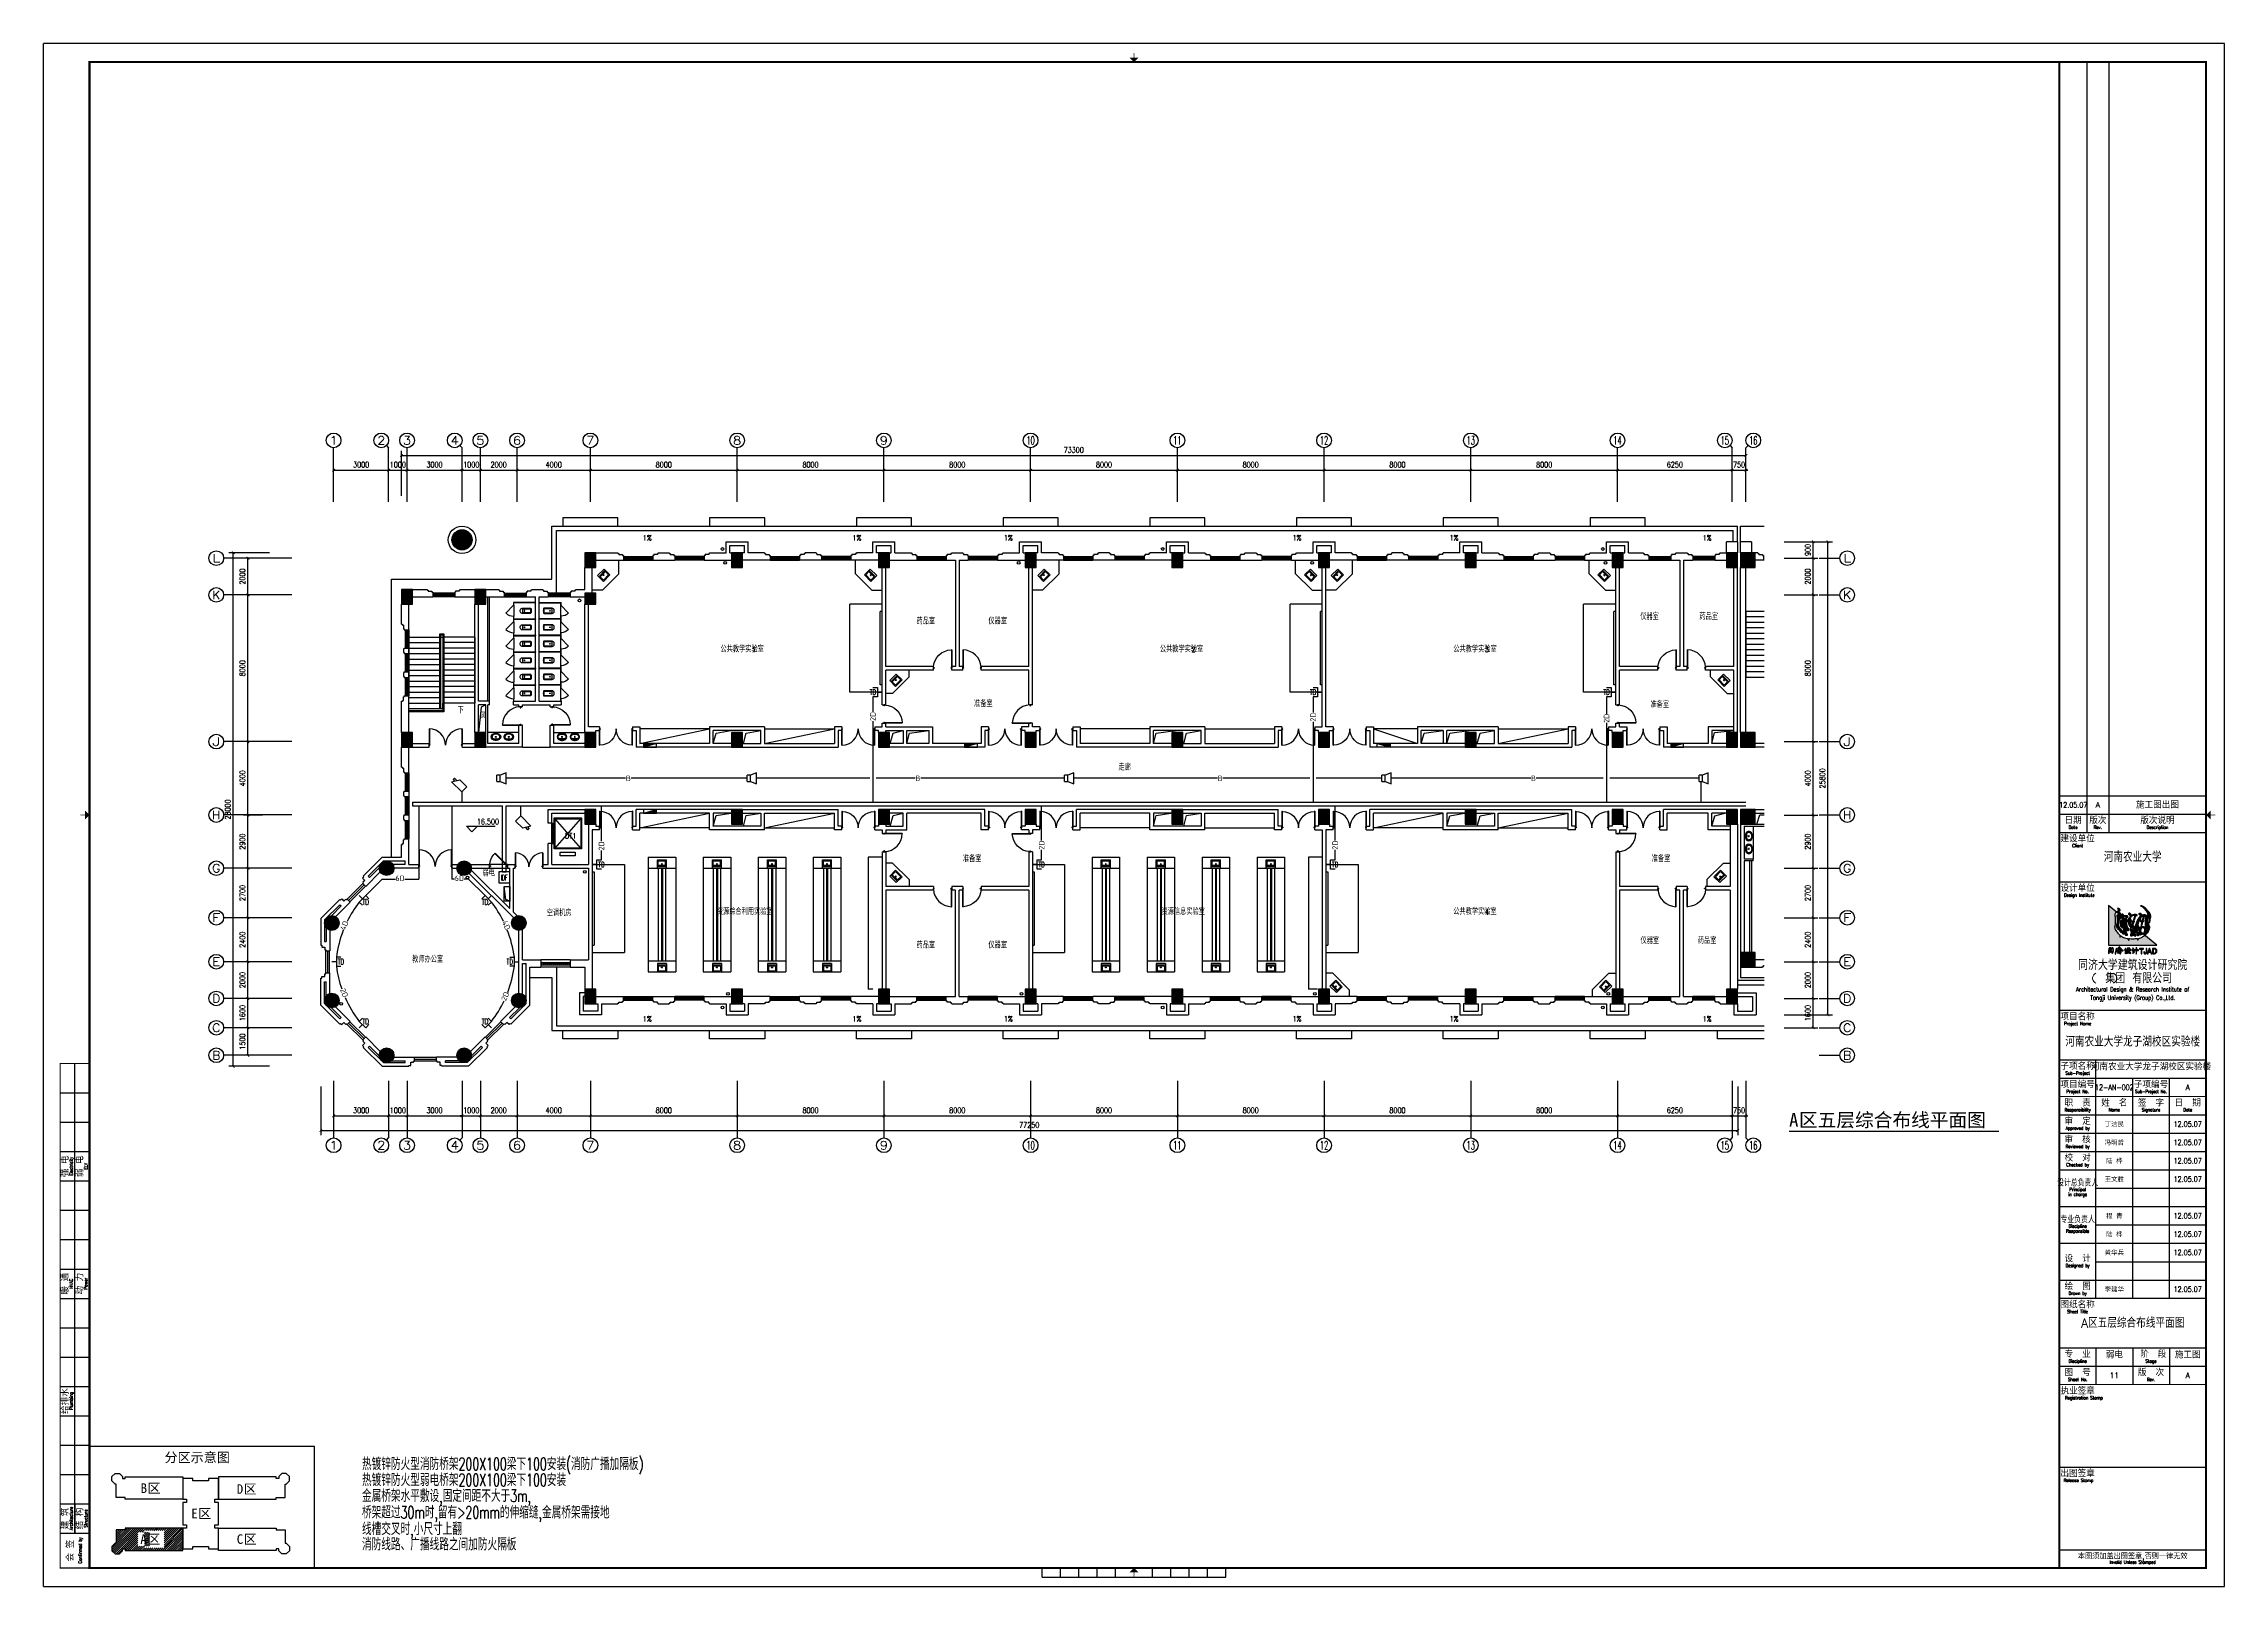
# Model space of a CAD drawing. Extents: x 190999 to 834799, y -200814 to 215286.
# Drawn here: x 190999 to 309899, y -96414 to -12314 of the extents above; entities that cross this region are included whole.
import ezdxf
from ezdxf.enums import TextEntityAlignment as Align

# ---------------------------------------------------------------- set-up
doc = ezdxf.new("R2010")
doc.units = 0
doc.header["$LTSCALE"] = 1000
doc.header["$MEASUREMENT"] = 0
for name, color, linetype in [('00-EQUIP', 3, 'Continuous'), ('00-SIG_TEXT', 7, 'Continuous'), ('00-WIRE-4', 6, 'Continuous'), ('A-卫生间', 250, 'Continuous'), ('A-墙线', 2, 'Continuous'), ('A-外包装修', 250, 'Continuous'), ('A-外窗', 145, 'Continuous'), ('A-家具', 250, 'Continuous'), ('A-门', 167, 'Continuous'), ('AXIS', 3, 'Continuous'), ('AXIS_TEXT', 7, 'Continuous'), ('COLUMN', 2, 'Continuous'), ('DIM_ELEV', 3, 'Continuous'), ('DIM_SYMB', 3, 'Continuous'), ('EQUIP', 3, 'Continuous'), ('EQUIP_消火栓', 6, 'Continuous'), ('PUB_HATCH', 250, 'Continuous'), ('PUB_TEXT', 7, 'Continuous'), ('STAIR', 5, 'Continuous'), ('WALL', 4, 'Continuous'), ('WINDOW', 7, 'Continuous'), ('图框', 189, 'Continuous'), ('屋面排水', 7, 'Continuous'), ('房间名称', 7, 'Continuous'), ('桥架', 1, 'Continuous'), ('洞口线', 177, 'Continuous'), ('电井开洞', 6, 'Continuous'), ('雨水管', 3, 'Continuous'), ('雨水管口', 1, 'Continuous')]:
    doc.layers.add(name, color=color, linetype=linetype)
doc.styles.add('-GBCBIGGBENOR', font='GBENOR.shx', dxfattribs={"bigfont": 'GBCBIG.shx'})
doc.styles.add('_COMPLEX', font='COMPLEX.shx', dxfattribs={"width": 0.5})
doc.styles.add('_TCH_AXIS', font='COMPLEX', dxfattribs={"bigfont": 'GBCBIG'})
doc.styles.add('_TCH_DIM', font='SIMPLEX', dxfattribs={"bigfont": 'GBCBIG'})
doc.styles.add('COMPLEX', font='COMPLEX')
doc.styles.add('DIM_FONT', font='SIMPLEX', dxfattribs={"width": 0.7, "bigfont": 'GBCBIG'})
doc.styles.add('HT', font='simhei.ttf')
doc.styles.add('HZTXT', font='tj-romans1.shx', dxfattribs={"width": 0.6, "bigfont": 'hztxt.shx'})
doc.styles.get("Standard").update_dxf_attribs({"font": 'simhei.ttf'})
doc.styles.add('TKZ1_tjhts.shx', font='tjromant.shx', dxfattribs={"bigfont": 'tjhts.shx'})
doc.styles.add('TKZ2_tjkts.shx', font='tjromant.shx', dxfattribs={"bigfont": 'tjkts.shx'})
doc.styles.add('zz-1', font='arial.ttf', dxfattribs={"width": 0.8})
doc.styles.add('车', font='simhei.ttf')
doc.dimstyles.new('DIMN', dxfattribs={"dimtxt": 300, "dimasz": 100, "dimexe": 250, "dimexo": 300, "dimgap": 150, "dimtad": 1, "dimdec": 0, "dimzin": 0, "dimdsep": 46, "dimtxsty": 'DIM_FONT', "dimblk": 'ARCHTICK', "dimcen": 0.09, "dimclrt": 7, "dimazin": 2, "dimtfac": 1, "dimtdec": 0, "dimtix": 1, "dimtmove": 2, "dimatfit": 3, "dimfxl": 0, "dimtolj": 1, "dimtzin": 0, "dimarcsym": 0})

# ---------------------------------------------------------------- blocks, each defined once
blk = doc.blocks.new('TJAD_TK_LOGO')
at = {"layer": '图框'}
for points in [[(0.309, 0.239, -0.055111), (0.298, 0.218, -0.399817), (0.289, 0.213, -0.15154), (0.281, 0.216, -0.301448), (0.281, 0.226, 0.010306), (0.289, 0.248, -0.01851), (0.216, 0.33, -0.103184), (0.157, 0.423, -0.120959), (0.156, 0.5, 0.063512), (0.168, 0.638, 0.024265), (0.163, 0.716, -0.039016), (0.159, 0.759, -0.148803), (0.167, 0.795, -0.063522), (0.19, 0.819, -0.021561), (0.199, 0.827), (0, 0.989), (0, 0.014), (1.2, 0.014), (0.901, 0.256, -0.02734), (0.87, 0.232, -0.056811), (0.802, 0.195, -0.043653), (0.743, 0.178, 0.070224), (0.74, 0.168, -0.155586), (0.734, 0.146, -0.268078), (0.715, 0.144, 0.046034), (0.714, 0.151, -0.10837), (0.716, 0.158, 0.067272), (0.719, 0.172, 0.007869), (0.606, 0.171, -0.018474), (0.519, 0.174, 0.089356), (0.513, 0.16, -0.084297), (0.509, 0.144, -0.378712), (0.498, 0.137, -0.129516), (0.487, 0.142, 0.010082), (0.489, 0.148, -0.06366), (0.493, 0.159, -0.047427), (0.496, 0.17, 0.412458), (0.493, 0.175, 0.04646), (0.459, 0.179, -0.083304), (0.398, 0.192, -0.056916)], [(0.278, 0.851, 0.150805), (0.286, 0.87, 0.118181), (0.284, 0.888, 0.061251), (0.278, 0.901, 0.110829), (0.266, 0.912, 0.065976), (0.248, 0.919, 0.129921), (0.229, 0.92, 0.40681), (0.226, 0.916, 0.07663), (0.23, 0.907, -0.019502), (0.237, 0.896, -0.085799), (0.241, 0.884, -0.150999), (0.235, 0.858, -0.086307), (0.225, 0.846, -0.019332), (0.206, 0.833, 0.015742), (0.199, 0.827), (0.264, 0.775, -0.014783), (0.267, 0.774, -0.092021), (0.285, 0.767, -0.021612), (0.299, 0.758, 0.020501), (0.302, 0.757, -0.138406), (0.302, 0.756, -0.004327), (0.304, 0.756, 0.041521), (0.307, 0.755, 0.017006), (0.309, 0.756, 0.175362), (0.313, 0.76, 0.115175), (0.313, 0.77, 0.133458), (0.302, 0.795, 0.090138), (0.282, 0.811, 0.068529), (0.267, 0.817, -0.013934), (0.257, 0.819, -0.201719), (0.25, 0.824, -0.378426), (0.25, 0.831, -0.084166), (0.26, 0.837, 0.070184)], [(0.264, 0.775, 0.064867), (0.248, 0.774, 0.116531), (0.226, 0.765, 0.208218), (0.216, 0.75, 0.02194), (0.216, 0.741, -0.003556), (0.223, 0.64, -0.008585), (0.225, 0.606, -0.036626), (0.224, 0.587, -0.030322), (0.219, 0.565, 0.008639), (0.208, 0.528, 0.029199), (0.201, 0.493, 0.047639), (0.199, 0.469, 0.083135), (0.203, 0.45, 0.077424), (0.222, 0.419, 0.095524), (0.251, 0.392, 0.133345), (0.255, 0.391, 0.037671), (0.266, 0.395, -0.074764), (0.289, 0.401, -0.017227), (0.311, 0.402, 0.103318), (0.324, 0.403, 0.529251), (0.324, 0.406, 0.058891), (0.31, 0.414, -0.106556), (0.272, 0.441, -0.157893), (0.244, 0.5, -0.090292), (0.241, 0.541, -0.061166), (0.257, 0.612, -0.11155), (0.27, 0.637, -0.016825), (0.293, 0.661, -0.002917), (0.333, 0.697, 0.013927), (0.345, 0.708)], [(0.474, 0.731, 0.018572), (0.473, 0.731), (0.473, 0.732, 0.06936), (0.47, 0.733, 0.047212), (0.46, 0.735, 0.024282), (0.443, 0.735, -0.000753), (0.412, 0.735, -0.013374), (0.392, 0.736, -0.164458), (0.382, 0.74, -0.15617), (0.376, 0.751, 0.064833), (0.371, 0.765, 0.17195), (0.36, 0.774, 0.077232), (0.348, 0.779, 0.099365), (0.341, 0.778, 0.128164), (0.335, 0.776, 0.199677), (0.331, 0.766, 0.156287), (0.335, 0.754, 0.086381), (0.343, 0.746, 0.029794), (0.351, 0.742, -0.218512), (0.359, 0.734, -0.050196), (0.36, 0.726, -0.223734), (0.356, 0.72, -0.013892), (0.345, 0.708), (0.359, 0.697, -0.00619), (0.387, 0.712, -0.093205), (0.434, 0.721, -0.103421), (0.439, 0.72, -0.384925), (0.441, 0.717, -0.045853), (0.438, 0.703, -0.014561), (0.423, 0.658, 0.006316), (0.419, 0.648), (0.432, 0.637, -0.003465), (0.435, 0.644, -0.002724), (0.456, 0.704, -0.338072), (0.461, 0.707, 0.005218), (0.473, 0.707, 0.309415), (0.476, 0.708, 0.132077), (0.479, 0.71, 0.147744), (0.481, 0.715, 0.135646), (0.481, 0.723, 0.18433)], [(0.756, 0.375, 0.010654), (0.758, 0.371, 0.091005), (0.765, 0.363, 0.311976), (0.77, 0.363)]]:
    blk.add_hatch(color=256, dxfattribs=at).paths.add_polyline_path(points)
h = blk.add_hatch(color=256, dxfattribs=at)
h.paths.add_polyline_path([(0.393, 0.563, -0.011586), (0.397, 0.579, 0.253288), (0.396, 0.579, 0.095247), (0.388, 0.58, -0.0106), (0.376, 0.58, -0.133876), (0.361, 0.583, -0.082431), (0.345, 0.596, -0.01622), (0.332, 0.612, 0.042319), (0.324, 0.621, 0.140851), (0.317, 0.624, 0.145933), (0.308, 0.622, 0.038492), (0.302, 0.618), (0.302, 0.618, 0.000616), (0.3, 0.616, 0.032553), (0.298, 0.615, 0.095329), (0.294, 0.61, 0.096767), (0.291, 0.597, -0.001525), (0.288, 0.574, 0.034244), (0.285, 0.552, 0.085899), (0.292, 0.504, 0.097395), (0.314, 0.467, 0.083463), (0.339, 0.445, 0.098864), (0.352, 0.441, 0.30663), (0.356, 0.443, 0.075685), (0.361, 0.453, 0.009946), (0.371, 0.491, -0.023424), (0.378, 0.51, 0.034776)])
h.paths.add_polyline_path([(0.333, 0.372, 0.321528), (0.33, 0.377, 0.021484), (0.291, 0.382, 0.022843), (0.282, 0.382, 0.102534), (0.276, 0.381, 0.130045), (0.272, 0.378, 0.267367), (0.271, 0.374, -0.005872), (0.276, 0.364, 0.058515), (0.28, 0.355, 0.081344), (0.295, 0.338, 0.099387), (0.309, 0.33, 0.035917), (0.315, 0.328, 0.245908), (0.318, 0.33, 0.105203), (0.327, 0.349, -0.034055), (0.332, 0.365, 0.056891)])
h.paths.add_polyline_path([(0.431, 0.34, 0.245812), (0.436, 0.359, 0.065072), (0.425, 0.393, 0.134826), (0.425, 0.393, -0.114996), (0.425, 0.394, 0.061748), (0.418, 0.405, 0.16919), (0.41, 0.409, 0.009694), (0.393, 0.411, 0.017654), (0.382, 0.412, 0.044621), (0.374, 0.411, 0.15913), (0.368, 0.408, 0.263058), (0.367, 0.404, 0.037983), (0.375, 0.384, -0.091013), (0.378, 0.375, -0.183458), (0.376, 0.37, -0.186991), (0.37, 0.367, -0.076588), (0.364, 0.367, 0.012233), (0.357, 0.368, 0.175338), (0.353, 0.367, 0.023216), (0.34, 0.33, 0.04069), (0.336, 0.312, 0.28537), (0.339, 0.306, 0.048651), (0.347, 0.302, -0.083296), (0.359, 0.295, 0.044689), (0.367, 0.289, 0.196761), (0.378, 0.288, 0.127879), (0.395, 0.298, 0.050671)])
h.paths.add_polyline_path([(0.463, 0.285, 0.013244), (0.461, 0.293, 0.042352), (0.454, 0.311, 0.086452), (0.451, 0.314, 0.181931), (0.447, 0.314, 0.105167), (0.437, 0.307, 0.063777), (0.422, 0.289, 0.079039), (0.415, 0.273, 0.295118), (0.417, 0.263, 0.12746), (0.426, 0.259, 0.051219), (0.438, 0.258, -0.006938), (0.459, 0.255, 0.101871), (0.472, 0.256, 0.282022), (0.475, 0.26, 0.127329), (0.473, 0.266), (0.473, 0.266, -0.004335)])
h.paths.add_polyline_path([(0.658, 0.308, -0.058552), (0.645, 0.335, -0.043685), (0.641, 0.359, 0.088622), (0.637, 0.372, 0.151789), (0.622, 0.385, -0.046532), (0.606, 0.394, 0.04555), (0.599, 0.398, 0.043142), (0.597, 0.399), (0.597, 0.399, 0.251715), (0.586, 0.396, 0.137334), (0.576, 0.371, -0.022108), (0.571, 0.349, 0.025269), (0.557, 0.305, -0.028381), (0.55, 0.284, 0.095667), (0.544, 0.258, 0.266705), (0.554, 0.241, 0.133638), (0.581, 0.24, 0.117773), (0.634, 0.259, 0.081266), (0.66, 0.285, 0.080524), (0.663, 0.292), (0.663, 0.292), (0.664, 0.292), (0.664, 0.295), (0.663, 0.295, 0.059624)])
h.paths.add_polyline_path([(0.568, 0.406, 0.121011), (0.564, 0.41, 0.051248), (0.55, 0.42, 0.077555), (0.545, 0.422, 0.238499), (0.542, 0.421, 0.167798), (0.541, 0.418, 0.09655), (0.541, 0.4, -0.014406), (0.543, 0.392, -0.00033), (0.545, 0.375, 0.1059), (0.551, 0.357, 0.313865), (0.556, 0.357, 0.231713), (0.56, 0.364, 0.026659), (0.564, 0.385, -0.007425), (0.568, 0.4, 0.16995)])
h.paths.add_polyline_path([(0.679, 0.25, 0.082015), (0.68, 0.258, 0.360369), (0.675, 0.264, 0.094324), (0.668, 0.263, 0.109868), (0.666, 0.263, -0.017853), (0.664, 0.262), (0.663, 0.262, 0.095638), (0.652, 0.251, 0.069381), (0.647, 0.242, 0.391778), (0.649, 0.238, 0.16265), (0.658, 0.237, 0.029698), (0.663, 0.239), (0.664, 0.239, 0.027865), (0.674, 0.243, 0.232972)])
h.paths.add_polyline_path([(0.765, 0.309, -0.00792), (0.766, 0.312, -0.04061), (0.767, 0.316, 0.057732), (0.769, 0.323, 0.231089), (0.766, 0.331, 0.223752), (0.755, 0.33, 0.032861), (0.734, 0.315, -0.012035), (0.716, 0.303, 0.160241), (0.7, 0.287, 0.160304), (0.7, 0.267, 0.221951), (0.709, 0.256, 0.080228), (0.726, 0.248, 0.124433), (0.741, 0.247, 0.177577), (0.748, 0.255, 0.06059), (0.758, 0.283, -0.013372)])
h = blk.add_hatch(color=256, dxfattribs=at)
h.paths.add_polyline_path([(0.419, 0.648), (0.359, 0.697, 0.122439), (0.344, 0.679, 0.077208), (0.338, 0.662, 0.221374), (0.343, 0.64, -0.044103), (0.353, 0.625, 0.092474), (0.367, 0.606, 0.149827), (0.383, 0.599, 0.078107), (0.401, 0.6, 0.300992), (0.408, 0.607, 0.003448), (0.412, 0.624, -0.014936)])
h.paths.add_polyline_path([(0.448, 0.531, -0.118411), (0.466, 0.61), (0.432, 0.637, 0.013731), (0.424, 0.609, 0.354128), (0.426, 0.607, 0.149403), (0.425, 0.606, -0.033756), (0.429, 0.605, -0.301225), (0.432, 0.602, -0.067966), (0.431, 0.585, -0.155357), (0.425, 0.583, -0.0383), (0.418, 0.581, 0.394404), (0.414, 0.577, -0.002997), (0.393, 0.506, 0.027314), (0.376, 0.437, 0.262389), (0.377, 0.431, 0.054171), (0.409, 0.43, -0.120269), (0.432, 0.428, -0.238212), (0.445, 0.415, -0.030328), (0.452, 0.384, 0.177342), (0.459, 0.369, 0.189169), (0.473, 0.367, 0.024901), (0.494, 0.37, 0.43233), (0.503, 0.381, 0.054023), (0.499, 0.406, 0.072563), (0.493, 0.423, -0.024272), (0.473, 0.455, -0.09052)])
h.paths.add_polyline_path([(0.591, 0.509), (0.494, 0.587, 0.02545), (0.492, 0.572, 0.128799), (0.501, 0.52, 0.044216), (0.522, 0.484, 0.076323), (0.548, 0.46, 0.034366), (0.562, 0.452, 0.076032), (0.572, 0.449, 0.341488), (0.575, 0.451, 0.069217), (0.584, 0.479, 0.009229)])
h.paths.add_polyline_path([(0.606, 0.496, 0.003269), (0.602, 0.481, 0.051211), (0.597, 0.445, 0.204101), (0.599, 0.435, -0.011598), (0.623, 0.42, -0.044991), (0.66, 0.394, -0.200983), (0.669, 0.38, -0.006426), (0.679, 0.338, 0.079721), (0.687, 0.311, 0.326464), (0.691, 0.309, 0.087838), (0.695, 0.311, 0.087656), (0.715, 0.332, 0.286319), (0.72, 0.36, 0.076349), (0.701, 0.389, -0.160397), (0.676, 0.44), (0.676, 0.44)])
h.paths.add_polyline_path([(0.852, 0.297), (0.79, 0.347, 0.007087), (0.777, 0.301, 0.070922), (0.774, 0.275, 0.248353), (0.779, 0.265, 0.199635), (0.795, 0.268, -0.006886), (0.813, 0.275, 0.05678), (0.847, 0.293, 0.006803)])
h = blk.add_hatch(color=256, dxfattribs=at)
h.paths.add_polyline_path([(0.712, 0.755, 0.083086), (0.708, 0.761, 0.127732), (0.701, 0.764, 0.060999), (0.673, 0.768, 0.050289), (0.649, 0.769, 0.061315), (0.626, 0.765, -0.058239), (0.605, 0.759, -0.023274), (0.577, 0.756, -0.318074), (0.565, 0.762, -0.012807), (0.546, 0.787, 0.176594), (0.527, 0.801, 0.141446), (0.512, 0.802, 0.254042), (0.501, 0.793, 0.094349), (0.5, 0.777, 0.272202), (0.507, 0.767, 0.06938), (0.523, 0.763, -0.099001), (0.54, 0.758, -0.173209), (0.549, 0.747, -0.244282), (0.547, 0.738, -0.042049), (0.531, 0.716, 0.019533), (0.504, 0.683, 0.074328), (0.489, 0.659, -0.003717), (0.466, 0.61), (0.494, 0.587, -0.03259), (0.498, 0.607, -0.114709), (0.504, 0.617), (0.507, 0.619), (0.509, 0.62), (0.512, 0.62), (0.514, 0.619), (0.523, 0.614), (0.529, 0.609), (0.548, 0.592), (0.554, 0.586), (0.555, 0.586, 0.137325), (0.563, 0.582, 0.052206), (0.581, 0.58, -0.039081), (0.596, 0.578, -0.061234), (0.6, 0.577, -0.389955), (0.602, 0.574, -0.015439), (0.601, 0.566, -0.009793), (0.592, 0.514, -0.001555), (0.591, 0.509), (0.606, 0.496, -0.005675), (0.613, 0.522, 0.021764), (0.624, 0.57, -0.037231), (0.627, 0.579, -0.166808), (0.63, 0.581, 0.014415), (0.637, 0.584, 0.232872), (0.642, 0.591, 0.087887), (0.641, 0.601, 0.002273), (0.638, 0.615, -0.178357), (0.638, 0.619, -0.001216), (0.651, 0.66, -0.011476), (0.664, 0.699, -0.017032), (0.676, 0.729, -0.192629), (0.689, 0.74, -0.05264), (0.702, 0.745, 0.121865), (0.712, 0.748, 0.384919)])
h.paths.add_polyline_path([(0.597, 0.737, -0.021509), (0.628, 0.747, -0.053885), (0.638, 0.749, -0.363115), (0.652, 0.741, -0.093078), (0.646, 0.705, 0.023125), (0.622, 0.626, -0.067346), (0.613, 0.603, -0.278742), (0.606, 0.6, -0.067064), (0.586, 0.602, -0.223721), (0.563, 0.619, -0.070697), (0.543, 0.661, -0.171192), (0.544, 0.69, -0.090372), (0.564, 0.717, -0.097027)], flags=16)
h = blk.add_hatch(color=256, dxfattribs=at)
h.paths.add_polyline_path([(0.982, 0.688, -0.266995), (0.988, 0.691, -0.078548), (0.994, 0.689, -0.061401), (1.001, 0.685, -0.140506), (1.007, 0.676, -0.075077), (1.01, 0.653, -0.023792), (1.008, 0.62, 0.028581), (1.007, 0.585, 0.083513), (1.009, 0.572, 0.556873), (1.014, 0.571, 0.099876), (1.028, 0.596, 0.058859), (1.035, 0.633, 0.00868), (1.036, 0.66, -0.055868), (1.045, 0.71, 0.012909), (1.049, 0.719, 0.07627), (1.048, 0.734, 0.168287), (0.983, 0.856, 0.045812), (0.89, 0.946, 0.082299), (0.824, 0.983, 0.045024), (0.802, 0.988, 0.184323), (0.796, 0.987, 0.401214), (0.797, 0.985, 0.073894), (0.803, 0.98, 0.009968), (0.828, 0.967, -0.045085), (0.849, 0.953, -0.042435), (0.89, 0.913, -0.014659), (0.933, 0.859, -0.075958), (0.979, 0.767, 0.183281), (0.919, 0.704, 0.093166), (0.905, 0.577, 0.002645), (0.905, 0.539), (0.95, 0.539, -0.021718), (0.951, 0.561, -0.060902), (0.951, 0.563, -0.750169), (0.953, 0.563, -0.062141), (0.956, 0.558, -0.02804), (0.962, 0.541, -0.001207), (0.963, 0.539), (0.999, 0.539), (0.998, 0.542), (0.986, 0.581, -0.042759), (0.971, 0.648, -0.166183), (0.976, 0.68, -0.02967)])
h.paths.add_polyline_path([(0.921, 0.747, 0.337691), (0.922, 0.75, 0.234051), (0.918, 0.756, 0.085029), (0.898, 0.762, 0.109404), (0.867, 0.76, 0.027051), (0.842, 0.75, 0.096966), (0.82, 0.779, 0.147389), (0.788, 0.798, 0.110178), (0.765, 0.798, 0.193659), (0.754, 0.789, 0.105864), (0.751, 0.781, 0.322715), (0.756, 0.77, 0.090222), (0.775, 0.763, 0.021428), (0.79, 0.76, -0.062248), (0.802, 0.756, -0.0489), (0.814, 0.75, 0.061445), (0.828, 0.743, 0.045204), (0.773, 0.709, 0.105153), (0.746, 0.68, 0.017534), (0.699, 0.593, 0.04727), (0.677, 0.539), (0.731, 0.539, -0.016538), (0.733, 0.546, -0.06987), (0.755, 0.615, -0.55525), (0.762, 0.616, 0.087068), (0.773, 0.608, 0.000587), (0.779, 0.605, 0.051645), (0.781, 0.604, 0.002312), (0.798, 0.592, 0.1078), (0.815, 0.585, 0.06971), (0.83, 0.588, -0.002349), (0.824, 0.554, -0.014725), (0.822, 0.539), (0.839, 0.539, -0.003665), (0.842, 0.55, -0.003176), (0.85, 0.584, -0.214328), (0.855, 0.589, 0.079005), (0.864, 0.594, 0.136284), (0.869, 0.604, 0.042038), (0.87, 0.61, 0.121208), (0.869, 0.615, 0.033156), (0.864, 0.622, -0.089896), (0.861, 0.627, -0.153361), (0.862, 0.632, -0.00558), (0.876, 0.678, -0.02004), (0.892, 0.724, -0.10938), (0.9, 0.737, 0.024126), (0.911, 0.741, 0.094696)])
h.paths.add_polyline_path([(0.871, 0.737, -0.143663), (0.867, 0.714, 0.018808), (0.849, 0.654, -0.117601), (0.837, 0.612, -0.229986), (0.819, 0.61, -0.2857), (0.79, 0.639, -0.267121), (0.803, 0.697, -0.053371), (0.832, 0.724, -0.07094), (0.861, 0.743, -0.49062)], flags=16)
h = blk.add_hatch(color=256, dxfattribs=at)
h.paths.add_polyline_path([(0.952, 0.5, -0.00262), (0.951, 0.526, -0.01182), (0.95, 0.539), (0.905, 0.539, 0.006126), (0.905, 0.449, 0.002492), (0.906, 0.412, 0.048247), (0.887, 0.46, 0.065909), (0.883, 0.465, 0.224936), (0.877, 0.467, 0.038284), (0.864, 0.466, -0.06616), (0.83, 0.465, -0.485088), (0.827, 0.467, -0.101913), (0.828, 0.487, -0.016956), (0.839, 0.539), (0.822, 0.539, -0.017973), (0.817, 0.52, -0.010562), (0.81, 0.476, -0.208845), (0.803, 0.461, -0.11949), (0.791, 0.457, -0.131776), (0.748, 0.465, -0.127624), (0.732, 0.488, -0.118385), (0.731, 0.539), (0.677, 0.539, 0.005191), (0.675, 0.533, 0.105733), (0.676, 0.44), (0.718, 0.405), (0.745, 0.405, -0.078177), (0.747, 0.414, -0.129583), (0.758, 0.426, -0.224047), (0.779, 0.429, -0.071036), (0.78, 0.429, 0.101063), (0.781, 0.428, -0.019588), (0.783, 0.428, -0.023828), (0.784, 0.427, -0.322257), (0.79, 0.416, -0.013384), (0.788, 0.405), (0.804, 0.405, -0.014271), (0.808, 0.414, -0.194353), (0.821, 0.43, -0.094044), (0.855, 0.439, -0.035175), (0.871, 0.44, -0.177154), (0.88, 0.432, -0.054292), (0.893, 0.405), (0.948, 0.405, 0.016129), (0.951, 0.417, 0.043741), (0.953, 0.46, 0.012835)])
h.paths.add_polyline_path([(1.021, 0.458), (1.011, 0.5), (0.999, 0.539), (0.963, 0.539, -0.013434), (0.968, 0.518, -0.01242), (0.972, 0.498, -0.017255), (0.974, 0.479, -0.024091), (0.974, 0.433, -0.03797), (0.971, 0.405), (1.012, 0.405, 0.01383), (1.019, 0.427, 0.116879)])
h.paths.add_polyline_path([(0.967, 0.319, 0.068823), (0.992, 0.356, 0.031999), (1.012, 0.405), (0.971, 0.405, -0.002893), (0.971, 0.403, -0.072675), (0.96, 0.375, -0.038888), (0.948, 0.355, -0.02059), (0.929, 0.332, -0.114728), (0.923, 0.326, -0.052839), (0.914, 0.32), (0.911, 0.319), (0.909, 0.319), (0.909, 0.322), (0.914, 0.334), (0.918, 0.341), (0.933, 0.363), (0.941, 0.383), (0.941, 0.384, 0.030329), (0.948, 0.405), (0.893, 0.405, -0.019139), (0.897, 0.395, -0.131139), (0.901, 0.371, -0.068706), (0.888, 0.337, -0.106182), (0.87, 0.312, -0.027075), (0.852, 0.297), (0.901, 0.256, 0.015633), (0.918, 0.272, -0.009266)])
h = blk.add_hatch(color=256, dxfattribs=at)
h.paths.add_polyline_path([(0.798, 0.379, -0.041396), (0.804, 0.405), (0.788, 0.405, -0.011453), (0.786, 0.396, -0.01007), (0.783, 0.379, -0.034546), (0.778, 0.371, -0.087737), (0.77, 0.363), (0.79, 0.347), (0.79, 0.347, 0.020125)])
h.paths.add_polyline_path([(0.745, 0.405), (0.718, 0.405), (0.756, 0.375, -0.051476), (0.747, 0.393, -0.099669)])
h = blk.add_hatch(color=256, dxfattribs=at)
h.paths.add_polyline_path([(0.109, -0.055, 0.215782), (0.096, -0.053, 0.067417), (0.088, -0.057, -0.168397), (0.072, -0.061, -0.018722), (0.056, -0.059, 0.069135), (0.037, -0.058, -0.211583), (0.032, -0.057, 0.012327), (0.027, -0.054, 0.18165), (0.023, -0.055, 0.234564), (0.014, -0.061, 0.06939), (0.009, -0.077, 0.040114), (0.004, -0.126, 0.00862), (0.004, -0.151, 0.034302), (0.003, -0.186, 0.240525), (0.011, -0.199, 0.151405), (0.014, -0.2, 0.254247), (0.016, -0.192, 0.038225), (0.017, -0.166, -0.061608), (0.019, -0.146, 0.026815), (0.022, -0.113, -0.054652), (0.026, -0.093, -0.028262), (0.029, -0.084, -0.253686), (0.038, -0.079, 0.007206), (0.049, -0.078, -0.006599), (0.073, -0.075, 0.009999), (0.084, -0.072, -0.062381), (0.093, -0.073, -0.15567), (0.099, -0.077, -0.051163), (0.105, -0.085, -0.102101), (0.107, -0.091, -0.03095), (0.107, -0.129, 0.010088), (0.107, -0.15, -0.131285), (0.104, -0.163, -0.019629), (0.101, -0.168, -0.485137), (0.096, -0.17, 0.001583), (0.093, -0.168, 0.165296), (0.088, -0.17, 0.24859), (0.085, -0.178, 0.066176), (0.088, -0.189, 0.038595), (0.091, -0.194, 0.378365), (0.095, -0.196, 0.077759), (0.104, -0.183, 0.016012), (0.112, -0.17, 0.054651), (0.118, -0.155, 0.087206), (0.123, -0.112, 0.064902), (0.117, -0.068, 0.144064)])
h.paths.add_polyline_path([(0.063, -0.093), (0.056, -0.093), (0.053, -0.094), (0.049, -0.096), (0.047, -0.097), (0.046, -0.1, 0.333571), (0.046, -0.104, 0.045952), (0.052, -0.107, 0.064784), (0.062, -0.109, 0.210865), (0.068, -0.107, 0.127927), (0.071, -0.102, 0.211886), (0.07, -0.096, 0.12013), (0.067, -0.094)], flags=17)
h.paths.add_polyline_path([(0.058, -0.146, -0.039434), (0.061, -0.152, 0.054133), (0.064, -0.158, 0.123184), (0.08, -0.15, 0.140353), (0.084, -0.143, 0.284617), (0.083, -0.139, -0.012464), (0.076, -0.135, 0.016141), (0.064, -0.126, -0.029736), (0.041, -0.127, -0.149024), (0.037, -0.13, 0.190304), (0.034, -0.134, 0.089845), (0.033, -0.143, 0.171078), (0.041, -0.157, 0.249801), (0.05, -0.159, 0.378768), (0.055, -0.153, 0.031236), (0.054, -0.146), (0.056, -0.144)], flags=17)
h.paths.add_polyline_path([(0.194, -0.081, -0.130766), (0.193, -0.083, -0.049), (0.189, -0.09, 0.175351), (0.187, -0.096, 0.389375), (0.189, -0.097, 0.146359), (0.197, -0.094, 0.079034), (0.202, -0.089, 0.101244), (0.205, -0.084, 0.132531), (0.205, -0.077, 0.067751), (0.203, -0.072, 0.050259), (0.2, -0.068, 0.454265), (0.198, -0.068, 0.06765), (0.196, -0.073, 0.007561)])
h.paths.add_polyline_path([(0.189, -0.104, 0.313541), (0.186, -0.1, 0.335576), (0.183, -0.102, 0.015792), (0.178, -0.135, -0.057755), (0.171, -0.161, 0.000363), (0.163, -0.186, 0.094511), (0.167, -0.207, 0.230423), (0.17, -0.211, 0.369117), (0.176, -0.206, 0.039319), (0.18, -0.185, -0.109188), (0.189, -0.149, 0.00425), (0.191, -0.143, 0.032369), (0.189, -0.118, -0.025515)])
h.paths.add_polyline_path([(0.251, -0.045, 0.093827), (0.236, -0.063, 0.302072), (0.237, -0.068, 0.296548), (0.244, -0.068, 0.04254), (0.259, -0.06, -0.129019), (0.275, -0.057, -0.117204), (0.279, -0.058, -0.328405), (0.279, -0.061, -0.051459), (0.27, -0.072, 0.085646), (0.26, -0.09, 0.031903), (0.26, -0.093, -0.315533), (0.256, -0.098, -0.134544), (0.251, -0.099, -0.408117), (0.248, -0.096, 0.035639), (0.244, -0.085, 0.084333), (0.242, -0.081, 0.358627), (0.239, -0.08, 0.227473), (0.233, -0.092, 0.148882), (0.235, -0.099, -0.254787), (0.236, -0.106, -0.110418), (0.229, -0.113, -0.032156), (0.217, -0.121, 0.122106), (0.21, -0.128, 0.074479), (0.204, -0.144, 0.233421), (0.206, -0.152, 0.316166), (0.217, -0.152, 0.122903), (0.231, -0.14, 0.056501), (0.241, -0.125, -0.025506), (0.247, -0.11, -0.174643), (0.26, -0.101, 0.004602), (0.266, -0.098, -0.251477), (0.264, -0.107, -0.130218), (0.259, -0.112, 0.16089), (0.254, -0.116, 0.172735), (0.253, -0.123, 0.448793), (0.261, -0.125, 0.141971), (0.272, -0.109, 0.057248), (0.276, -0.094, -0.334885), (0.284, -0.087, -0.076773), (0.288, -0.087, -0.545841), (0.289, -0.089, -0.008092), (0.289, -0.104, 0.139136), (0.295, -0.124, 0.144746), (0.301, -0.128, 0.355116), (0.304, -0.126, 0.046986), (0.306, -0.118, 0.052614), (0.307, -0.115, 0.237681), (0.306, -0.113, 0.025436), (0.302, -0.111, -0.354836), (0.298, -0.107, -0.049448), (0.297, -0.093, -0.035628), (0.297, -0.088, -0.387964), (0.3, -0.084, -0.009611), (0.307, -0.081, 0.187317), (0.311, -0.078, 0.232403), (0.311, -0.072, 0.143525), (0.31, -0.072, 0.022411), (0.288, -0.082, -0.00319), (0.28, -0.086, -0.206179), (0.276, -0.086, -0.165764), (0.274, -0.084, -0.217969), (0.274, -0.08, -0.110096), (0.284, -0.068, -0.031862), (0.296, -0.059, 0.078929), (0.299, -0.057, 0.264707), (0.3, -0.055, 0.034215), (0.298, -0.052, 0.174735), (0.296, -0.052, 0.001752), (0.292, -0.052, -0.177458), (0.287, -0.05, -0.140307), (0.283, -0.047, -0.275752), (0.284, -0.041, 0.167681), (0.285, -0.035, 0.301407), (0.279, -0.03, 0.08311), (0.273, -0.03, 0.130737)])
h.paths.add_polyline_path([(0.327, -0.118, 0.027579), (0.343, -0.127, 0.154526), (0.354, -0.127, 0.082415), (0.363, -0.125, 0.312986), (0.363, -0.119, 0.221824), (0.36, -0.116, 0.031656), (0.355, -0.116, -0.00721), (0.342, -0.112, -0.071904), (0.327, -0.106, -0.267193), (0.324, -0.1, -0.023267), (0.328, -0.092, 0.395574), (0.325, -0.085, 0.188464), (0.317, -0.087, 0.051998), (0.311, -0.09, 0.108508), (0.306, -0.097, 0.200123), (0.304, -0.104, 0.191616), (0.308, -0.109, -0.01282)])
h.paths.add_polyline_path([(0.306, -0.135, 0.188222), (0.299, -0.134, 0.20573), (0.291, -0.139, 0.018376), (0.285, -0.149, -0.117409), (0.277, -0.159, -0.060927), (0.277, -0.146, 0.215117), (0.274, -0.142, 0.470033), (0.27, -0.143, -0.045545), (0.262, -0.149, -0.074224), (0.255, -0.151, -0.568137), (0.252, -0.149, -0.07678), (0.253, -0.144, 0.100197), (0.253, -0.135, 0.387299), (0.25, -0.133, 0.118665), (0.248, -0.134, 0.185429), (0.241, -0.147, -0.018374), (0.239, -0.158, 0.026924), (0.236, -0.169, -0.013447), (0.235, -0.18, 0.097057), (0.236, -0.192, 0.277047), (0.24, -0.195, 0.192921), (0.243, -0.193, 0.125735), (0.246, -0.18, -0.084178), (0.249, -0.165, -0.292454), (0.257, -0.16, -0.427415), (0.263, -0.166, -0.039723), (0.262, -0.177, 0.744354), (0.267, -0.179, 0.173973), (0.275, -0.172, -0.079593), (0.283, -0.162, 0.037997), (0.292, -0.152, -0.536451), (0.3, -0.152, -0.220641), (0.303, -0.166, -0.033334), (0.3, -0.178, -0.02197), (0.292, -0.196, -0.036413), (0.288, -0.204, 0.059035), (0.288, -0.205, 0.221247), (0.289, -0.208, 0.229092), (0.291, -0.208, 0.104052), (0.294, -0.206, 0.039622), (0.303, -0.189, 0.031663), (0.312, -0.173, 0.083922), (0.315, -0.156, 0.095464), (0.311, -0.142, 0.118136)])
h.paths.add_polyline_path([(0.429, -0.094), (0.441, -0.085, 0.028783), (0.422, -0.063), (0.41, -0.071, -0.06685)])
h.paths.add_polyline_path([(0.421, -0.105), (0.402, -0.104), (0.397, -0.104), (0.395, -0.104), (0.395, -0.118), (0.401, -0.118), (0.409, -0.117), (0.416, -0.117), (0.416, -0.171, -0.223037), (0.41, -0.183, -0.003297), (0.409, -0.184), (0.42, -0.194, 0.201777), (0.422, -0.192, -0.033526), (0.454, -0.166, -0.02738), (0.447, -0.153, -0.067274), (0.43, -0.17, -0.004515), (0.43, -0.112, -0.051491), (0.431, -0.104)])
h.paths.add_polyline_path([(0.468, -0.078), (0.468, -0.091, -0.202539), (0.461, -0.102, -0.066868), (0.447, -0.111, -0.101276), (0.461, -0.119, 0.145344), (0.479, -0.102, 0.140249), (0.482, -0.075, -0.003162), (0.512, -0.075, -0.016144), (0.511, -0.091, 0.052901), (0.512, -0.109, 0.214665), (0.515, -0.112, 0.093296), (0.515, -0.112, 0.137117), (0.524, -0.113, 0.000424), (0.537, -0.112, 0.022294), (0.552, -0.111), (0.554, -0.095), (0.55, -0.096), (0.546, -0.097), (0.542, -0.098), (0.536, -0.099), (0.532, -0.1), (0.527, -0.099), (0.526, -0.096), (0.527, -0.081), (0.528, -0.063), (0.521, -0.063), (0.511, -0.063), (0.498, -0.063), (0.486, -0.063), (0.477, -0.063), (0.467, -0.063)])
h.paths.add_polyline_path([(0.506, -0.122, -0.002263), (0.465, -0.122, -0.028919), (0.449, -0.121), (0.449, -0.135), (0.457, -0.134), (0.467, -0.133, -0.001197), (0.501, -0.133, 0.000411), (0.519, -0.133, -0.117897), (0.498, -0.165, -0.081518), (0.473, -0.138), (0.459, -0.142, 0.067412), (0.487, -0.172, -0.099344), (0.437, -0.187, -0.117302), (0.449, -0.199, 0.051291), (0.498, -0.18, 0.052048), (0.547, -0.197, -0.102524), (0.557, -0.182, -0.086164), (0.51, -0.172, 0.112398), (0.541, -0.121, -0.018709)])
h.paths.add_polyline_path([(0.604, -0.118), (0.604, -0.175, -0.094232), (0.598, -0.183), (0.608, -0.197), (0.647, -0.161), (0.64, -0.147), (0.619, -0.169), (0.619, -0.124, -0.058001), (0.621, -0.106, 0.319569), (0.62, -0.105, 0.045142), (0.606, -0.106, 0.020451), (0.594, -0.106, -0.034776), (0.578, -0.105), (0.578, -0.119, -0.030546)])
h.paths.add_polyline_path([(0.61, -0.06), (0.595, -0.066, -0.049542), (0.614, -0.094), (0.63, -0.087, 0.030356)])
h.paths.add_polyline_path([(0.66, -0.105, -0.019379), (0.635, -0.104), (0.635, -0.119, -0.02608), (0.66, -0.118), (0.682, -0.118), (0.682, -0.173, -0.021278), (0.681, -0.201), (0.697, -0.201, -0.017067), (0.697, -0.172), (0.697, -0.118), (0.715, -0.118, -0.024313), (0.741, -0.119), (0.741, -0.104, -0.018656), (0.71, -0.105), (0.697, -0.105), (0.697, -0.077, -0.143011), (0.702, -0.059, 0.162811), (0.697, -0.057, 0.035376), (0.685, -0.056, 0.004148), (0.681, -0.056, -0.046173), (0.682, -0.068, -0.00345), (0.682, -0.105, -0.001359)])
h.paths.add_polyline_path([(0.767, -0.069), (0.767, -0.085), (0.808, -0.085), (0.808, -0.2), (0.826, -0.2), (0.826, -0.085), (0.867, -0.085), (0.867, -0.069)])
h.paths.add_polyline_path([(0.93, -0.157, -0.040499), (0.929, -0.174, -0.3078), (0.915, -0.188, -0.189438), (0.897, -0.184, -0.186489), (0.89, -0.172, -0.07743), (0.889, -0.158), (0.872, -0.158, 0.198241), (0.882, -0.194, 0.214326), (0.91, -0.204, 0.249549), (0.941, -0.191, 0.135294), (0.948, -0.164), (0.948, -0.069), (0.93, -0.069)])
h.paths.add_polyline_path([(1.028, -0.069), (1.009, -0.069), (0.96, -0.2), (0.979, -0.2), (0.993, -0.161), (1.044, -0.161), (1.058, -0.2), (1.077, -0.2)])
h.paths.add_polyline_path([(1.019, -0.088), (1.039, -0.146), (0.998, -0.146)], flags=16)
h.paths.add_polyline_path([(1.091, -0.069), (1.091, -0.2), (1.14, -0.2, 0.229129), (1.182, -0.183, 0.179316), (1.197, -0.134, 0.181564), (1.183, -0.086, 0.220204), (1.141, -0.069)])
h.paths.add_polyline_path([(1.109, -0.085), (1.139, -0.085, -0.337188), (1.175, -0.108, -0.124189), (1.177, -0.152, -0.40123), (1.139, -0.184), (1.109, -0.184)], flags=16)
for points in [[(0, 0.989), (0, 0.014), (1.2, 0.014)], [(0.867, -0.069), (0.767, -0.069), (0.767, -0.085), (0.808, -0.085), (0.808, -0.2), (0.826, -0.2), (0.826, -0.085), (0.867, -0.085)], [(1.009, -0.069), (0.96, -0.2), (0.979, -0.2), (0.993, -0.161), (1.044, -0.161), (1.058, -0.2), (1.077, -0.2), (1.028, -0.069)], [(1.019, -0.088), (0.998, -0.146), (1.039, -0.146)]]:
    blk.add_lwpolyline(points, close=True, dxfattribs=at)
for points in [[(1.048, 0.734, 0.168287), (0.983, 0.856, 0.045812), (0.89, 0.946, 0.082299), (0.824, 0.983, 0.045024), (0.802, 0.988, 0.184323), (0.796, 0.987, 0.401214), (0.797, 0.985, 0.073894), (0.803, 0.98, 0.009968), (0.828, 0.967, -0.045085), (0.849, 0.953, -0.042435), (0.89, 0.913, -0.014659), (0.933, 0.859, -0.075958), (0.979, 0.767, 0.183281), (0.919, 0.704, 0.093166), (0.905, 0.577, 0.00877), (0.905, 0.449, 0.002492), (0.906, 0.412, 0.048247), (0.887, 0.46, 0.065909), (0.883, 0.465, 0.224936), (0.877, 0.467, 0.038284), (0.864, 0.466, -0.06616), (0.83, 0.465, -0.485088), (0.827, 0.467, -0.101913), (0.828, 0.487, -0.020622), (0.842, 0.55, -0.003176), (0.85, 0.584, -0.214328), (0.855, 0.589, 0.079005), (0.864, 0.594, 0.136284), (0.869, 0.604, 0.042038), (0.87, 0.61, 0.13569), (0.868, 0.615, 0.030912), (0.864, 0.622, -0.089896), (0.861, 0.627, -0.153361), (0.862, 0.632, -0.00558), (0.876, 0.678, -0.02004), (0.892, 0.724, -0.10938), (0.9, 0.737, 0.024126), (0.911, 0.741, 0.094696), (0.921, 0.747, 0.397569), (0.922, 0.751, 0.211166), (0.918, 0.756, 0.085029), (0.898, 0.762, 0.109404), (0.867, 0.76, 0.027051), (0.842, 0.75, 0.096966), (0.82, 0.779, 0.147389), (0.788, 0.798, 0.110178), (0.765, 0.798, 0.193659), (0.754, 0.789, 0.105864), (0.751, 0.781, 0.322715), (0.756, 0.77, 0.090222), (0.775, 0.763, 0.021428), (0.79, 0.76, -0.062248), (0.802, 0.756, -0.0489), (0.814, 0.75, 0.061445), (0.828, 0.743, 0.045204), (0.773, 0.709, 0.105153), (0.746, 0.68, 0.017534), (0.699, 0.593, 0.052474), (0.675, 0.533, 0.105733), (0.676, 0.44, 0.160397), (0.701, 0.389, -0.076349), (0.72, 0.36, -0.286319), (0.715, 0.332, -0.087656), (0.695, 0.311, -0.08033), (0.691, 0.31, -0.368951), (0.687, 0.311, -0.079318), (0.679, 0.338, 0.006426), (0.669, 0.38, 0.200983), (0.66, 0.394, 0.044991), (0.623, 0.42, 0.011598), (0.599, 0.435, -0.204101), (0.597, 0.445, -0.051211), (0.602, 0.481, -0.008944), (0.613, 0.522, 0.021764), (0.624, 0.57, -0.037231), (0.627, 0.579, -0.166808), (0.63, 0.581, 0.014415), (0.637, 0.584, 0.232872), (0.642, 0.591, 0.087887), (0.641, 0.601, 0.002324), (0.638, 0.615, -0.163549), (0.638, 0.619, -0.001216), (0.651, 0.66, -0.011476), (0.664, 0.699, -0.017032), (0.676, 0.729, -0.192629), (0.689, 0.74, -0.05264), (0.702, 0.745, 0.121865), (0.712, 0.748, 0.384919), (0.712, 0.755, 0.083086), (0.708, 0.761, 0.127732), (0.701, 0.764, 0.060999), (0.673, 0.768, 0.050289), (0.649, 0.769, 0.061315), (0.626, 0.765, -0.058239), (0.605, 0.759, -0.023274), (0.577, 0.756, -0.318074), (0.565, 0.762, -0.012807), (0.546, 0.787, 0.176594), (0.527, 0.801, 0.141446), (0.512, 0.802, 0.254042), (0.501, 0.793, 0.094349), (0.5, 0.777, 0.272202), (0.507, 0.767, 0.06938), (0.523, 0.763, -0.099001), (0.54, 0.758, -0.176084), (0.549, 0.747, -0.238335), (0.547, 0.738, -0.042049), (0.531, 0.716, 0.019533), (0.504, 0.683, 0.074328), (0.489, 0.659, -0.003717), (0.466, 0.61, 0.118412), (0.448, 0.531, 0.09052), (0.473, 0.455, 0.024272), (0.493, 0.423, -0.072563), (0.499, 0.406, -0.054023), (0.503, 0.381, -0.43233), (0.494, 0.37, -0.024901), (0.473, 0.367, -0.189169), (0.459, 0.369, -0.177342), (0.452, 0.384, 0.030328), (0.445, 0.415, 0.238212), (0.432, 0.428, 0.120269), (0.409, 0.43, -0.054171), (0.377, 0.431, -0.262389), (0.376, 0.437, -0.027314), (0.393, 0.506, 0.002997), (0.414, 0.577, -0.42145), (0.418, 0.581, 0.036527), (0.425, 0.583, 0.155357), (0.431, 0.585, 0.067966), (0.432, 0.602, 0.301225), (0.429, 0.605, 0.033756), (0.425, 0.606, -0.149403), (0.426, 0.607, -0.354128), (0.424, 0.609, -0.017197), (0.435, 0.644, -0.010154), (0.435, 0.644, -0.002724), (0.456, 0.704, -0.338072), (0.461, 0.707, 0.005218), (0.473, 0.707, 0.309415), (0.476, 0.708, 0.132077), (0.479, 0.71, 0.147744), (0.481, 0.715, 0.135646), (0.481, 0.723, 0.18433), (0.474, 0.731, 0.018572), (0.473, 0.731), (0.473, 0.732, 0.071117), (0.47, 0.733, 0.046841), (0.46, 0.735, 0.024282), (0.443, 0.735, -0.000753), (0.412, 0.735, -0.013374), (0.392, 0.736, -0.164458), (0.382, 0.74, -0.15617), (0.376, 0.751, 0.064833), (0.371, 0.765, 0.17195), (0.36, 0.774, 0.077232), (0.348, 0.779, 0.099365), (0.341, 0.778, 0.128164), (0.335, 0.776, 0.199677), (0.331, 0.766, 0.156287), (0.335, 0.754, 0.086381), (0.343, 0.746, 0.029794), (0.351, 0.742, -0.218512), (0.359, 0.734, -0.050196), (0.36, 0.726, -0.223734), (0.356, 0.72, -0.027824), (0.333, 0.697, 0.002917), (0.293, 0.661, 0.016825), (0.27, 0.637, 0.11155), (0.257, 0.612, 0.061166), (0.241, 0.541, 0.090292), (0.244, 0.5, 0.157893), (0.272, 0.441, 0.106556), (0.31, 0.414, -0.057352), (0.324, 0.406, -0.620281), (0.324, 0.403, -0.103318), (0.311, 0.402, 0.017227), (0.289, 0.401, 0.074764), (0.266, 0.395, -0.037671), (0.255, 0.391, -0.146442), (0.251, 0.392, -0.094541), (0.222, 0.419, -0.075684), (0.203, 0.449, -0.086697), (0.199, 0.469, -0.047639), (0.201, 0.493, -0.029199), (0.208, 0.528, -0.008639), (0.219, 0.565, 0.030322), (0.224, 0.587, 0.036626), (0.225, 0.606, 0.008585), (0.223, 0.64, 0.003541), (0.216, 0.741, -0.022961), (0.216, 0.75, -0.208218), (0.226, 0.765, -0.116531), (0.248, 0.774, -0.079727), (0.267, 0.774, -0.092021), (0.285, 0.767, -0.021612), (0.299, 0.758, 0.020501), (0.302, 0.757, -0.138406), (0.302, 0.756, -0.004327), (0.304, 0.756, 0.041521), (0.307, 0.755, 0.017006), (0.309, 0.756, 0.218913), (0.313, 0.761, 0.100805), (0.313, 0.77, 0.133458), (0.302, 0.795, 0.090138), (0.282, 0.811, 0.068529), (0.267, 0.817, -0.013934), (0.257, 0.819, -0.201719), (0.25, 0.824, -0.33618), (0.25, 0.83, -0.089843), (0.26, 0.837, 0.067656), (0.277, 0.851, 0.15691), (0.286, 0.87, 0.118181), (0.284, 0.888, 0.061251), (0.278, 0.901, 0.110829), (0.266, 0.912, 0.065976), (0.248, 0.919, 0.126476), (0.229, 0.92, 0.453262), (0.226, 0.916, 0.07663), (0.23, 0.907, -0.019502), (0.237, 0.896, -0.085799), (0.241, 0.884, -0.150999), (0.235, 0.858, -0.086307), (0.225, 0.846, -0.019332), (0.206, 0.833, 0.037315), (0.19, 0.819, 0.063522), (0.167, 0.795, 0.148803), (0.159, 0.759, 0.039016), (0.163, 0.716, -0.024265), (0.168, 0.638, -0.063512), (0.156, 0.5, 0.120959), (0.157, 0.423, 0.103184), (0.216, 0.33, 0.01851), (0.289, 0.248, -0.010306), (0.281, 0.226, 0.301448), (0.281, 0.216, 0.15154), (0.289, 0.213, 0.399817), (0.298, 0.218, 0.055111), (0.309, 0.239, 0.056916), (0.398, 0.192, 0.083304), (0.459, 0.179, -0.046418), (0.493, 0.175, -0.509372), (0.496, 0.169, 0.042269), (0.493, 0.159, 0.06366), (0.489, 0.148, -0.010082), (0.487, 0.142, 0.129516), (0.498, 0.137, 0.378712), (0.509, 0.144, 0.084297), (0.513, 0.16, -0.089356), (0.519, 0.174, 0.018474), (0.606, 0.171, -0.007869), (0.719, 0.172, -0.067272), (0.716, 0.158, 0.10837), (0.714, 0.151, -0.046034), (0.715, 0.144, 0.268078), (0.734, 0.146, 0.155586), (0.74, 0.168, -0.070224), (0.743, 0.178, 0.043653), (0.802, 0.195, 0.056811), (0.87, 0.232, 0.042991), (0.918, 0.272, -0.009266), (0.967, 0.319, 0.068823), (0.992, 0.356, 0.045849), (1.019, 0.427, 0.116879), (1.021, 0.458), (1.011, 0.5), (0.998, 0.542), (0.986, 0.581, -0.042759), (0.971, 0.648, -0.166183), (0.976, 0.68, -0.02967), (0.982, 0.688, -0.266995), (0.988, 0.691, -0.078548), (0.994, 0.689, -0.061401), (1.001, 0.685, -0.140506), (1.007, 0.676, -0.075077), (1.01, 0.653, -0.023792), (1.008, 0.62, 0.028581), (1.007, 0.585, 0.083513), (1.009, 0.572, 0.561681), (1.014, 0.571, 0.099708), (1.028, 0.596, 0.059415), (1.035, 0.634, 0.008566), (1.036, 0.66, -0.055868), (1.045, 0.71, 0.012909), (1.049, 0.719, 0.07627)], [(0.084, -0.072, -0.064608), (0.094, -0.074, -0.148081), (0.099, -0.077, -0.051163), (0.105, -0.085, -0.102101), (0.107, -0.091, -0.03095), (0.107, -0.129, 0.010316), (0.107, -0.151, -0.114991), (0.104, -0.162, -0.026322), (0.1, -0.169, -0.36855), (0.096, -0.17, 0.001583), (0.093, -0.168, 0.165296), (0.088, -0.17, 0.284311), (0.085, -0.18, 0.058684), (0.088, -0.189, 0.035482), (0.091, -0.194, 0.42388), (0.095, -0.196, 0.077759), (0.104, -0.183, 0.016012), (0.112, -0.17, 0.060529), (0.119, -0.154, 0.083781), (0.123, -0.112, 0.063229), (0.118, -0.07, 0.154163), (0.109, -0.055, 0.215782), (0.096, -0.053, 0.067417), (0.088, -0.057, -0.15511), (0.074, -0.061, -0.020128), (0.056, -0.059, 0.069135), (0.037, -0.058, -0.152007), (0.033, -0.058, 0.015393), (0.027, -0.054, 0.18165), (0.023, -0.055, 0.24442), (0.014, -0.061, 0.067673), (0.009, -0.077, 0.040114), (0.004, -0.126, 0.00862), (0.004, -0.151, 0.034302), (0.003, -0.186, 0.219688), (0.01, -0.198, 0.224662), (0.014, -0.2, 0.254247), (0.016, -0.192, 0.038225), (0.017, -0.166, -0.061608), (0.019, -0.146, 0.026815), (0.022, -0.113, -0.054652), (0.026, -0.093, -0.028262), (0.029, -0.084, -0.253686), (0.038, -0.079, 0.007206), (0.049, -0.078, -0.006599), (0.073, -0.075, 0.009999)], [(0.273, -0.03, 0.130737), (0.251, -0.045, 0.088699), (0.237, -0.062, 0.387064), (0.237, -0.068, 0.296548), (0.244, -0.068, 0.04254), (0.259, -0.06, -0.129019), (0.275, -0.057, -0.117204), (0.279, -0.058, -0.328405), (0.279, -0.061, -0.051459), (0.27, -0.072, 0.085646), (0.26, -0.09, 0.042347), (0.26, -0.094, -0.257362), (0.256, -0.098, -0.134544), (0.251, -0.099, -0.408117), (0.248, -0.096, 0.033303), (0.245, -0.086, 0.096312), (0.242, -0.081, 0.428215), (0.239, -0.081, 0.197066), (0.233, -0.091, 0.173607), (0.235, -0.099, -0.254787), (0.236, -0.106, -0.110418), (0.229, -0.113, -0.032156), (0.217, -0.121, 0.123756), (0.21, -0.128, 0.067355), (0.204, -0.143, 0.278531), (0.206, -0.152, 0.316166), (0.217, -0.152, 0.122903), (0.231, -0.14, 0.056501), (0.241, -0.125, -0.025506), (0.247, -0.11, -0.174643), (0.26, -0.101, 0.004602), (0.266, -0.098, -0.251477), (0.264, -0.107, -0.130218), (0.259, -0.112, 0.16089), (0.254, -0.116, 0.172735), (0.253, -0.123, 0.448793), (0.261, -0.125, 0.141971), (0.272, -0.109, 0.060529), (0.277, -0.094, -0.306995), (0.284, -0.087, -0.076773), (0.288, -0.087, -0.332365), (0.289, -0.088, -0.00874), (0.289, -0.104, 0.139136), (0.295, -0.124, 0.144746), (0.301, -0.128, 0.411443), (0.304, -0.126, 0.044065), (0.306, -0.118, 0.052614), (0.307, -0.115, 0.288852), (0.305, -0.113, 0.027434), (0.301, -0.111, -0.22073), (0.298, -0.109, -0.053716), (0.297, -0.093, -0.048058), (0.297, -0.087, -0.264203), (0.3, -0.084, -0.009366), (0.307, -0.081, 0.189138), (0.311, -0.078, 0.23794), (0.311, -0.072, 0.298753), (0.309, -0.072, 0.021447), (0.288, -0.082, -0.00319), (0.28, -0.086, -0.206179), (0.276, -0.086, -0.165764), (0.274, -0.084, -0.217969), (0.274, -0.08, -0.110096), (0.284, -0.068, -0.031862), (0.296, -0.059, 0.078929), (0.299, -0.057, 0.347861), (0.299, -0.054, 0.026782), (0.298, -0.052, 0.206765), (0.295, -0.052, 0.001894), (0.291, -0.052, -0.151169), (0.287, -0.05, -0.140307), (0.283, -0.047, -0.275752), (0.284, -0.041, 0.167681), (0.285, -0.035, 0.301407), (0.279, -0.03, 0.08311)], [(0.552, -0.111), (0.554, -0.095), (0.55, -0.096), (0.546, -0.097), (0.542, -0.098), (0.536, -0.099), (0.532, -0.1), (0.528, -0.099), (0.526, -0.098), (0.526, -0.097), (0.526, -0.095), (0.527, -0.081), (0.528, -0.063), (0.521, -0.063), (0.511, -0.063), (0.498, -0.063), (0.486, -0.063), (0.477, -0.063), (0.467, -0.063), (0.468, -0.078), (0.468, -0.091, -0.202539), (0.461, -0.102, -0.066868), (0.447, -0.111, -0.101276), (0.461, -0.119, 0.145344), (0.479, -0.102, 0.140249), (0.482, -0.075, -0.003162), (0.512, -0.075), (0.512, -0.075, -0.016144), (0.511, -0.091, 0.050777), (0.512, -0.108, 0.255064), (0.515, -0.112, 0.093296), (0.515, -0.112, 0.137117), (0.524, -0.113, 0.000424), (0.537, -0.112, 0.022294)], [(0.578, -0.105), (0.578, -0.119, -0.030546), (0.604, -0.118), (0.604, -0.175, -0.094232), (0.598, -0.183), (0.608, -0.197), (0.647, -0.161), (0.64, -0.147), (0.619, -0.169), (0.619, -0.124, -0.055814), (0.621, -0.106, 0.652499), (0.62, -0.105, 0.044194), (0.606, -0.106, 0.020451), (0.594, -0.106, -0.034776)], [(0.93, -0.069), (0.93, -0.157, -0.040499), (0.929, -0.174, -0.3078), (0.915, -0.188, -0.189438), (0.897, -0.184, -0.186489), (0.89, -0.172, -0.07743), (0.889, -0.158), (0.872, -0.158, 0.198241), (0.882, -0.194, 0.214326), (0.91, -0.204, 0.249549), (0.941, -0.191, 0.135294), (0.948, -0.164), (0.948, -0.069)], [(1.091, -0.069), (1.091, -0.2), (1.14, -0.2, 0.229129), (1.182, -0.183, 0.179316), (1.197, -0.134, 0.181564), (1.183, -0.086, 0.220204), (1.141, -0.069)], [(1.109, -0.085), (1.109, -0.184), (1.139, -0.184, 0.40123), (1.177, -0.152, 0.124189), (1.175, -0.108, 0.337188), (1.139, -0.085)]]:
    blk.add_lwpolyline(points, format="xyb", close=True, dxfattribs=at)
for points in [[(0.396, 0.579, 0.094892), (0.388, 0.58, -0.0106), (0.376, 0.58, -0.133876), (0.361, 0.583, -0.082431), (0.345, 0.596, -0.01622), (0.332, 0.612, 0.042319), (0.324, 0.621, 0.140851), (0.317, 0.624, 0.145933), (0.308, 0.622, 0.038492), (0.302, 0.618), (0.302, 0.618, 0.000616), (0.3, 0.616, 0.031804), (0.298, 0.615, 0.096292), (0.294, 0.61, 0.096767), (0.291, 0.597, -0.001525), (0.288, 0.574, 0.034244), (0.285, 0.552, 0.085899), (0.292, 0.504, 0.097395), (0.314, 0.467, 0.083463), (0.339, 0.445, 0.098864), (0.352, 0.441, 0.30663), (0.356, 0.443, 0.075685), (0.361, 0.453, 0.009946), (0.371, 0.491, -0.023424), (0.378, 0.51, 0.034776), (0.393, 0.563, -0.011586), (0.397, 0.579, 0.266953), (0.396, 0.579, -9.367818)], [(0.434, 0.721, 0.093231), (0.387, 0.712, 0.00619), (0.359, 0.697, 0.122439), (0.344, 0.679, 0.077208), (0.338, 0.662, 0.223971), (0.343, 0.64, -0.043458), (0.353, 0.625, 0.092474), (0.367, 0.606, 0.149827), (0.383, 0.599, 0.078107), (0.401, 0.6, 0.300992), (0.408, 0.607, 0.003448), (0.412, 0.624, -0.021253), (0.423, 0.658, 0.014561), (0.438, 0.703, 0.045853), (0.441, 0.717, 0.360509), (0.44, 0.72, 0.107188), (0.434, 0.721, -16745.559379)], [(0.596, 0.578, 0.039081), (0.581, 0.58, -0.052206), (0.563, 0.582, -0.137325), (0.555, 0.586), (0.554, 0.586), (0.548, 0.592), (0.529, 0.609), (0.523, 0.614), (0.514, 0.619), (0.512, 0.62), (0.509, 0.62), (0.507, 0.619), (0.504, 0.617, 0.11368), (0.499, 0.607, 0.058255), (0.492, 0.572, 0.128799), (0.501, 0.52, 0.044216), (0.522, 0.484, 0.076323), (0.548, 0.46, 0.034366), (0.562, 0.452, 0.072238), (0.572, 0.449, 0.392565), (0.575, 0.451, 0.069217), (0.584, 0.479, 0.010784), (0.592, 0.514, 0.009793), (0.601, 0.566, 0.015439), (0.602, 0.574, 0.389955), (0.6, 0.577, 0.061234), (0.596, 0.578, -16.613237)], [(0.628, 0.747, 0.021509), (0.597, 0.737, 0.097027), (0.564, 0.717, 0.090372), (0.544, 0.69, 0.169889), (0.543, 0.661, 0.071038), (0.563, 0.619, 0.223721), (0.586, 0.602, 0.067064), (0.606, 0.6, 0.278742), (0.613, 0.603, 0.067346), (0.622, 0.626, -0.023125), (0.646, 0.705, 0.093078), (0.652, 0.741, 0.363115), (0.638, 0.749, 0.053885), (0.628, 0.747, 6.810958)], [(0.83, 0.588, -0.06971), (0.815, 0.585, -0.1078), (0.798, 0.592, -0.002312), (0.781, 0.604, -0.051645), (0.779, 0.605, -0.000587), (0.773, 0.608, -0.087068), (0.762, 0.616, 0.55525), (0.755, 0.615, 0.06987), (0.733, 0.546, 0.135187), (0.732, 0.488, 0.127624), (0.748, 0.465, 0.131776), (0.791, 0.457, 0.11949), (0.803, 0.461, 0.208845), (0.81, 0.476, 0.010562), (0.817, 0.52, 0.032706), (0.824, 0.554, 0.002349), (0.83, 0.588, 0.084937)], [(0.861, 0.743, 0.07094), (0.832, 0.724, 0.053371), (0.803, 0.697, 0.267121), (0.79, 0.639, 0.2857), (0.819, 0.61, 0.229986), (0.837, 0.612, 0.117601), (0.849, 0.654, -0.018808), (0.867, 0.714, 0.14456), (0.871, 0.737, 0.484806), (0.861, 0.743, 5.237074)], [(0.951, 0.561, 0.033546), (0.951, 0.526, 0.00262), (0.952, 0.5, -0.012835), (0.953, 0.46, -0.043741), (0.951, 0.417, -0.046481), (0.941, 0.384), (0.941, 0.383), (0.933, 0.363), (0.918, 0.341), (0.914, 0.334), (0.909, 0.322), (0.909, 0.32), (0.909, 0.319), (0.911, 0.319), (0.914, 0.32, 0.052839), (0.923, 0.326, 0.114728), (0.929, 0.332, 0.02059), (0.948, 0.355, 0.038888), (0.96, 0.375, 0.072675), (0.971, 0.403, 0.040867), (0.974, 0.433, 0.024091), (0.974, 0.479, 0.017255), (0.972, 0.498, 0.01242), (0.968, 0.518, 0.014641), (0.962, 0.541, 0.02804), (0.956, 0.558, 0.062141), (0.953, 0.563, 0.750169), (0.951, 0.563, 0.060902), (0.951, 0.561, -13.357546)], [(0.33, 0.377, 0.021484), (0.291, 0.382, 0.022843), (0.282, 0.382, 0.102534), (0.276, 0.381, 0.130045), (0.272, 0.378, 0.297474), (0.271, 0.373, -0.00558), (0.276, 0.364, 0.058515), (0.28, 0.355, 0.081344), (0.295, 0.338, 0.099387), (0.309, 0.33, 0.035917), (0.315, 0.328, 0.291616), (0.319, 0.33, 0.101893), (0.327, 0.349, -0.0334), (0.331, 0.365, 0.055709), (0.333, 0.372, 0.351699), (0.33, 0.377, 0.192035)], [(0.374, 0.411, 0.15913), (0.368, 0.408, 0.288408), (0.367, 0.403, 0.037176), (0.375, 0.384, -0.091013), (0.378, 0.375, -0.183458), (0.376, 0.37, -0.186991), (0.37, 0.367, -0.073503), (0.364, 0.367, 0.012051), (0.357, 0.368, 0.191959), (0.353, 0.367, 0.023216), (0.34, 0.33, 0.04069), (0.336, 0.312, 0.28537), (0.339, 0.306, 0.048651), (0.347, 0.302, -0.083296), (0.359, 0.295, 0.044689), (0.367, 0.289, 0.196761), (0.378, 0.288, 0.127879), (0.395, 0.298, 0.050671), (0.431, 0.34, 0.245812), (0.436, 0.359, 0.065072), (0.425, 0.393, 0.14855), (0.425, 0.393, -0.105311), (0.425, 0.394, 0.061748), (0.418, 0.405, 0.172152), (0.41, 0.409, 0.009599), (0.393, 0.411, 0.017654), (0.382, 0.412, 0.044621), (0.374, 0.411, 14.039162)], [(0.447, 0.314, 0.105167), (0.437, 0.307, 0.063777), (0.422, 0.289, 0.079039), (0.415, 0.273, 0.295118), (0.417, 0.263, 0.12746), (0.426, 0.259, 0.051219), (0.438, 0.258, -0.006938), (0.459, 0.255, 0.096731), (0.471, 0.256, 0.313514), (0.475, 0.26, 0.118262), (0.474, 0.266), (0.474, 0.266), (0.473, 0.266, -0.004335), (0.463, 0.285, 0.013244), (0.461, 0.293, 0.040921), (0.454, 0.31, 0.09847), (0.451, 0.314, 0.181931), (0.447, 0.314, 6.785247)], [(0.564, 0.41, 0.051248), (0.55, 0.42, 0.074352), (0.545, 0.422, 0.258738), (0.542, 0.421, 0.167798), (0.541, 0.418, 0.09655), (0.541, 0.4, -0.014406), (0.543, 0.392, -0.00033), (0.545, 0.375, 0.1059), (0.551, 0.357, 0.313865), (0.556, 0.357, 0.231713), (0.56, 0.364, 0.026659), (0.564, 0.385, -0.007268), (0.568, 0.399, 0.17843), (0.568, 0.406, 0.121011), (0.564, 0.41, -4.005973)], [(0.599, 0.398, 0.043142), (0.597, 0.399), (0.597, 0.399, 0.251715), (0.586, 0.396, 0.137334), (0.576, 0.371, -0.022108), (0.571, 0.349, 0.025269), (0.557, 0.305, -0.028381), (0.55, 0.284, 0.095667), (0.544, 0.258, 0.266705), (0.554, 0.241, 0.133638), (0.581, 0.24, 0.117773), (0.634, 0.259, 0.081266), (0.66, 0.285, 0.080524), (0.663, 0.292), (0.663, 0.292), (0.664, 0.292), (0.664, 0.295), (0.663, 0.295, 0.059624), (0.658, 0.308, -0.058552), (0.645, 0.335, -0.043685), (0.641, 0.359, 0.088622), (0.637, 0.372, 0.151789), (0.622, 0.385, -0.046532), (0.606, 0.394, 0.04555), (0.599, 0.398, -0.637022)], [(0.663, 0.262, 0.095638), (0.652, 0.251, 0.069381), (0.647, 0.242, 0.391778), (0.649, 0.238, 0.16265), (0.658, 0.237, 0.029698), (0.663, 0.239), (0.664, 0.239, 0.027865), (0.674, 0.243, 0.232972), (0.679, 0.25, 0.082015), (0.68, 0.258, 0.360369), (0.675, 0.264, 0.094324), (0.668, 0.263, 0.122116), (0.665, 0.263, -0.015671), (0.664, 0.262), (0.663, 0.262)], [(0.755, 0.33, 0.032861), (0.734, 0.315, -0.012035), (0.716, 0.303, 0.160241), (0.7, 0.287, 0.160304), (0.7, 0.267, 0.221951), (0.709, 0.256, 0.080228), (0.726, 0.248, 0.124433), (0.741, 0.247, 0.177577), (0.748, 0.255, 0.06059), (0.758, 0.283, -0.013372), (0.765, 0.309, -0.00792), (0.766, 0.312, -0.04061), (0.767, 0.316, 0.057732), (0.769, 0.323, 0.231089), (0.766, 0.331, 0.223752), (0.755, 0.33, 2.735032)], [(0.779, 0.429, 0.224008), (0.758, 0.426, 0.129583), (0.747, 0.414, 0.179243), (0.747, 0.393, 0.062164), (0.758, 0.371, 0.091005), (0.765, 0.363, 0.312007), (0.77, 0.363, 0.087732), (0.778, 0.371, 0.034546), (0.783, 0.379, 0.01007), (0.786, 0.396, 0.02484), (0.79, 0.416, 0.322257), (0.784, 0.427, 0.023828), (0.783, 0.428, 0.019588), (0.781, 0.428, -0.101063), (0.78, 0.429, 0.071042), (0.779, 0.429, 42.184609)], [(0.808, 0.414, 0.0557), (0.798, 0.379, -0.020125), (0.79, 0.347, 0.007087), (0.777, 0.301, 0.070922), (0.774, 0.275, 0.248353), (0.779, 0.265, 0.199635), (0.795, 0.268, -0.006886), (0.813, 0.275, 0.05678), (0.847, 0.293, 0.033884), (0.87, 0.312, 0.106182), (0.888, 0.337, 0.068706), (0.901, 0.371, 0.131139), (0.897, 0.395, 0.073508), (0.88, 0.432, 0.177154), (0.871, 0.44, 0.035175), (0.855, 0.439, 0.094044), (0.821, 0.43, 0.194353), (0.808, 0.414, 1.395504)], [(0.041, -0.127), (0.041, -0.127, -0.149024), (0.037, -0.13, 0.190304), (0.034, -0.134, 0.089845), (0.033, -0.143, 0.171078), (0.041, -0.157, 0.249801), (0.05, -0.159, 0.403637), (0.055, -0.152, 0.029133), (0.054, -0.146), (0.056, -0.144), (0.058, -0.146, -0.039434), (0.061, -0.152, 0.054133), (0.064, -0.158, 0.123184), (0.08, -0.15, 0.129726), (0.084, -0.144, 0.403849), (0.082, -0.139, -0.010847), (0.076, -0.135, 0.016141), (0.064, -0.126, -0.029736), (0.041, -0.127, 49.864195)], [(0.067, -0.094), (0.063, -0.093), (0.056, -0.093), (0.053, -0.094), (0.049, -0.096), (0.047, -0.097), (0.046, -0.1), (0.046, -0.1, 0.333571), (0.046, -0.104, 0.045952), (0.052, -0.107, 0.064784), (0.062, -0.109, 0.210865), (0.068, -0.107, 0.127927), (0.071, -0.102, 0.211886), (0.07, -0.096, 0.12013), (0.067, -0.094, 0.205248)], [(0.183, -0.102, 0.015792), (0.178, -0.135, -0.057755), (0.171, -0.161, 0.000363), (0.163, -0.186, 0.094511), (0.167, -0.207, 0.230423), (0.17, -0.211, 0.369117), (0.176, -0.206, 0.039319), (0.18, -0.185, -0.109188), (0.189, -0.149, 0.00425), (0.191, -0.143, 0.032369), (0.189, -0.118, -0.024093), (0.189, -0.105, 0.365167), (0.186, -0.1, 0.335576), (0.183, -0.102, -4.82272)], [(0.198, -0.068, 0.064778), (0.196, -0.073, 0.007561), (0.194, -0.081, -0.130766), (0.193, -0.083, -0.049), (0.189, -0.09, 0.145283), (0.187, -0.095, 0.551757), (0.189, -0.097, 0.146359), (0.197, -0.094, 0.079034), (0.202, -0.089, 0.101244), (0.205, -0.084, 0.132531), (0.205, -0.077, 0.09128), (0.202, -0.071, 0.033188), (0.2, -0.068, 0.58845), (0.198, -0.068, 1.283189)], [(0.248, -0.134, 0.185682), (0.241, -0.147, -0.018341), (0.239, -0.158, 0.026924), (0.236, -0.169, -0.013447), (0.235, -0.18, 0.093363), (0.236, -0.192, 0.304335), (0.24, -0.195, 0.291554), (0.244, -0.192, 0.117574), (0.246, -0.179, -0.079063), (0.249, -0.165, -0.300592), (0.257, -0.16, -0.368552), (0.263, -0.165, -0.043209), (0.262, -0.177, 0.744354), (0.267, -0.179, 0.177438), (0.275, -0.172, -0.078291), (0.283, -0.162, 0.039946), (0.293, -0.151, -0.451499), (0.3, -0.151, -0.230308), (0.303, -0.166, -0.033334), (0.3, -0.178, -0.02197), (0.292, -0.196, -0.034481), (0.288, -0.204, 0.327695), (0.288, -0.206, 0.128468), (0.289, -0.208, 0.229092), (0.291, -0.208, 0.151567), (0.295, -0.204, 0.035943), (0.303, -0.189, 0.031663), (0.312, -0.173, 0.083922), (0.315, -0.156, 0.095464), (0.311, -0.142, 0.118136), (0.306, -0.135, 0.188222), (0.299, -0.134, 0.20573), (0.291, -0.139, 0.021251), (0.284, -0.151, -0.101043), (0.277, -0.159, -0.060927), (0.277, -0.146, 0.215117), (0.274, -0.142, 0.470033), (0.27, -0.143, -0.045545), (0.262, -0.149, -0.074224), (0.255, -0.151, -0.417651), (0.252, -0.15, -0.097649), (0.253, -0.144, 0.097114), (0.253, -0.135, 0.421439), (0.25, -0.133, 0.118665), (0.248, -0.134, 0.480434)], [(0.324, -0.1, -0.023267), (0.328, -0.092, 0.395574), (0.325, -0.085, 0.188464), (0.317, -0.087, 0.051998), (0.311, -0.09, 0.108508), (0.306, -0.097, 0.200123), (0.304, -0.104, 0.239968), (0.309, -0.109, -0.011966), (0.327, -0.118, 0.026796), (0.343, -0.126, 0.16248), (0.354, -0.127, 0.082415), (0.363, -0.125, 0.312986), (0.363, -0.119, 0.221824), (0.36, -0.116, 0.031656), (0.355, -0.116, -0.00721), (0.342, -0.112, -0.071904), (0.327, -0.106, -0.267193), (0.324, -0.1, -1.034673)], [(0.431, -0.104), (0.421, -0.105), (0.402, -0.104), (0.397, -0.104), (0.395, -0.104), (0.395, -0.104), (0.395, -0.118), (0.401, -0.118), (0.409, -0.117), (0.416, -0.117), (0.416, -0.171, -0.221898), (0.41, -0.183, -0.003297), (0.409, -0.184), (0.42, -0.194, 0.201777), (0.422, -0.192, -0.033526), (0.454, -0.166, -0.02738), (0.447, -0.153, -0.067274), (0.43, -0.17, -0.004515), (0.43, -0.112, -0.051491), (0.431, -0.104, 1.276431)], [(0.441, -0.085, 0.028783), (0.422, -0.063), (0.41, -0.071, -0.06685), (0.429, -0.094), (0.441, -0.085)], [(0.449, -0.121), (0.449, -0.135), (0.457, -0.134), (0.467, -0.133, -0.001197), (0.501, -0.133, 0.000411), (0.519, -0.133, -0.117897), (0.498, -0.165, -0.081518), (0.473, -0.138), (0.459, -0.142, 0.067412), (0.487, -0.172, -0.099344), (0.437, -0.187, -0.117302), (0.449, -0.199, 0.051291), (0.498, -0.18, 0.052048), (0.547, -0.197, -0.102524), (0.557, -0.182, -0.086164), (0.51, -0.172, 0.112398), (0.541, -0.121, -0.018709), (0.506, -0.122, -0.002263), (0.465, -0.122, -0.029288), (0.449, -0.121, -12.247816)], [(0.61, -0.06), (0.595, -0.066, -0.049542), (0.614, -0.094), (0.63, -0.087, 0.030356), (0.61, -0.06, -0.367543)], [(0.702, -0.059, 0.162811), (0.697, -0.057, 0.035376), (0.685, -0.056, 0.004148), (0.681, -0.056, -0.046173), (0.682, -0.068, -0.00345), (0.682, -0.105, -0.001359), (0.66, -0.105, -0.019379), (0.635, -0.104), (0.635, -0.119, -0.02608), (0.66, -0.118), (0.682, -0.118), (0.682, -0.173, -0.021278), (0.681, -0.201), (0.697, -0.201, -0.017067), (0.697, -0.172), (0.697, -0.118), (0.715, -0.118, -0.024106), (0.741, -0.119), (0.741, -0.104, -0.018656), (0.71, -0.105), (0.697, -0.105), (0.697, -0.077, -0.143011), (0.702, -0.059, -0.556347)]]:
    blk.add_lwpolyline(points, format="xyb", dxfattribs=at)
at = {"layer": '图框', "style": 'TKZ1_tjhts.shx'}
for s, height, p in [('同济大学建筑设计研究院', 0.25884, (0.6, -0.475)), (' 集团 有限公司', 0.2588, (0.659, -0.803))]:
    blk.add_text(s, height=height, dxfattribs=at).set_placement(p, align=Align.MIDDLE_CENTER)
at = {"layer": '图框', "style": 'TKZ1_tjhts.shx', "width": 0.7}
for s, p in [('Architectural Design & Research Institute of', (0.6, -1.081)), ('Tongji University (Group) Co.,Ltd.', (0.6, -1.289))]:
    blk.add_text(s, height=0.10898, dxfattribs=at).set_placement(p, align=Align.MIDDLE_CENTER)
at = {"layer": '图框', "style": 'TKZ1_tjhts.shx', "width": 1.7}
blk.add_text('(  )', height=0.1589, dxfattribs=at).set_placement((-0.44, -0.875))
blk = doc.blocks.new('TJAD_TK_A0')
at = {"layer": '图框'}
for p, q in [((2162, 399.3), (973, 399.3)), ((973, -441.7), (973, 399.3)), ((2162, -441.7), (2162, 399.3)), ((2087, 389.3), (2087, -30.7)), ((2099, 389.3), (2099, -30.7)), ((2072, -10.7), (2152, -10.7)), ((2072, -20.7), (2152, -20.7)), ((2072, -30.7), (2152, -30.7)), ((990, -412.7), (990, -156.7)), ((2072, -154.7), (2152, -154.7)), ((2072, -164.7), (2152, -164.7)), ((2092, -284.7), (2092, -154.7)), ((2112, -284.7), (2112, -164.7)), ((2132, -284.7), (2132, -164.7)), ((982, -172.7), (998, -172.7)), ((982, -188.7), (998, -188.7)), ((2072, -184.7), (2152, -184.7)), ((2072, -194.7), (2152, -194.7)), ((982, -204.7), (998, -204.7)), ((2072, -204.7), (2152, -204.7)), ((982, -220.7), (998, -220.7)), ((2072, -214.7), (2152, -214.7)), ((2092, -224.7), (2152, -224.7)), ((982, -236.7), (998, -236.7)), ((2072, -234.7), (2152, -234.7)), ((2092, -244.7), (2152, -244.7)), ((982, -252.7), (998, -252.7)), ((2072, -254.7), (2152, -254.7)), ((982, -268.7), (998, -268.7)), ((2092, -264.7), (2152, -264.7)), ((982, -284.7), (998, -284.7)), ((2072, -274.7), (2152, -274.7)), ((982, -300.7), (998, -300.7)), ((982, -316.7), (998, -316.7)), ((2072, -311.7), (2152, -311.7)), ((2092, -311.7), (2092, -331.7)), ((2112, -311.7), (2112, -331.7)), ((2132, -311.7), (2132, -331.7)), ((982, -332.7), (998, -332.7)), ((2072, -321.7), (2152, -321.7)), ((982, -348.7), (998, -348.7)), ((982, -364.7), (998, -364.7)), ((2072, -376.7), (2152, -376.7)), ((982, -380.7), (998, -380.7)), ((982, -396.7), (998, -396.7)), ((990, -396.7), (990, -412.7)), ((982, -412.7), (998, -412.7)), ((2072, -421.7), (2152, -421.7)), ((1517.5, -436.6), (1517.5, -431.6)), ((1517.5, -436.6), (1617.5, -436.6)), ((1527.5, -436.6), (1527.5, -431.6)), ((1537.5, -436.6), (1537.5, -431.6)), ((1547.5, -436.6), (1547.5, -431.6)), ((1557.5, -436.6), (1557.5, -431.6)), ((1577.5, -436.6), (1577.5, -431.6)), ((1587.5, -436.6), (1587.5, -431.6)), ((1597.5, -436.6), (1597.5, -431.6)), ((1607.5, -436.6), (1607.5, -431.6)), ((1617.5, -436.6), (1617.5, -431.6)), ((973, -441.7), (2162, -441.7))]:
    blk.add_line(p, q, dxfattribs=at)
for points, const_width in [([(1567.5, 391.7), (1567.5, 394.2)], 0.3), ([(2072, 389.3), (2072, -431.7)], 1), ([(995.5, -21.2), (993, -21.2)], 0.3), ([(2154.6, -21.2), (2157.1, -21.2)], 0.3), ([(2072, -30.7), (2152, -30.7)], 0.6), ([(2072, -57.7), (2152, -57.7)], 0.6), ([(2072, -127.7), (2152, -127.7)], 0.6), ([(998, -431.7), (982, -431.7), (982, -156.7), (998, -156.7)], 0.6), ([(2072, -174.7), (2152, -174.7)], 0.6), ([(2072, -284.7), (2152, -284.7)], 0.6), ([(2072, -331.7), (2152, -331.7)], 0.6), ([(1567.5, -434.1), (1567.5, -436.6)], 0.3)]:
    blk.add_lwpolyline(points, dxfattribs=dict(at, const_width=const_width))
at = {"layer": '图框', "const_width": 1.2}
blk.add_lwpolyline([(2152, -431.7), (2152, 389.3), (998, 389.3), (998, -431.7)], close=True, dxfattribs=at)
at = {"layer": '图框'}
for points in [[(1565, 391.7), (1570, 391.7), (1567.5, 389.2)], [(995.5, -23.7), (995.5, -18.7), (998, -21.2)], [(2154.6, -23.7), (2154.6, -18.7), (2152.1, -21.2)], [(1570, -434.1), (1565, -434.1), (1567.5, -431.6)]]:
    blk.add_solid(points, dxfattribs=at)
at = {"color": 1, "xscale": 22.02171320475958, "yscale": 22.02171320475958, "zscale": 22.02171320475958}
blk.add_blockref('TJAD_TK_LOGO', (2098.8, -92.4), dxfattribs=at)
at = {"layer": '图框', "color": 3, "style": 'TKZ1_tjhts.shx', "width": 0.7}
for s, p in [('12.05.07', (2079.6, -15.7)), ('12-AN-002', (2102, -169.7))]:
    blk.add_text(s, height=3, dxfattribs=at).set_placement(p, align=Align.MIDDLE_CENTER)
at = {"layer": '图框', "style": 'TKZ2_tjkts.shx'}
for s, height, p in [('日期', 3.6, (2079.5, -24.2)), ('版次', 3.6, (2093, -24.2)), ('版次说明', 3.6, (2125.5, -24.2)), ('建设单位', 3.6, (2082, -34.2)), ('设计单位', 3.6, (2082, -61.2)), ('项目名称', 3.6, (2082, -131.2)), ('子项名称', 3.6, (2082, -158.2)), ('项目编号', 3.6, (2082, -168.2)), ('子项编号', 3.6, (2122, -168.2)), ('职  责', 3.6, (2082, -178.2)), ('姓  名', 3.6, (2102, -178.2)), ('签  字', 3.6, (2122, -178.2)), ('日  期', 3.6, (2142, -178.2)), ('审  定', 3.6, (2082, -188.2)), ('审  核', 3.6, (2082, -198.2)), ('校  对', 3.6, (2082, -208.2)), ('设  计', 3.6, (2082, -263.1)), ('绘  图', 3.6, (2082, -278.2)), ('图纸名称', 3.6, (2082, -288.2)), ('专  业', 3.6, (2082, -315.2)), (' 阶  段', 3.6, (2122, -315.2)), ('图  号', 3.6, (2082, -325.2)), ('版  次', 3.6, (2122, -325.2)), ('执业签章', 3.6, (2082, -335.2)), ('出图签章', 3.6, (2082, -380.2)), ('本图须加盖出图签章,否则一律无效', 3, (2112, -425.3))]:
    blk.add_text(s, height=height, dxfattribs=at).set_placement(p, align=Align.MIDDLE_CENTER)
at = {"layer": '图框', "color": 3, "style": 'TKZ1_tjhts.shx'}
for s, height, p in [('A', 3, (2093, -15.7)), ('施工图出图', 3.6, (2125.5, -15.8)), ('河南农业大学', 5, (2112, -44.2)), ('河南农业大学龙子湖校区实验楼', 5, (2112, -144.9)), ('河南农业大学龙子湖校区实验楼', 3.6, (2122, -158.5)), ('A', 3, (2142, -169.7)), ('弱电', 3.6, (2102, -315.5)), ('施工图', 3.6, (2142, -315.5)), ('A', 3, (2142, -326.7))]:
    blk.add_text(s, height=height, dxfattribs=at).set_placement(p, align=Align.MIDDLE_CENTER)
at = {"layer": '图框', "style": 'TKZ2_tjkts.shx'}
for s, height, width, p in [('Date', 1.8, 0.8, (2079.5, -27.9)), ('Rev.', 1.8, 0.8, (2093, -27.9)), ('Description', 1.8, 0.8, (2125.5, -27.9)), ('Client', 1.8, 0.8, (2082, -37.9)), ('Design Institute', 1.8, 0.8, (2082.9, -64.9)), ('Project Name', 1.8, 0.8, (2082, -134.9)), ('Sub-Project', 1.8, 0.8, (2082, -161.9)), ('Project No.', 1.8, 0.8, (2082, -171.9)), ('Sub-Project No.', 1.8, 0.7, (2122, -171.9)), ('Responsibility', 1.8, 0.8, (2082, -181.9)), ('Name', 1.8, 0.8, (2102, -181.9)), ('Signature', 1.8, 0.8, (2122, -181.9)), ('Date', 1.8, 0.8, (2142, -181.9)), ('Approved by', 1.8, 0.8, (2082, -191.9)), ('Reviewed by', 1.8, 0.8, (2082, -201.9)), ('Checked by', 1.8, 0.8, (2082, -211.9)), ('设计总负责人', 3.6, 0.8, (2082, -221.8)), ('Principal', 1.8, 0.8, (2082, -225.3)), ('in charge', 1.8, 0.8, (2082, -228)), ('专业负责人', 3.6, 0.8, (2082, -241.8)), ('Responsible', 1.8, 0.8, (2082, -248)), ('Discipline', 1.8, 0.8, (2082, -245.3)), ('Designed by', 1.8, 0.8, (2082, -266.8)), ('Drawn by', 1.8, 0.8, (2082, -281.9)), ('Sheet Title', 1.8, 0.8, (2082, -291.9)), ('Discipline', 1.8, 0.8, (2082, -318.9)), ('Stage', 1.8, 0.8, (2122, -318.9)), ('Sheet No.', 1.8, 0.8, (2082, -328.9)), ('Rev.', 1.8, 0.8, (2122, -328.9)), ('Registration Stamp', 1.8, 0.8, (2085.4, -338.9)), ('Release Stamp', 1.8, 0.8, (2082.5, -383.9)), ('Invalid Unless Stamped', 1.8, 0.8, (2112, -428.5))]:
    blk.add_text(s, height=height, dxfattribs=dict(at, width=width)).set_placement(p, align=Align.MIDDLE_CENTER)
at = {"layer": '图框', "color": 0, "style": '车'}
for s, p in [('丁洁民', (2102, -189.7)), ('冯明哲', (2102, -199.7)), ('陆 桦', (2102, -209.7)), ('王文胜', (2102, -219.7)), ('程 青', (2102, -239.7)), ('陆 桦', (2102, -249.7)), ('黄华兵', (2102, -259.7)), ('李建华', (2102, -279.7))]:
    blk.add_text(s, height=2.5, dxfattribs=at).set_placement(p, align=Align.MIDDLE_CENTER)
at = {"layer": '图框', "color": 0, "style": 'TKZ1_tjhts.shx', "width": 0.7}
for p in [(2142, -189.7), (2142, -199.7), (2142, -209.7), (2142, -219.7), (2142, -239.7), (2142, -249.7), (2142, -259.7), (2142, -279.7)]:
    blk.add_text('12.05.07', height=3, dxfattribs=at).set_placement(p, align=Align.MIDDLE_CENTER)
at = {"layer": '图框', "style": 'TKZ2_tjkts.shx'}
for s, p in [('强 电', (984.8, -212.7)), ('弱 电', (992.8, -212.7)), ('暖 通', (984.8, -276.7)), ('动 力', (992.8, -276.7)), ('给排水', (984.8, -340.7)), ('建 筑', (984.8, -404.7)), ('结 构', (992.8, -404.7)), ('会 签', (987.6, -422.2))]:
    blk.add_text(s, height=3.6, rotation=90, dxfattribs=at).set_placement(p, align=Align.MIDDLE_CENTER)
at = {"layer": '图框', "style": 'TKZ2_tjkts.shx', "width": 0.8}
for s, p in [('Electricity', (988, -212.7)), ('ELV', (996, -212.7)), ('HVAC', (988, -276.7)), ('Power', (996, -276.7)), ('Plumbing', (988, -340.7)), ('Architecture', (988, -404.7)), ('Structure', (996, -404.7)), ('Confirmed by', (992.9, -422.1))]:
    blk.add_text(s, height=1.8, rotation=90, dxfattribs=at).set_placement(p, align=Align.MIDDLE_CENTER)
blk = doc.blocks.new('m1800')
at = {"layer": 'A-墙线'}
for p, q in [((-900, -100), (-900, 100)), ((900, -100), (900, 100))]:
    blk.add_line(p, q, dxfattribs=at)
at = {"layer": 'A-门'}
for p, q in [((-900, 900), (-900, 0)), ((-900, 900), (-880, 900)), ((-900, 50), (-870, 50)), ((-900, 0), (-850, 0)), ((-880, 900), (-880, 50)), ((-870, 50), (-870, 30)), ((-870, 30), (-850, 30)), ((-850, 30), (-850, 0)), ((850, 30), (850, 0)), ((870, 30), (850, 30)), ((900, 0), (850, 0)), ((870, 50), (870, 30)), ((900, 50), (870, 50)), ((880, 900), (880, 50)), ((900, 900), (880, 900)), ((900, 900), (900, 0))]:
    blk.add_line(p, q, dxfattribs=at)
for centre, start, end in [((-900, 0), 0, 88.72666), ((900, 0), 91.27334, 180)]:
    blk.add_arc(centre, 900, start, end, dxfattribs=at)
blk = doc.blocks.new('m1000')
at = {"layer": 'A-墙线'}
for p, q in [((0, 0), (0, 200)), ((1000, 0), (1000, 200))]:
    blk.add_line(p, q, dxfattribs=at)
at = {"layer": 'A-门'}
for p, q in [((0, 1100), (0, 100)), ((0, 1100), (20, 1100)), ((0, 150), (30, 150)), ((0, 100), (50, 100)), ((20, 1100), (20, 150)), ((30, 150), (30, 130)), ((30, 130), (50, 130)), ((50, 130), (50, 100)), ((950, 130), (950, 100)), ((970, 130), (950, 130)), ((1000, 100), (950, 100)), ((970, 150), (970, 130)), ((1000, 150), (970, 150)), ((1000, 150), (1000, 100))]:
    blk.add_line(p, q, dxfattribs=at)
blk.add_arc((0, 100), 1000, 2.86598, 88.85401, dxfattribs=at)
blk = doc.blocks.new('手盆')
at = {"layer": 'A-卫生间'}
for p, q in [((113, 12), (46, 16)), ((160, 0), (235, 0)), ((198, -37), (198, 38)), ((113, -11), (46, -16))]:
    blk.add_line(p, q, dxfattribs=at)
for centre, major_axis, ratio, start_param, end_param in [((198, 0), (0, 259), 0.7637968, 3.1415927, 9.424778), ((194, 0), (0, 259), 0.4132124, 0.3517248, 1.5190214), ((106, 0), (0, 13.9), 0.9, 3.7609409, 5.6638371), ((194, 0), (0, 259), 0.4132124, 1.6202166, 2.7898646)]:
    blk.add_ellipse(centre, major_axis=major_axis, ratio=ratio, start_param=start_param, end_param=end_param, dxfattribs=at)
for centre, major_axis in [((46, 0), (0, 15.8)), ((56, 71), (0, 20.6)), ((56, 71), (0, 15.6)), ((198, 0), (0, 23.4)), ((56, -71), (0, 20.6)), ((56, -71), (0, 15.6))]:
    blk.add_ellipse(centre, major_axis=major_axis, ratio=0.9, dxfattribs=at)
for points, knots in [([(198, -249), (204, -249), (211, -249), (228, -246), (239, -243), (260, -236), (270, -231), (290, -218), (299, -211), (317, -194), (325, -185), (340, -164), (347, -153), (360, -129), (365, -116), (374, -90), (378, -76), (383, -48), (385, -34), (387, -5), (387, 9), (385, 38), (383, 52), (377, 80), (373, 94), (364, 120), (358, 133), (345, 156), (338, 167), (323, 187), (314, 197), (296, 213), (287, 220), (267, 232), (257, 237), (236, 244), (225, 247), (204, 249), (193, 249), (171, 247), (161, 245), (140, 237), (129, 232), (110, 221), (100, 213), (82, 197), (74, 188), (58, 168), (51, 157), (38, 133), (32, 121), (23, 95), (19, 81), (13, 53), (11, 39), (9, 10), (9, -4), (10, -33), (12, -47), (18, -75), (21, -89), (30, -115), (36, -128), (48, -152), (55, -163), (70, -184), (78, -193), (96, -210), (105, -218), (125, -230), (135, -235), (156, -243), (167, -246), (184, -249), (191, -249), (198, -249)], [0, 0, 0, 0, 0.1053688, 0.1053688, 0.2787471, 0.2787471, 0.4521254, 0.4521254, 0.6255037, 0.6255037, 0.7988821, 0.7988821, 0.9722604, 0.9722604, 1.1456387, 1.1456387, 1.319017, 1.319017, 1.4923953, 1.4923953, 1.6657736, 1.6657736, 1.839152, 1.839152, 2.0125303, 2.0125303, 2.1859086, 2.1859086, 2.3592869, 2.3592869, 2.5326652, 2.5326652, 2.7060436, 2.7060436, 2.8794219, 2.8794219, 3.0528002, 3.0528002, 3.2261785, 3.2261785, 3.3995568, 3.3995568, 3.5729351, 3.5729351, 3.7463135, 3.7463135, 3.9196918, 3.9196918, 4.0930701, 4.0930701, 4.2664484, 4.2664484, 4.4398267, 4.4398267, 4.6132051, 4.6132051, 4.7865834, 4.7865834, 4.9599617, 4.9599617, 5.13334, 5.13334, 5.3067183, 5.3067183, 5.4800966, 5.4800966, 5.653475, 5.653475, 5.8268533, 5.8268533, 6.0002316, 6.0002316, 6.1736099, 6.1736099, 6.2831853, 6.2831853, 6.2831853, 6.2831853]), ([(119, -185), (121, -187), (123, -188), (130, -193), (135, -196), (146, -202), (152, -205), (163, -209), (169, -210), (180, -213), (186, -214), (194, -214), (196, -214), (198, -214), (204, -214), (209, -214), (222, -212), (229, -210), (241, -206), (245, -204), (254, -200), (259, -197), (269, -191), (275, -187), (286, -178), (291, -173), (300, -162), (304, -158), (314, -145), (319, -137), (327, -123), (329, -118), (334, -107), (336, -101), (341, -89), (343, -83), (346, -71), (348, -64), (351, -49), (352, -40), (354, -22), (355, -13), (355, 5), (355, 14), (354, 32), (352, 41), (349, 58), (348, 66), (343, 81), (341, 89), (335, 104), (332, 111), (326, 125), (322, 132), (314, 144), (310, 150), (301, 162), (296, 167), (287, 177), (281, 181), (272, 189), (267, 192), (256, 199), (250, 202), (238, 207), (233, 209), (223, 211), (217, 212), (205, 214), (198, 214), (186, 213), (181, 213), (171, 211), (166, 210), (151, 205), (141, 200), (128, 191), (123, 188), (119, 185)], [5.7408973, 5.7408973, 5.7408973, 5.7408973, 5.780874, 5.780874, 5.896829, 5.896829, 6.0127839, 6.0127839, 6.1287389, 6.1287389, 6.2406974, 6.2406974, 6.2831853, 6.2831853, 6.2831853, 6.3998264, 6.3998264, 6.5408998, 6.5408998, 6.6339999, 6.6339999, 6.7271, 6.7271, 6.852188, 6.852188, 6.977276, 6.977276, 7.0773774, 7.0773774, 7.2299767, 7.2299767, 7.3173891, 7.3173891, 7.4048014, 7.4048014, 7.4970939, 7.4970939, 7.5893863, 7.5893863, 7.7123336, 7.7123336, 7.8352808, 7.8352808, 7.958228, 7.958228, 8.0811753, 8.0811753, 8.1949828, 8.1949828, 8.3087903, 8.3087903, 8.4225977, 8.4225977, 8.537599, 8.537599, 8.6526003, 8.6526003, 8.7676016, 8.7676016, 8.8844317, 8.8844317, 8.9824355, 8.9824355, 9.1194674, 9.1194674, 9.2241909, 9.2241909, 9.3289143, 9.3289143, 9.4700865, 9.4700865, 9.5711871, 9.5711871, 9.6722876, 9.6722876, 9.8744887, 9.8744887, 9.9670594, 9.9670594, 9.9670594, 9.9670594])]:
    blk.add_open_spline(points, degree=3, knots=knots, dxfattribs=at)
blk.add_point((46, 0), dxfattribs=at)
blk = doc.blocks.new('$TwtSys$00000434')
for p, q in [((-0.5, 0.5), (-0.5, -0.5)), ((-0.5, -0.5), (0.5, 0.5)), ((0.5, 0.5), (-0.5, 0.5)), ((0.5, -0.5), (0.5, 0.5)), ((-0.5, -0.5), (0.5, -0.5))]:
    blk.add_line(p, q)
blk.add_solid([(0.5, -0.5), (0.5, 0.5), (-0.5, -0.5)])
blk = doc.blocks.new('bfm01')
at = {"layer": 'A-墙线'}
for p, q in [((-200, 0), (0, 0)), ((-200, -1000), (0, -1000))]:
    blk.add_line(p, q, dxfattribs=at)
at = {"layer": 'A-门'}
for p, q in [((-200, -1000), (-200, 0)), ((-100, 0), (-100, -50)), ((-70, -50), (-100, -50)), ((-70, -950), (-100, -950)), ((-100, -1000), (-100, -950)), ((-50, -1000), (-100, -1000)), ((-50, -30), (-70, -30)), ((-70, -30), (-70, -50)), ((-70, -970), (-70, -950)), ((-50, -970), (-70, -970)), ((-64, -44), (-50, -30)), ((-64, -44), (603, -711)), ((-50, 0), (-50, -30)), ((-50, -30), (617, -697)), ((-50, -1000), (-50, -970)), ((0, 0), (0, -1000))]:
    blk.add_line(p, q, dxfattribs=at)
blk.add_arc((-100, 0), 1000, 272.86598, 315.81031, dxfattribs=at)
blk = doc.blocks.new('$WINLIB2D$00000039')
at = {"color": 0}
for p, q in [((0.5, 0.5), (-0.5, 0.5)), ((-0.5, 0.167), (0.5, 0.167)), ((-0.452, -0.167), (-0.5, 0.084)), ((-0.384, -0.167), (-0.448, 0.167)), ((-0.316, -0.167), (-0.38, 0.167)), ((-0.248, -0.167), (-0.312, 0.167)), ((-0.18, -0.167), (-0.244, 0.167)), ((-0.112, -0.167), (-0.176, 0.167)), ((-0.044, -0.167), (-0.108, 0.167)), ((0.024, -0.167), (-0.04, 0.167)), ((0.092, -0.167), (0.028, 0.167)), ((0.16, -0.167), (0.096, 0.167)), ((0.228, -0.167), (0.164, 0.167)), ((0.296, -0.167), (0.232, 0.167)), ((0.364, -0.167), (0.3, 0.167)), ((0.432, -0.167), (0.368, 0.167)), ((0.5, -0.167), (0.436, 0.167)), ((-0.5, -0.167), (0.5, -0.167)), ((0.5, -0.5), (-0.5, -0.5))]:
    blk.add_line(p, q, dxfattribs=at)
blk = doc.blocks.new('_ArchTick')
at = {"const_width": 0.5}
blk.add_lwpolyline([(-0.7, -0.7), (0.7, 0.7)], dxfattribs=at)
blk = doc.blocks.new('*D1281')
at = {"layer": 'AXIS', "color": 0, "lineweight": -2}
for p, q in [((206812, -69164), (206812, -71014)), ((209811, -69164), (209811, -71014)), ((206812, -70764), (209811, -70764))]:
    blk.add_line(p, q, dxfattribs=at)
at = {"layer": 'Defpoints', "color": 0}
for p in [(206812, -68864), (209811, -68864), (209811, -70764)]:
    blk.add_point(p, dxfattribs=at)
at = {"layer": 'AXIS', "color": 0, "lineweight": -2, "xscale": 100, "yscale": 100, "zscale": 100, "rotation": 180}
blk.add_blockref('_ArchTick', (206812, -70764), dxfattribs=at)
at = {"layer": 'AXIS', "color": 0, "lineweight": -2, "xscale": 100, "yscale": 100, "zscale": 100}
blk.add_blockref('_ArchTick', (209811, -70764), dxfattribs=at)
at = {"layer": 'AXIS', "color": 7, "insert": (208311, -70464), "char_height": 300, "attachment_point": 5, "style": 'DIM_FONT'}
blk.add_mtext('\\A1;3000', dxfattribs=at)
blk = doc.blocks.new('*D1282')
at = {"layer": 'AXIS', "color": 0, "lineweight": -2}
for p, q in [((209811, -69164), (209811, -71014)), ((210812, -69164), (210812, -71014)), ((209811, -70764), (210812, -70764))]:
    blk.add_line(p, q, dxfattribs=at)
at = {"layer": 'Defpoints', "color": 0}
for p in [(209811, -68864), (210812, -68864), (210812, -70764)]:
    blk.add_point(p, dxfattribs=at)
at = {"layer": 'AXIS', "color": 0, "lineweight": -2, "xscale": 100, "yscale": 100, "zscale": 100, "rotation": 180}
blk.add_blockref('_ArchTick', (209811, -70764), dxfattribs=at)
at = {"layer": 'AXIS', "color": 0, "lineweight": -2, "xscale": 100, "yscale": 100, "zscale": 100}
blk.add_blockref('_ArchTick', (210812, -70764), dxfattribs=at)
at = {"layer": 'AXIS', "color": 7, "insert": (210311, -70464), "char_height": 300, "attachment_point": 5, "style": 'DIM_FONT'}
blk.add_mtext('\\A1;1000', dxfattribs=at)
blk = doc.blocks.new('*D1283')
at = {"layer": 'AXIS', "color": 0, "lineweight": -2}
for p, q in [((210812, -69164), (210812, -71014)), ((213812, -69164), (213812, -71014)), ((210812, -70764), (213812, -70764))]:
    blk.add_line(p, q, dxfattribs=at)
at = {"layer": 'Defpoints', "color": 0}
for p in [(210812, -68864), (213812, -68864), (213812, -70764)]:
    blk.add_point(p, dxfattribs=at)
at = {"layer": 'AXIS', "color": 0, "lineweight": -2, "xscale": 100, "yscale": 100, "zscale": 100, "rotation": 180}
blk.add_blockref('_ArchTick', (210812, -70764), dxfattribs=at)
at = {"layer": 'AXIS', "color": 0, "lineweight": -2, "xscale": 100, "yscale": 100, "zscale": 100}
blk.add_blockref('_ArchTick', (213812, -70764), dxfattribs=at)
at = {"layer": 'AXIS', "color": 7, "insert": (212312, -70464), "char_height": 300, "attachment_point": 5, "style": 'DIM_FONT'}
blk.add_mtext('\\A1;3000', dxfattribs=at)
blk = doc.blocks.new('*D1284')
at = {"layer": 'AXIS', "color": 0, "lineweight": -2}
for p, q in [((213812, -69164), (213812, -71014)), ((214812, -69164), (214812, -71014)), ((213812, -70764), (213712, -70764)), ((213812, -70764), (214812, -70764)), ((214812, -70764), (214912, -70764))]:
    blk.add_line(p, q, dxfattribs=at)
at = {"layer": 'Defpoints', "color": 0}
for p in [(213812, -68864), (214812, -68864), (214812, -70764)]:
    blk.add_point(p, dxfattribs=at)
at = {"layer": 'AXIS', "color": 0, "lineweight": -2, "xscale": 100, "yscale": 100, "zscale": 100}
blk.add_blockref('_ArchTick', (213812, -70764), dxfattribs=at)
at = {"layer": 'AXIS', "color": 0, "lineweight": -2, "xscale": 100, "yscale": 100, "zscale": 100, "rotation": 180}
blk.add_blockref('_ArchTick', (214812, -70764), dxfattribs=at)
at = {"layer": 'AXIS', "color": 7, "insert": (214312, -70464), "char_height": 300, "attachment_point": 5, "style": 'DIM_FONT'}
blk.add_mtext('\\A1;1000', dxfattribs=at)
blk = doc.blocks.new('*D1285')
at = {"layer": 'AXIS', "color": 0, "lineweight": -2}
for p, q in [((214812, -69164), (214812, -71014)), ((216812, -69164), (216812, -71014)), ((214812, -70764), (216812, -70764))]:
    blk.add_line(p, q, dxfattribs=at)
at = {"layer": 'Defpoints', "color": 0}
for p in [(214812, -68864), (216812, -68864), (216812, -70764)]:
    blk.add_point(p, dxfattribs=at)
at = {"layer": 'AXIS', "color": 0, "lineweight": -2, "xscale": 100, "yscale": 100, "zscale": 100, "rotation": 180}
blk.add_blockref('_ArchTick', (214812, -70764), dxfattribs=at)
at = {"layer": 'AXIS', "color": 0, "lineweight": -2, "xscale": 100, "yscale": 100, "zscale": 100}
blk.add_blockref('_ArchTick', (216812, -70764), dxfattribs=at)
at = {"layer": 'AXIS', "color": 7, "insert": (215812, -70464), "char_height": 300, "attachment_point": 5, "style": 'DIM_FONT'}
blk.add_mtext('\\A1;2000', dxfattribs=at)
blk = doc.blocks.new('*D1286')
at = {"layer": 'AXIS', "color": 0, "lineweight": -2}
for p, q in [((216812, -69164), (216812, -71014)), ((220812, -69164), (220812, -71014)), ((216812, -70764), (220812, -70764))]:
    blk.add_line(p, q, dxfattribs=at)
at = {"layer": 'Defpoints', "color": 0}
for p in [(216812, -68864), (220812, -68864), (220812, -70764)]:
    blk.add_point(p, dxfattribs=at)
at = {"layer": 'AXIS', "color": 0, "lineweight": -2, "xscale": 100, "yscale": 100, "zscale": 100, "rotation": 180}
blk.add_blockref('_ArchTick', (216812, -70764), dxfattribs=at)
at = {"layer": 'AXIS', "color": 0, "lineweight": -2, "xscale": 100, "yscale": 100, "zscale": 100}
blk.add_blockref('_ArchTick', (220812, -70764), dxfattribs=at)
at = {"layer": 'AXIS', "color": 7, "insert": (218812, -70464), "char_height": 300, "attachment_point": 5, "style": 'DIM_FONT'}
blk.add_mtext('\\A1;4000', dxfattribs=at)
blk = doc.blocks.new('*D1287')
at = {"layer": 'AXIS', "color": 0, "lineweight": -2}
for p, q in [((220812, -69164), (220812, -71014)), ((228812, -69164), (228812, -71014)), ((220812, -70764), (228812, -70764))]:
    blk.add_line(p, q, dxfattribs=at)
at = {"layer": 'Defpoints', "color": 0}
for p in [(220812, -68864), (228812, -68864), (228812, -70764)]:
    blk.add_point(p, dxfattribs=at)
at = {"layer": 'AXIS', "color": 0, "lineweight": -2, "xscale": 100, "yscale": 100, "zscale": 100, "rotation": 180}
blk.add_blockref('_ArchTick', (220812, -70764), dxfattribs=at)
at = {"layer": 'AXIS', "color": 0, "lineweight": -2, "xscale": 100, "yscale": 100, "zscale": 100}
blk.add_blockref('_ArchTick', (228812, -70764), dxfattribs=at)
at = {"layer": 'AXIS', "color": 7, "insert": (224812, -70464), "char_height": 300, "attachment_point": 5, "style": 'DIM_FONT'}
blk.add_mtext('\\A1;8000', dxfattribs=at)
blk = doc.blocks.new('*D1288')
at = {"layer": 'AXIS', "color": 0, "lineweight": -2}
for p, q in [((228812, -69164), (228812, -71014)), ((236812, -69164), (236812, -71014)), ((228812, -70764), (236812, -70764))]:
    blk.add_line(p, q, dxfattribs=at)
at = {"layer": 'Defpoints', "color": 0}
for p in [(228812, -68864), (236812, -68864), (236812, -70764)]:
    blk.add_point(p, dxfattribs=at)
at = {"layer": 'AXIS', "color": 0, "lineweight": -2, "xscale": 100, "yscale": 100, "zscale": 100, "rotation": 180}
blk.add_blockref('_ArchTick', (228812, -70764), dxfattribs=at)
at = {"layer": 'AXIS', "color": 0, "lineweight": -2, "xscale": 100, "yscale": 100, "zscale": 100}
blk.add_blockref('_ArchTick', (236812, -70764), dxfattribs=at)
at = {"layer": 'AXIS', "color": 7, "insert": (232812, -70464), "char_height": 300, "attachment_point": 5, "style": 'DIM_FONT'}
blk.add_mtext('\\A1;8000', dxfattribs=at)
blk = doc.blocks.new('*D1289')
at = {"layer": 'AXIS', "color": 0, "lineweight": -2}
for p, q in [((236812, -69164), (236812, -71014)), ((244812, -69164), (244812, -71014)), ((236812, -70764), (244812, -70764))]:
    blk.add_line(p, q, dxfattribs=at)
at = {"layer": 'Defpoints', "color": 0}
for p in [(236812, -68864), (244812, -68864), (244812, -70764)]:
    blk.add_point(p, dxfattribs=at)
at = {"layer": 'AXIS', "color": 0, "lineweight": -2, "xscale": 100, "yscale": 100, "zscale": 100, "rotation": 180}
blk.add_blockref('_ArchTick', (236812, -70764), dxfattribs=at)
at = {"layer": 'AXIS', "color": 0, "lineweight": -2, "xscale": 100, "yscale": 100, "zscale": 100}
blk.add_blockref('_ArchTick', (244812, -70764), dxfattribs=at)
at = {"layer": 'AXIS', "color": 7, "insert": (240812, -70464), "char_height": 300, "attachment_point": 5, "style": 'DIM_FONT'}
blk.add_mtext('\\A1;8000', dxfattribs=at)
blk = doc.blocks.new('*D1290')
at = {"layer": 'AXIS', "color": 0, "lineweight": -2}
for p, q in [((244812, -69164), (244812, -71014)), ((252812, -69164), (252812, -71014)), ((244812, -70764), (252812, -70764))]:
    blk.add_line(p, q, dxfattribs=at)
at = {"layer": 'Defpoints', "color": 0}
for p in [(244812, -68864), (252812, -68864), (252812, -70764)]:
    blk.add_point(p, dxfattribs=at)
at = {"layer": 'AXIS', "color": 0, "lineweight": -2, "xscale": 100, "yscale": 100, "zscale": 100, "rotation": 180}
blk.add_blockref('_ArchTick', (244812, -70764), dxfattribs=at)
at = {"layer": 'AXIS', "color": 0, "lineweight": -2, "xscale": 100, "yscale": 100, "zscale": 100}
blk.add_blockref('_ArchTick', (252812, -70764), dxfattribs=at)
at = {"layer": 'AXIS', "color": 7, "insert": (248812, -70464), "char_height": 300, "attachment_point": 5, "style": 'DIM_FONT'}
blk.add_mtext('\\A1;8000', dxfattribs=at)
blk = doc.blocks.new('*D1291')
at = {"layer": 'AXIS', "color": 0, "lineweight": -2}
for p, q in [((252812, -69164), (252812, -71014)), ((260812, -69164), (260812, -71014)), ((252812, -70764), (260812, -70764))]:
    blk.add_line(p, q, dxfattribs=at)
at = {"layer": 'Defpoints', "color": 0}
for p in [(252812, -68864), (260812, -68864), (260812, -70764)]:
    blk.add_point(p, dxfattribs=at)
at = {"layer": 'AXIS', "color": 0, "lineweight": -2, "xscale": 100, "yscale": 100, "zscale": 100, "rotation": 180}
blk.add_blockref('_ArchTick', (252812, -70764), dxfattribs=at)
at = {"layer": 'AXIS', "color": 0, "lineweight": -2, "xscale": 100, "yscale": 100, "zscale": 100}
blk.add_blockref('_ArchTick', (260812, -70764), dxfattribs=at)
at = {"layer": 'AXIS', "color": 7, "insert": (256812, -70464), "char_height": 300, "attachment_point": 5, "style": 'DIM_FONT'}
blk.add_mtext('\\A1;8000', dxfattribs=at)
blk = doc.blocks.new('*D1292')
at = {"layer": 'AXIS', "color": 0, "lineweight": -2}
for p, q in [((260812, -69164), (260812, -71014)), ((268812, -69164), (268812, -71014)), ((260812, -70764), (268812, -70764))]:
    blk.add_line(p, q, dxfattribs=at)
at = {"layer": 'Defpoints', "color": 0}
for p in [(260812, -68864), (268812, -68864), (268812, -70764)]:
    blk.add_point(p, dxfattribs=at)
at = {"layer": 'AXIS', "color": 0, "lineweight": -2, "xscale": 100, "yscale": 100, "zscale": 100, "rotation": 180}
blk.add_blockref('_ArchTick', (260812, -70764), dxfattribs=at)
at = {"layer": 'AXIS', "color": 0, "lineweight": -2, "xscale": 100, "yscale": 100, "zscale": 100}
blk.add_blockref('_ArchTick', (268812, -70764), dxfattribs=at)
at = {"layer": 'AXIS', "color": 7, "insert": (264812, -70464), "char_height": 300, "attachment_point": 5, "style": 'DIM_FONT'}
blk.add_mtext('\\A1;8000', dxfattribs=at)
blk = doc.blocks.new('*D1293')
at = {"layer": 'AXIS', "color": 0, "lineweight": -2}
for p, q in [((268812, -69164), (268812, -71014)), ((276812, -69164), (276812, -71014)), ((268812, -70764), (276812, -70764))]:
    blk.add_line(p, q, dxfattribs=at)
at = {"layer": 'Defpoints', "color": 0}
for p in [(268812, -68864), (276812, -68864), (276812, -70764)]:
    blk.add_point(p, dxfattribs=at)
at = {"layer": 'AXIS', "color": 0, "lineweight": -2, "xscale": 100, "yscale": 100, "zscale": 100, "rotation": 180}
blk.add_blockref('_ArchTick', (268812, -70764), dxfattribs=at)
at = {"layer": 'AXIS', "color": 0, "lineweight": -2, "xscale": 100, "yscale": 100, "zscale": 100}
blk.add_blockref('_ArchTick', (276812, -70764), dxfattribs=at)
at = {"layer": 'AXIS', "color": 7, "insert": (272812, -70464), "char_height": 300, "attachment_point": 5, "style": 'DIM_FONT'}
blk.add_mtext('\\A1;8000', dxfattribs=at)
blk = doc.blocks.new('*D1294')
at = {"layer": 'AXIS', "color": 0, "lineweight": -2}
for p, q in [((276812, -69164), (276812, -71014)), ((283062, -69164), (283062, -71014)), ((276812, -70764), (283062, -70764))]:
    blk.add_line(p, q, dxfattribs=at)
at = {"layer": 'Defpoints', "color": 0}
for p in [(276812, -68864), (283062, -68864), (283062, -70764)]:
    blk.add_point(p, dxfattribs=at)
at = {"layer": 'AXIS', "color": 0, "lineweight": -2, "xscale": 100, "yscale": 100, "zscale": 100, "rotation": 180}
blk.add_blockref('_ArchTick', (276812, -70764), dxfattribs=at)
at = {"layer": 'AXIS', "color": 0, "lineweight": -2, "xscale": 100, "yscale": 100, "zscale": 100}
blk.add_blockref('_ArchTick', (283062, -70764), dxfattribs=at)
at = {"layer": 'AXIS', "color": 7, "insert": (279937, -70464), "char_height": 300, "attachment_point": 5, "style": 'DIM_FONT'}
blk.add_mtext('\\A1;6250', dxfattribs=at)
blk = doc.blocks.new('*D1295')
at = {"layer": 'AXIS', "color": 0, "lineweight": -2}
for p, q in [((283062, -69164), (283062, -71014)), ((283812, -69164), (283812, -71014)), ((283062, -70764), (282962, -70764)), ((283062, -70764), (283812, -70764)), ((283812, -70764), (283912, -70764))]:
    blk.add_line(p, q, dxfattribs=at)
at = {"layer": 'Defpoints', "color": 0}
for p in [(283062, -68864), (283812, -68864), (283812, -70764)]:
    blk.add_point(p, dxfattribs=at)
at = {"layer": 'AXIS', "color": 0, "lineweight": -2, "xscale": 100, "yscale": 100, "zscale": 100}
blk.add_blockref('_ArchTick', (283062, -70764), dxfattribs=at)
at = {"layer": 'AXIS', "color": 0, "lineweight": -2, "xscale": 100, "yscale": 100, "zscale": 100, "rotation": 180}
blk.add_blockref('_ArchTick', (283812, -70764), dxfattribs=at)
at = {"layer": 'AXIS', "color": 7, "insert": (283437, -70464), "char_height": 300, "attachment_point": 5, "style": 'DIM_FONT'}
blk.add_mtext('\\A1;750', dxfattribs=at)
blk = doc.blocks.new('*D1296')
at = {"layer": 'AXIS', "color": 0, "lineweight": -2}
for p, q in [((206112, -69164), (206112, -71814)), ((283362, -69164), (283362, -71814)), ((206112, -71564), (283362, -71564))]:
    blk.add_line(p, q, dxfattribs=at)
at = {"layer": 'Defpoints', "color": 0}
for p in [(206112, -68864), (283362, -68864), (283362, -71564)]:
    blk.add_point(p, dxfattribs=at)
at = {"layer": 'AXIS', "color": 0, "lineweight": -2, "xscale": 100, "yscale": 100, "zscale": 100, "rotation": 180}
blk.add_blockref('_ArchTick', (206112, -71564), dxfattribs=at)
at = {"layer": 'AXIS', "color": 0, "lineweight": -2, "xscale": 100, "yscale": 100, "zscale": 100}
blk.add_blockref('_ArchTick', (283362, -71564), dxfattribs=at)
at = {"layer": 'AXIS', "color": 7, "insert": (244737, -71264), "char_height": 300, "attachment_point": 5, "style": 'DIM_FONT'}
blk.add_mtext('\\A1;77250', dxfattribs=at)
blk = doc.blocks.new('*D1297')
at = {"layer": 'AXIS', "color": 0, "lineweight": -2}
for p, q in [((206812, -36964), (206812, -35314)), ((206812, -35564), (209811, -35564)), ((209811, -36964), (209811, -35314))]:
    blk.add_line(p, q, dxfattribs=at)
at = {"layer": 'Defpoints', "color": 0}
for p in [(209811, -35564), (206812, -37264), (209811, -37264)]:
    blk.add_point(p, dxfattribs=at)
at = {"layer": 'AXIS', "color": 0, "lineweight": -2, "xscale": 100, "yscale": 100, "zscale": 100, "rotation": 180}
blk.add_blockref('_ArchTick', (206812, -35564), dxfattribs=at)
at = {"layer": 'AXIS', "color": 0, "lineweight": -2, "xscale": 100, "yscale": 100, "zscale": 100}
blk.add_blockref('_ArchTick', (209811, -35564), dxfattribs=at)
at = {"layer": 'AXIS', "color": 7, "insert": (208311, -35264), "char_height": 300, "attachment_point": 5, "style": 'DIM_FONT'}
blk.add_mtext('\\A1;3000', dxfattribs=at)
blk = doc.blocks.new('*D1298')
at = {"layer": 'AXIS', "color": 0, "lineweight": -2}
for p, q in [((209811, -36964), (209811, -35314)), ((209811, -35564), (210812, -35564)), ((210812, -36964), (210812, -35314))]:
    blk.add_line(p, q, dxfattribs=at)
at = {"layer": 'Defpoints', "color": 0}
for p in [(210812, -35564), (209811, -37264), (210812, -37264)]:
    blk.add_point(p, dxfattribs=at)
at = {"layer": 'AXIS', "color": 0, "lineweight": -2, "xscale": 100, "yscale": 100, "zscale": 100, "rotation": 180}
blk.add_blockref('_ArchTick', (209811, -35564), dxfattribs=at)
at = {"layer": 'AXIS', "color": 0, "lineweight": -2, "xscale": 100, "yscale": 100, "zscale": 100}
blk.add_blockref('_ArchTick', (210812, -35564), dxfattribs=at)
at = {"layer": 'AXIS', "color": 7, "insert": (210311, -35264), "char_height": 300, "attachment_point": 5, "style": 'DIM_FONT'}
blk.add_mtext('\\A1;1000', dxfattribs=at)
blk = doc.blocks.new('*D1299')
at = {"layer": 'AXIS', "color": 0, "lineweight": -2}
for p, q in [((210812, -36964), (210812, -35314)), ((210812, -35564), (213812, -35564)), ((213812, -36964), (213812, -35314))]:
    blk.add_line(p, q, dxfattribs=at)
at = {"layer": 'Defpoints', "color": 0}
for p in [(213812, -35564), (210812, -37264), (213812, -37264)]:
    blk.add_point(p, dxfattribs=at)
at = {"layer": 'AXIS', "color": 0, "lineweight": -2, "xscale": 100, "yscale": 100, "zscale": 100, "rotation": 180}
blk.add_blockref('_ArchTick', (210812, -35564), dxfattribs=at)
at = {"layer": 'AXIS', "color": 0, "lineweight": -2, "xscale": 100, "yscale": 100, "zscale": 100}
blk.add_blockref('_ArchTick', (213812, -35564), dxfattribs=at)
at = {"layer": 'AXIS', "color": 7, "insert": (212312, -35264), "char_height": 300, "attachment_point": 5, "style": 'DIM_FONT'}
blk.add_mtext('\\A1;3000', dxfattribs=at)
blk = doc.blocks.new('*D1300')
at = {"layer": 'AXIS', "color": 0, "lineweight": -2}
for p, q in [((213812, -35564), (213712, -35564)), ((213812, -36964), (213812, -35314)), ((213812, -35564), (214812, -35564)), ((214812, -36964), (214812, -35314)), ((214812, -35564), (214912, -35564))]:
    blk.add_line(p, q, dxfattribs=at)
at = {"layer": 'Defpoints', "color": 0}
for p in [(214812, -35564), (213812, -37264), (214812, -37264)]:
    blk.add_point(p, dxfattribs=at)
at = {"layer": 'AXIS', "color": 0, "lineweight": -2, "xscale": 100, "yscale": 100, "zscale": 100}
blk.add_blockref('_ArchTick', (213812, -35564), dxfattribs=at)
at = {"layer": 'AXIS', "color": 0, "lineweight": -2, "xscale": 100, "yscale": 100, "zscale": 100, "rotation": 180}
blk.add_blockref('_ArchTick', (214812, -35564), dxfattribs=at)
at = {"layer": 'AXIS', "color": 7, "insert": (214312, -35264), "char_height": 300, "attachment_point": 5, "style": 'DIM_FONT'}
blk.add_mtext('\\A1;1000', dxfattribs=at)
blk = doc.blocks.new('*D1301')
at = {"layer": 'AXIS', "color": 0, "lineweight": -2}
for p, q in [((214812, -36964), (214812, -35314)), ((214812, -35564), (216812, -35564)), ((216812, -36964), (216812, -35314))]:
    blk.add_line(p, q, dxfattribs=at)
at = {"layer": 'Defpoints', "color": 0}
for p in [(216812, -35564), (214812, -37264), (216812, -37264)]:
    blk.add_point(p, dxfattribs=at)
at = {"layer": 'AXIS', "color": 0, "lineweight": -2, "xscale": 100, "yscale": 100, "zscale": 100, "rotation": 180}
blk.add_blockref('_ArchTick', (214812, -35564), dxfattribs=at)
at = {"layer": 'AXIS', "color": 0, "lineweight": -2, "xscale": 100, "yscale": 100, "zscale": 100}
blk.add_blockref('_ArchTick', (216812, -35564), dxfattribs=at)
at = {"layer": 'AXIS', "color": 7, "insert": (215812, -35264), "char_height": 300, "attachment_point": 5, "style": 'DIM_FONT'}
blk.add_mtext('\\A1;2000', dxfattribs=at)
blk = doc.blocks.new('*D1302')
at = {"layer": 'AXIS', "color": 0, "lineweight": -2}
for p, q in [((216812, -36964), (216812, -35314)), ((216812, -35564), (220812, -35564)), ((220812, -36964), (220812, -35314))]:
    blk.add_line(p, q, dxfattribs=at)
at = {"layer": 'Defpoints', "color": 0}
for p in [(220812, -35564), (216812, -37264), (220812, -37264)]:
    blk.add_point(p, dxfattribs=at)
at = {"layer": 'AXIS', "color": 0, "lineweight": -2, "xscale": 100, "yscale": 100, "zscale": 100, "rotation": 180}
blk.add_blockref('_ArchTick', (216812, -35564), dxfattribs=at)
at = {"layer": 'AXIS', "color": 0, "lineweight": -2, "xscale": 100, "yscale": 100, "zscale": 100}
blk.add_blockref('_ArchTick', (220812, -35564), dxfattribs=at)
at = {"layer": 'AXIS', "color": 7, "insert": (218812, -35264), "char_height": 300, "attachment_point": 5, "style": 'DIM_FONT'}
blk.add_mtext('\\A1;4000', dxfattribs=at)
blk = doc.blocks.new('*D1303')
at = {"layer": 'AXIS', "color": 0, "lineweight": -2}
for p, q in [((220812, -36964), (220812, -35314)), ((220812, -35564), (228812, -35564)), ((228812, -36964), (228812, -35314))]:
    blk.add_line(p, q, dxfattribs=at)
at = {"layer": 'Defpoints', "color": 0}
for p in [(228812, -35564), (220812, -37264), (228812, -37264)]:
    blk.add_point(p, dxfattribs=at)
at = {"layer": 'AXIS', "color": 0, "lineweight": -2, "xscale": 100, "yscale": 100, "zscale": 100, "rotation": 180}
blk.add_blockref('_ArchTick', (220812, -35564), dxfattribs=at)
at = {"layer": 'AXIS', "color": 0, "lineweight": -2, "xscale": 100, "yscale": 100, "zscale": 100}
blk.add_blockref('_ArchTick', (228812, -35564), dxfattribs=at)
at = {"layer": 'AXIS', "color": 7, "insert": (224812, -35264), "char_height": 300, "attachment_point": 5, "style": 'DIM_FONT'}
blk.add_mtext('\\A1;8000', dxfattribs=at)
blk = doc.blocks.new('*D1304')
at = {"layer": 'AXIS', "color": 0, "lineweight": -2}
for p, q in [((228812, -36964), (228812, -35314)), ((228812, -35564), (236812, -35564)), ((236812, -36964), (236812, -35314))]:
    blk.add_line(p, q, dxfattribs=at)
at = {"layer": 'Defpoints', "color": 0}
for p in [(236812, -35564), (228812, -37264), (236812, -37264)]:
    blk.add_point(p, dxfattribs=at)
at = {"layer": 'AXIS', "color": 0, "lineweight": -2, "xscale": 100, "yscale": 100, "zscale": 100, "rotation": 180}
blk.add_blockref('_ArchTick', (228812, -35564), dxfattribs=at)
at = {"layer": 'AXIS', "color": 0, "lineweight": -2, "xscale": 100, "yscale": 100, "zscale": 100}
blk.add_blockref('_ArchTick', (236812, -35564), dxfattribs=at)
at = {"layer": 'AXIS', "color": 7, "insert": (232812, -35264), "char_height": 300, "attachment_point": 5, "style": 'DIM_FONT'}
blk.add_mtext('\\A1;8000', dxfattribs=at)
blk = doc.blocks.new('*D1305')
at = {"layer": 'AXIS', "color": 0, "lineweight": -2}
for p, q in [((236812, -36964), (236812, -35314)), ((236812, -35564), (244812, -35564)), ((244812, -36964), (244812, -35314))]:
    blk.add_line(p, q, dxfattribs=at)
at = {"layer": 'Defpoints', "color": 0}
for p in [(244812, -35564), (236812, -37264), (244812, -37264)]:
    blk.add_point(p, dxfattribs=at)
at = {"layer": 'AXIS', "color": 0, "lineweight": -2, "xscale": 100, "yscale": 100, "zscale": 100, "rotation": 180}
blk.add_blockref('_ArchTick', (236812, -35564), dxfattribs=at)
at = {"layer": 'AXIS', "color": 0, "lineweight": -2, "xscale": 100, "yscale": 100, "zscale": 100}
blk.add_blockref('_ArchTick', (244812, -35564), dxfattribs=at)
at = {"layer": 'AXIS', "color": 7, "insert": (240812, -35264), "char_height": 300, "attachment_point": 5, "style": 'DIM_FONT'}
blk.add_mtext('\\A1;8000', dxfattribs=at)
blk = doc.blocks.new('*D1306')
at = {"layer": 'AXIS', "color": 0, "lineweight": -2}
for p, q in [((244812, -36964), (244812, -35314)), ((244812, -35564), (252812, -35564)), ((252812, -36964), (252812, -35314))]:
    blk.add_line(p, q, dxfattribs=at)
at = {"layer": 'Defpoints', "color": 0}
for p in [(252812, -35564), (244812, -37264), (252812, -37264)]:
    blk.add_point(p, dxfattribs=at)
at = {"layer": 'AXIS', "color": 0, "lineweight": -2, "xscale": 100, "yscale": 100, "zscale": 100, "rotation": 180}
blk.add_blockref('_ArchTick', (244812, -35564), dxfattribs=at)
at = {"layer": 'AXIS', "color": 0, "lineweight": -2, "xscale": 100, "yscale": 100, "zscale": 100}
blk.add_blockref('_ArchTick', (252812, -35564), dxfattribs=at)
at = {"layer": 'AXIS', "color": 7, "insert": (248812, -35264), "char_height": 300, "attachment_point": 5, "style": 'DIM_FONT'}
blk.add_mtext('\\A1;8000', dxfattribs=at)
blk = doc.blocks.new('*D1307')
at = {"layer": 'AXIS', "color": 0, "lineweight": -2}
for p, q in [((252812, -36964), (252812, -35314)), ((252812, -35564), (260812, -35564)), ((260812, -36964), (260812, -35314))]:
    blk.add_line(p, q, dxfattribs=at)
at = {"layer": 'Defpoints', "color": 0}
for p in [(260812, -35564), (252812, -37264), (260812, -37264)]:
    blk.add_point(p, dxfattribs=at)
at = {"layer": 'AXIS', "color": 0, "lineweight": -2, "xscale": 100, "yscale": 100, "zscale": 100, "rotation": 180}
blk.add_blockref('_ArchTick', (252812, -35564), dxfattribs=at)
at = {"layer": 'AXIS', "color": 0, "lineweight": -2, "xscale": 100, "yscale": 100, "zscale": 100}
blk.add_blockref('_ArchTick', (260812, -35564), dxfattribs=at)
at = {"layer": 'AXIS', "color": 7, "insert": (256812, -35264), "char_height": 300, "attachment_point": 5, "style": 'DIM_FONT'}
blk.add_mtext('\\A1;8000', dxfattribs=at)
blk = doc.blocks.new('*D1308')
at = {"layer": 'AXIS', "color": 0, "lineweight": -2}
for p, q in [((260812, -36964), (260812, -35314)), ((260812, -35564), (268812, -35564)), ((268812, -36964), (268812, -35314))]:
    blk.add_line(p, q, dxfattribs=at)
at = {"layer": 'Defpoints', "color": 0}
for p in [(268812, -35564), (260812, -37264), (268812, -37264)]:
    blk.add_point(p, dxfattribs=at)
at = {"layer": 'AXIS', "color": 0, "lineweight": -2, "xscale": 100, "yscale": 100, "zscale": 100, "rotation": 180}
blk.add_blockref('_ArchTick', (260812, -35564), dxfattribs=at)
at = {"layer": 'AXIS', "color": 0, "lineweight": -2, "xscale": 100, "yscale": 100, "zscale": 100}
blk.add_blockref('_ArchTick', (268812, -35564), dxfattribs=at)
at = {"layer": 'AXIS', "color": 7, "insert": (264812, -35264), "char_height": 300, "attachment_point": 5, "style": 'DIM_FONT'}
blk.add_mtext('\\A1;8000', dxfattribs=at)
blk = doc.blocks.new('*D1309')
at = {"layer": 'AXIS', "color": 0, "lineweight": -2}
for p, q in [((268812, -36964), (268812, -35314)), ((268812, -35564), (276812, -35564)), ((276812, -36964), (276812, -35314))]:
    blk.add_line(p, q, dxfattribs=at)
at = {"layer": 'Defpoints', "color": 0}
for p in [(276812, -35564), (268812, -37264), (276812, -37264)]:
    blk.add_point(p, dxfattribs=at)
at = {"layer": 'AXIS', "color": 0, "lineweight": -2, "xscale": 100, "yscale": 100, "zscale": 100, "rotation": 180}
blk.add_blockref('_ArchTick', (268812, -35564), dxfattribs=at)
at = {"layer": 'AXIS', "color": 0, "lineweight": -2, "xscale": 100, "yscale": 100, "zscale": 100}
blk.add_blockref('_ArchTick', (276812, -35564), dxfattribs=at)
at = {"layer": 'AXIS', "color": 7, "insert": (272812, -35264), "char_height": 300, "attachment_point": 5, "style": 'DIM_FONT'}
blk.add_mtext('\\A1;8000', dxfattribs=at)
blk = doc.blocks.new('*D1310')
at = {"layer": 'AXIS', "color": 0, "lineweight": -2}
for p, q in [((276812, -36964), (276812, -35314)), ((276812, -35564), (283062, -35564)), ((283062, -36964), (283062, -35314))]:
    blk.add_line(p, q, dxfattribs=at)
at = {"layer": 'Defpoints', "color": 0}
for p in [(283062, -35564), (276812, -37264), (283062, -37264)]:
    blk.add_point(p, dxfattribs=at)
at = {"layer": 'AXIS', "color": 0, "lineweight": -2, "xscale": 100, "yscale": 100, "zscale": 100, "rotation": 180}
blk.add_blockref('_ArchTick', (276812, -35564), dxfattribs=at)
at = {"layer": 'AXIS', "color": 0, "lineweight": -2, "xscale": 100, "yscale": 100, "zscale": 100}
blk.add_blockref('_ArchTick', (283062, -35564), dxfattribs=at)
at = {"layer": 'AXIS', "color": 7, "insert": (279937, -35264), "char_height": 300, "attachment_point": 5, "style": 'DIM_FONT'}
blk.add_mtext('\\A1;6250', dxfattribs=at)
blk = doc.blocks.new('*D1311')
at = {"layer": 'AXIS', "color": 0, "lineweight": -2}
for p, q in [((283062, -35564), (282962, -35564)), ((283062, -36964), (283062, -35314)), ((283062, -35564), (283812, -35564)), ((283812, -36964), (283812, -35314)), ((283812, -35564), (283912, -35564))]:
    blk.add_line(p, q, dxfattribs=at)
at = {"layer": 'Defpoints', "color": 0}
for p in [(283812, -35564), (283062, -37264), (283812, -37264)]:
    blk.add_point(p, dxfattribs=at)
at = {"layer": 'AXIS', "color": 0, "lineweight": -2, "xscale": 100, "yscale": 100, "zscale": 100}
blk.add_blockref('_ArchTick', (283062, -35564), dxfattribs=at)
at = {"layer": 'AXIS', "color": 0, "lineweight": -2, "xscale": 100, "yscale": 100, "zscale": 100, "rotation": 180}
blk.add_blockref('_ArchTick', (283812, -35564), dxfattribs=at)
at = {"layer": 'AXIS', "color": 7, "insert": (283437, -35264), "char_height": 300, "attachment_point": 5, "style": 'DIM_FONT'}
blk.add_mtext('\\A1;750', dxfattribs=at)
blk = doc.blocks.new('*D1312')
at = {"layer": 'AXIS', "color": 0, "lineweight": -2}
for p, q in [((210512, -36964), (210512, -34514)), ((210512, -34764), (283812, -34764)), ((283812, -36964), (283812, -34514))]:
    blk.add_line(p, q, dxfattribs=at)
at = {"layer": 'Defpoints', "color": 0}
for p in [(283812, -34764), (210512, -37264), (283812, -37264)]:
    blk.add_point(p, dxfattribs=at)
at = {"layer": 'AXIS', "color": 0, "lineweight": -2, "xscale": 100, "yscale": 100, "zscale": 100, "rotation": 180}
blk.add_blockref('_ArchTick', (210512, -34764), dxfattribs=at)
at = {"layer": 'AXIS', "color": 0, "lineweight": -2, "xscale": 100, "yscale": 100, "zscale": 100}
blk.add_blockref('_ArchTick', (283812, -34764), dxfattribs=at)
at = {"layer": 'AXIS', "color": 7, "insert": (247162, -34464), "char_height": 300, "attachment_point": 5, "style": 'DIM_FONT'}
blk.add_mtext('\\A1;73300', dxfattribs=at)
blk = doc.blocks.new('*D1313')
at = {"layer": 'AXIS', "color": 0, "lineweight": -2}
for p, q in [((285890, -39464), (287735, -39464)), ((285890, -40364), (287735, -40364)), ((287485, -40364), (287485, -39464))]:
    blk.add_line(p, q, dxfattribs=at)
at = {"layer": 'Defpoints', "color": 0}
for p in [(285590, -39464), (285590, -40364), (287485, -39464)]:
    blk.add_point(p, dxfattribs=at)
at = {"layer": 'AXIS', "color": 0, "lineweight": -2, "xscale": 100, "yscale": 100, "zscale": 100}
for p, rotation in [((287485, -39464), 90), ((287485, -40364), 270)]:
    blk.add_blockref('_ArchTick', p, dxfattribs=dict(at, rotation=rotation))
at = {"layer": 'AXIS', "color": 7, "insert": (287185, -39914), "char_height": 300, "attachment_point": 5, "rotation": 90, "style": 'DIM_FONT'}
blk.add_mtext('\\A1;900', dxfattribs=at)
blk = doc.blocks.new('*D1314')
at = {"layer": 'AXIS', "color": 0, "lineweight": -2}
for p, q in [((285890, -40364), (287735, -40364)), ((287485, -42364), (287485, -40364)), ((285890, -42364), (287735, -42364))]:
    blk.add_line(p, q, dxfattribs=at)
at = {"layer": 'Defpoints', "color": 0}
for p in [(285590, -40364), (287485, -40364), (285590, -42364)]:
    blk.add_point(p, dxfattribs=at)
at = {"layer": 'AXIS', "color": 0, "lineweight": -2, "xscale": 100, "yscale": 100, "zscale": 100}
for p, rotation in [((287485, -40364), 90), ((287485, -42364), 270)]:
    blk.add_blockref('_ArchTick', p, dxfattribs=dict(at, rotation=rotation))
at = {"layer": 'AXIS', "color": 7, "insert": (287185, -41364), "char_height": 300, "attachment_point": 5, "rotation": 90, "style": 'DIM_FONT'}
blk.add_mtext('\\A1;2000', dxfattribs=at)
blk = doc.blocks.new('*D1315')
at = {"layer": 'AXIS', "color": 0, "lineweight": -2}
for p, q in [((285890, -42364), (287735, -42364)), ((287485, -50364), (287485, -42364)), ((285890, -50364), (287735, -50364))]:
    blk.add_line(p, q, dxfattribs=at)
at = {"layer": 'Defpoints', "color": 0}
for p in [(285590, -42364), (287485, -42364), (285590, -50364)]:
    blk.add_point(p, dxfattribs=at)
at = {"layer": 'AXIS', "color": 0, "lineweight": -2, "xscale": 100, "yscale": 100, "zscale": 100}
for p, rotation in [((287485, -42364), 90), ((287485, -50364), 270)]:
    blk.add_blockref('_ArchTick', p, dxfattribs=dict(at, rotation=rotation))
at = {"layer": 'AXIS', "color": 7, "insert": (287185, -46364), "char_height": 300, "attachment_point": 5, "rotation": 90, "style": 'DIM_FONT'}
blk.add_mtext('\\A1;8000', dxfattribs=at)
blk = doc.blocks.new('*D1316')
at = {"layer": 'AXIS', "color": 0, "lineweight": -2}
for p, q in [((285890, -50364), (287735, -50364)), ((287485, -54364), (287485, -50364)), ((285890, -54364), (287735, -54364))]:
    blk.add_line(p, q, dxfattribs=at)
at = {"layer": 'Defpoints', "color": 0}
for p in [(285590, -50364), (287485, -50364), (285590, -54364)]:
    blk.add_point(p, dxfattribs=at)
at = {"layer": 'AXIS', "color": 0, "lineweight": -2, "xscale": 100, "yscale": 100, "zscale": 100}
for p, rotation in [((287485, -50364), 90), ((287485, -54364), 270)]:
    blk.add_blockref('_ArchTick', p, dxfattribs=dict(at, rotation=rotation))
at = {"layer": 'AXIS', "color": 7, "insert": (287185, -52364), "char_height": 300, "attachment_point": 5, "rotation": 90, "style": 'DIM_FONT'}
blk.add_mtext('\\A1;4000', dxfattribs=at)
blk = doc.blocks.new('*D1317')
at = {"layer": 'AXIS', "color": 0, "lineweight": -2}
for p, q in [((285890, -54364), (287735, -54364)), ((287485, -57264), (287485, -54364)), ((285890, -57264), (287735, -57264))]:
    blk.add_line(p, q, dxfattribs=at)
at = {"layer": 'Defpoints', "color": 0}
for p in [(285590, -54364), (287485, -54364), (285590, -57264)]:
    blk.add_point(p, dxfattribs=at)
at = {"layer": 'AXIS', "color": 0, "lineweight": -2, "xscale": 100, "yscale": 100, "zscale": 100}
for p, rotation in [((287485, -54364), 90), ((287485, -57264), 270)]:
    blk.add_blockref('_ArchTick', p, dxfattribs=dict(at, rotation=rotation))
at = {"layer": 'AXIS', "color": 7, "insert": (287185, -55814), "char_height": 300, "attachment_point": 5, "rotation": 90, "style": 'DIM_FONT'}
blk.add_mtext('\\A1;2900', dxfattribs=at)
blk = doc.blocks.new('*D1318')
at = {"layer": 'AXIS', "color": 0, "lineweight": -2}
for p, q in [((285890, -57264), (287735, -57264)), ((287485, -59964), (287485, -57264)), ((285890, -59964), (287735, -59964))]:
    blk.add_line(p, q, dxfattribs=at)
at = {"layer": 'Defpoints', "color": 0}
for p in [(285590, -57264), (287485, -57264), (285590, -59964)]:
    blk.add_point(p, dxfattribs=at)
at = {"layer": 'AXIS', "color": 0, "lineweight": -2, "xscale": 100, "yscale": 100, "zscale": 100}
for p, rotation in [((287485, -57264), 90), ((287485, -59964), 270)]:
    blk.add_blockref('_ArchTick', p, dxfattribs=dict(at, rotation=rotation))
at = {"layer": 'AXIS', "color": 7, "insert": (287185, -58614), "char_height": 300, "attachment_point": 5, "rotation": 90, "style": 'DIM_FONT'}
blk.add_mtext('\\A1;2700', dxfattribs=at)
blk = doc.blocks.new('*D1319')
at = {"layer": 'AXIS', "color": 0, "lineweight": -2}
for p, q in [((285890, -59964), (287735, -59964)), ((287485, -62364), (287485, -59964)), ((285890, -62364), (287735, -62364))]:
    blk.add_line(p, q, dxfattribs=at)
at = {"layer": 'Defpoints', "color": 0}
for p in [(285590, -59964), (287485, -59964), (285590, -62364)]:
    blk.add_point(p, dxfattribs=at)
at = {"layer": 'AXIS', "color": 0, "lineweight": -2, "xscale": 100, "yscale": 100, "zscale": 100}
for p, rotation in [((287485, -59964), 90), ((287485, -62364), 270)]:
    blk.add_blockref('_ArchTick', p, dxfattribs=dict(at, rotation=rotation))
at = {"layer": 'AXIS', "color": 7, "insert": (287185, -61164), "char_height": 300, "attachment_point": 5, "rotation": 90, "style": 'DIM_FONT'}
blk.add_mtext('\\A1;2400', dxfattribs=at)
blk = doc.blocks.new('*D1320')
at = {"layer": 'AXIS', "color": 0, "lineweight": -2}
for p, q in [((285890, -62364), (287735, -62364)), ((287485, -64364), (287485, -62364)), ((285890, -64364), (287735, -64364))]:
    blk.add_line(p, q, dxfattribs=at)
at = {"layer": 'Defpoints', "color": 0}
for p in [(285590, -62364), (287485, -62364), (285590, -64364)]:
    blk.add_point(p, dxfattribs=at)
at = {"layer": 'AXIS', "color": 0, "lineweight": -2, "xscale": 100, "yscale": 100, "zscale": 100}
for p, rotation in [((287485, -62364), 90), ((287485, -64364), 270)]:
    blk.add_blockref('_ArchTick', p, dxfattribs=dict(at, rotation=rotation))
at = {"layer": 'AXIS', "color": 7, "insert": (287185, -63364), "char_height": 300, "attachment_point": 5, "rotation": 90, "style": 'DIM_FONT'}
blk.add_mtext('\\A1;2000', dxfattribs=at)
blk = doc.blocks.new('*D1321')
at = {"layer": 'AXIS', "color": 0, "lineweight": -2}
for p, q in [((285890, -64364), (287735, -64364)), ((287485, -65964), (287485, -64364)), ((285890, -65964), (287735, -65964))]:
    blk.add_line(p, q, dxfattribs=at)
at = {"layer": 'Defpoints', "color": 0}
for p in [(285590, -64364), (287485, -64364), (285590, -65964)]:
    blk.add_point(p, dxfattribs=at)
at = {"layer": 'AXIS', "color": 0, "lineweight": -2, "xscale": 100, "yscale": 100, "zscale": 100}
for p, rotation in [((287485, -64364), 90), ((287485, -65964), 270)]:
    blk.add_blockref('_ArchTick', p, dxfattribs=dict(at, rotation=rotation))
at = {"layer": 'AXIS', "color": 7, "insert": (287185, -65164), "char_height": 300, "attachment_point": 5, "rotation": 90, "style": 'DIM_FONT'}
blk.add_mtext('\\A1;1600', dxfattribs=at)
blk = doc.blocks.new('*D1322')
at = {"layer": 'AXIS', "color": 0, "lineweight": -2}
for p, q in [((285890, -39464), (288535, -39464)), ((288285, -65264), (288285, -39464)), ((285890, -65264), (288535, -65264))]:
    blk.add_line(p, q, dxfattribs=at)
at = {"layer": 'Defpoints', "color": 0}
for p in [(285590, -39464), (288285, -39464), (285590, -65264)]:
    blk.add_point(p, dxfattribs=at)
at = {"layer": 'AXIS', "color": 0, "lineweight": -2, "xscale": 100, "yscale": 100, "zscale": 100}
for p, rotation in [((288285, -39464), 90), ((288285, -65264), 270)]:
    blk.add_blockref('_ArchTick', p, dxfattribs=dict(at, rotation=rotation))
at = {"layer": 'AXIS', "color": 7, "insert": (287985, -52364), "char_height": 300, "attachment_point": 5, "rotation": 90, "style": 'DIM_FONT'}
blk.add_mtext('\\A1;25800', dxfattribs=at)
blk = doc.blocks.new('*D1323')
at = {"layer": 'AXIS', "color": 0, "lineweight": -2}
for p, q in [((202933, -40364), (201889, -40364)), ((202139, -42364), (202139, -40364)), ((202933, -42364), (201889, -42364))]:
    blk.add_line(p, q, dxfattribs=at)
at = {"layer": 'Defpoints', "color": 0}
for p in [(202139, -40364), (203233, -40364), (203233, -42364)]:
    blk.add_point(p, dxfattribs=at)
at = {"layer": 'AXIS', "color": 0, "lineweight": -2, "xscale": 100, "yscale": 100, "zscale": 100}
for p, rotation in [((202139, -40364), 90), ((202139, -42364), 270)]:
    blk.add_blockref('_ArchTick', p, dxfattribs=dict(at, rotation=rotation))
at = {"layer": 'AXIS', "color": 7, "insert": (201839, -41364), "char_height": 300, "attachment_point": 5, "rotation": 90, "style": 'DIM_FONT'}
blk.add_mtext('\\A1;2000', dxfattribs=at)
blk = doc.blocks.new('*D1324')
at = {"layer": 'AXIS', "color": 0, "lineweight": -2}
for p, q in [((202933, -42364), (201889, -42364)), ((202139, -50364), (202139, -42364)), ((202933, -50364), (201889, -50364))]:
    blk.add_line(p, q, dxfattribs=at)
at = {"layer": 'Defpoints', "color": 0}
for p in [(202139, -42364), (203233, -42364), (203233, -50364)]:
    blk.add_point(p, dxfattribs=at)
at = {"layer": 'AXIS', "color": 0, "lineweight": -2, "xscale": 100, "yscale": 100, "zscale": 100}
for p, rotation in [((202139, -42364), 90), ((202139, -50364), 270)]:
    blk.add_blockref('_ArchTick', p, dxfattribs=dict(at, rotation=rotation))
at = {"layer": 'AXIS', "color": 7, "insert": (201839, -46364), "char_height": 300, "attachment_point": 5, "rotation": 90, "style": 'DIM_FONT'}
blk.add_mtext('\\A1;8000', dxfattribs=at)
blk = doc.blocks.new('*D1325')
at = {"layer": 'AXIS', "color": 0, "lineweight": -2}
for p, q in [((202933, -50364), (201889, -50364)), ((202139, -54364), (202139, -50364)), ((202933, -54364), (201889, -54364))]:
    blk.add_line(p, q, dxfattribs=at)
at = {"layer": 'Defpoints', "color": 0}
for p in [(202139, -50364), (203233, -50364), (203233, -54364)]:
    blk.add_point(p, dxfattribs=at)
at = {"layer": 'AXIS', "color": 0, "lineweight": -2, "xscale": 100, "yscale": 100, "zscale": 100}
for p, rotation in [((202139, -50364), 90), ((202139, -54364), 270)]:
    blk.add_blockref('_ArchTick', p, dxfattribs=dict(at, rotation=rotation))
at = {"layer": 'AXIS', "color": 7, "insert": (201839, -52364), "char_height": 300, "attachment_point": 5, "rotation": 90, "style": 'DIM_FONT'}
blk.add_mtext('\\A1;4000', dxfattribs=at)
blk = doc.blocks.new('*D1326')
at = {"layer": 'AXIS', "color": 0, "lineweight": -2}
for p, q in [((202933, -54364), (201889, -54364)), ((202139, -57264), (202139, -54364)), ((202933, -57264), (201889, -57264))]:
    blk.add_line(p, q, dxfattribs=at)
at = {"layer": 'Defpoints', "color": 0}
for p in [(202139, -54364), (203233, -54364), (203233, -57264)]:
    blk.add_point(p, dxfattribs=at)
at = {"layer": 'AXIS', "color": 0, "lineweight": -2, "xscale": 100, "yscale": 100, "zscale": 100}
for p, rotation in [((202139, -54364), 90), ((202139, -57264), 270)]:
    blk.add_blockref('_ArchTick', p, dxfattribs=dict(at, rotation=rotation))
at = {"layer": 'AXIS', "color": 7, "insert": (201839, -55814), "char_height": 300, "attachment_point": 5, "rotation": 90, "style": 'DIM_FONT'}
blk.add_mtext('\\A1;2900', dxfattribs=at)
blk = doc.blocks.new('*D1327')
at = {"layer": 'AXIS', "color": 0, "lineweight": -2}
for p, q in [((202933, -57264), (201889, -57264)), ((202139, -59964), (202139, -57264)), ((202933, -59964), (201889, -59964))]:
    blk.add_line(p, q, dxfattribs=at)
at = {"layer": 'Defpoints', "color": 0}
for p in [(202139, -57264), (203233, -57264), (203233, -59964)]:
    blk.add_point(p, dxfattribs=at)
at = {"layer": 'AXIS', "color": 0, "lineweight": -2, "xscale": 100, "yscale": 100, "zscale": 100}
for p, rotation in [((202139, -57264), 90), ((202139, -59964), 270)]:
    blk.add_blockref('_ArchTick', p, dxfattribs=dict(at, rotation=rotation))
at = {"layer": 'AXIS', "color": 7, "insert": (201839, -58614), "char_height": 300, "attachment_point": 5, "rotation": 90, "style": 'DIM_FONT'}
blk.add_mtext('\\A1;2700', dxfattribs=at)
blk = doc.blocks.new('*D1328')
at = {"layer": 'AXIS', "color": 0, "lineweight": -2}
for p, q in [((202933, -59964), (201889, -59964)), ((202139, -62364), (202139, -59964)), ((202933, -62364), (201889, -62364))]:
    blk.add_line(p, q, dxfattribs=at)
at = {"layer": 'Defpoints', "color": 0}
for p in [(202139, -59964), (203233, -59964), (203233, -62364)]:
    blk.add_point(p, dxfattribs=at)
at = {"layer": 'AXIS', "color": 0, "lineweight": -2, "xscale": 100, "yscale": 100, "zscale": 100}
for p, rotation in [((202139, -59964), 90), ((202139, -62364), 270)]:
    blk.add_blockref('_ArchTick', p, dxfattribs=dict(at, rotation=rotation))
at = {"layer": 'AXIS', "color": 7, "insert": (201839, -61164), "char_height": 300, "attachment_point": 5, "rotation": 90, "style": 'DIM_FONT'}
blk.add_mtext('\\A1;2400', dxfattribs=at)
blk = doc.blocks.new('*D1329')
at = {"layer": 'AXIS', "color": 0, "lineweight": -2}
for p, q in [((202933, -62364), (201889, -62364)), ((202139, -64364), (202139, -62364)), ((202933, -64364), (201889, -64364))]:
    blk.add_line(p, q, dxfattribs=at)
at = {"layer": 'Defpoints', "color": 0}
for p in [(202139, -62364), (203233, -62364), (203233, -64364)]:
    blk.add_point(p, dxfattribs=at)
at = {"layer": 'AXIS', "color": 0, "lineweight": -2, "xscale": 100, "yscale": 100, "zscale": 100}
for p, rotation in [((202139, -62364), 90), ((202139, -64364), 270)]:
    blk.add_blockref('_ArchTick', p, dxfattribs=dict(at, rotation=rotation))
at = {"layer": 'AXIS', "color": 7, "insert": (201839, -63364), "char_height": 300, "attachment_point": 5, "rotation": 90, "style": 'DIM_FONT'}
blk.add_mtext('\\A1;2000', dxfattribs=at)
blk = doc.blocks.new('*D1330')
at = {"layer": 'AXIS', "color": 0, "lineweight": -2}
for p, q in [((202933, -64364), (201889, -64364)), ((202139, -65964), (202139, -64364)), ((202933, -65964), (201889, -65964))]:
    blk.add_line(p, q, dxfattribs=at)
at = {"layer": 'Defpoints', "color": 0}
for p in [(202139, -64364), (203233, -64364), (203233, -65964)]:
    blk.add_point(p, dxfattribs=at)
at = {"layer": 'AXIS', "color": 0, "lineweight": -2, "xscale": 100, "yscale": 100, "zscale": 100}
for p, rotation in [((202139, -64364), 90), ((202139, -65964), 270)]:
    blk.add_blockref('_ArchTick', p, dxfattribs=dict(at, rotation=rotation))
at = {"layer": 'AXIS', "color": 7, "insert": (201839, -65164), "char_height": 300, "attachment_point": 5, "rotation": 90, "style": 'DIM_FONT'}
blk.add_mtext('\\A1;1600', dxfattribs=at)
blk = doc.blocks.new('*D1331')
at = {"layer": 'AXIS', "color": 0, "lineweight": -2}
for p, q in [((202933, -65964), (201889, -65964)), ((202139, -67464), (202139, -65964)), ((202933, -67464), (201889, -67464))]:
    blk.add_line(p, q, dxfattribs=at)
at = {"layer": 'Defpoints', "color": 0}
for p in [(202139, -65964), (203233, -65964), (203233, -67464)]:
    blk.add_point(p, dxfattribs=at)
at = {"layer": 'AXIS', "color": 0, "lineweight": -2, "xscale": 100, "yscale": 100, "zscale": 100}
for p, rotation in [((202139, -65964), 90), ((202139, -67464), 270)]:
    blk.add_blockref('_ArchTick', p, dxfattribs=dict(at, rotation=rotation))
at = {"layer": 'AXIS', "color": 7, "insert": (201839, -66714), "char_height": 300, "attachment_point": 5, "rotation": 90, "style": 'DIM_FONT'}
blk.add_mtext('\\A1;1500', dxfattribs=at)
blk = doc.blocks.new('*D1332')
at = {"layer": 'AXIS', "color": 0, "lineweight": -2}
for p, q in [((203311, -40064), (201089, -40064)), ((201339, -68064), (201339, -40064)), ((203311, -68064), (201089, -68064))]:
    blk.add_line(p, q, dxfattribs=at)
at = {"layer": 'Defpoints', "color": 0}
for p in [(201339, -40064), (203611, -40064), (203611, -68064)]:
    blk.add_point(p, dxfattribs=at)
at = {"layer": 'AXIS', "color": 0, "lineweight": -2, "xscale": 100, "yscale": 100, "zscale": 100}
for p, rotation in [((201339, -40064), 90), ((201339, -68064), 270)]:
    blk.add_blockref('_ArchTick', p, dxfattribs=dict(at, rotation=rotation))
at = {"layer": 'AXIS', "color": 7, "insert": (201039, -54064), "char_height": 300, "attachment_point": 5, "rotation": 90, "style": 'DIM_FONT'}
blk.add_mtext('\\A1;28000', dxfattribs=at)
blk = doc.blocks.new('_YZH')
blk.add_circle((0, 0), 0.5)
at = {"layer": 'PUB_HATCH', "const_width": 0.5}
blk.add_lwpolyline([(-0.25, 0, 1), (0.25, 0, 1)], format="xyb", close=True, dxfattribs=at)
blk = doc.blocks.new('_FZH')
blk.add_lwpolyline([(-0.5, -0.5), (0.5, -0.5), (0.5, 0.5), (-0.5, 0.5)], close=True)
at = {"layer": 'PUB_HATCH'}
blk.add_solid([(-0.5, -0.5), (0.5, -0.5), (-0.5, 0.5), (0.5, 0.5)], dxfattribs=at)
blk = doc.blocks.new('_AXISO')
blk.add_circle((0, 0), 0.5)
at = {"layer": 'AXIS_TEXT', "style": 'COMPLEX', "width": 1.041667}
blk.add_attdef('A', text='', height=0.56, dxfattribs=at).set_placement((-0.25, -0.28), (0.25, -0.28), align=Align.FIT)
blk = doc.blocks.new('$plan$00001609')
at = {"linetype": 'Continuous'}
for p, q in [((0, -251), (0, 251)), ((0, 251), (450, 251)), ((93, -251), (93, 251)), ((146, -199), (146, 199)), ((146, 199), (397, 199)), ((397, 199), (397, -199)), ((450, 251), (450, -251)), ((0, -251), (450, -251)), ((146, -199), (397, -199))]:
    blk.add_line(p, q, dxfattribs=at)
blk.add_line((238, 2), (238, 0))
blk.add_arc((212, 0), 26, 4.71603, 0, dxfattribs=at)
at = {"style": 'zz-1'}
for tag in ['YSIZE', 'XSIZE']:
    blk.add_attdef(tag, (0, 0), '', height=0.5, dxfattribs=at)
blk = doc.blocks.new('$lvtry$00000200')
for p, q in [((-140, -40, 0), (-140, -480, 0)), ((140, -470, 0), (-140, -470, 0)), ((-110, -40, 0), (-110, -470, 0)), ((100, 0, 0), (-100, 0, 0)), ((100, -30, 0), (-100, -30, 0)), ((-30, -590, 0), (30, -590, 0)), ((110, -470, 0), (110, -40, 0)), ((140, -480, 0), (140, -40, 0))]:
    blk.add_line(p, q)
blk.add_circle((0, -359, 0), 20)
for centre, radius, start, end in [((-100, -40, 0), 40, 90, 180), ((-30, -480, 0), 110, 180, 270), ((-100, -40, 0), 10, 90, 180), ((30, -480, 0), 110, 270, 0), ((100, -40, 0), 40, 0, 90), ((100, -40, 0), 10, 0, 90)]:
    blk.add_arc(centre, radius, start, end)
blk.add_point((0, 0))
blk = doc.blocks.new('$DorLib2D$00000114')
at = {"color": 0}
blk.add_line((0.5, 0), (-0.21, 0.71), dxfattribs=at)
blk.add_arc((0.5, 0), 1, 135, 180, dxfattribs=at)
blk = doc.blocks.new('_LINKPT1')
at = {"color": 0}
blk.add_line((0, 0), (0, 0), dxfattribs=at)
blk = doc.blocks.new('IO37IMB6')
for p, q in [((-0.5, 0.5), (-0.5, 1)), ((0.5, 0.5), (-0.5, 0.5)), ((0, 0.5), (0, 0)), ((0.5, 1), (0.5, 0.5))]:
    blk.add_line(p, q)
at = {"xscale": 0.002, "yscale": 0.002, "zscale": 0.002}
for p in [(-0.5, 0.5), (0, 1.38), (0, 0), (0.5, 0.5)]:
    blk.add_blockref('_LINKPT1', p, dxfattribs=at)
at = {"style": '_COMPLEX', "width": 0.6, "flags": 8}
blk.add_attdef('$TEXT$', text='', height=0.6, dxfattribs=at).set_placement((0, 1), align=Align.MIDDLE_CENTER)
at = {"flags": 9}
blk.add_attdef('A', (0, 0), '', height=0.00002, dxfattribs=at)
blk = doc.blocks.new('OS28WV87')
for p, q in [((0, 0.35), (0, -0.35)), ((0, 0.35), (0.35, 0.35)), ((0.35, 0.35), (1, 0.6)), ((0.35, 0.35), (0.35, -0.35)), ((1, 0.6), (1, -0.6)), ((0.35, -0.35), (0, -0.35)), ((1, -0.6), (0.35, -0.35))]:
    blk.add_line(p, q)
at = {"xscale": 0.002, "yscale": 0.002, "zscale": 0.002}
for p in [(0, 0), (0.175, 0.35), (1, 0), (0.175, -0.35)]:
    blk.add_blockref('_LINKPT1', p, dxfattribs=at)
at = {"flags": 9}
blk.add_attdef('A', (0, 0), '', height=0.00002, dxfattribs=at)
blk = doc.blocks.new('_I71UQN')
for p, q in [((-0.84, 0.1), (-0.61, 0.1)), ((-0.84, -0.1), (-0.84, 0.1)), ((-0.78, 0.4), (-0.32, -0.4)), ((0.78, 0.4), (-0.78, 0.4)), ((0.78, 0.4), (0.78, -0.4)), ((-0.84, -0.1), (-0.49, -0.1)), ((0.78, -0.4), (-0.32, -0.4))]:
    blk.add_line(p, q)
at = {"xscale": 0.002, "yscale": 0.002, "zscale": 0.002}
for p in [(0, 0.4), (0.78, 0), (0, -0.4)]:
    blk.add_blockref('_LINKPT1', p, dxfattribs=at)
at = {"flags": 9}
blk.add_attdef('A', (0, 0), '', height=0.00002, dxfattribs=at)

msp = doc.modelspace()

# ---------------------------------------------------------------- hatches: boundary and pattern name
at = {"layer": 'PUB_HATCH'}
for points in [[(221111.6, -40063.5), (220511.6, -40063.5), (220511.6, -40863.5), (221111.6, -40863.5)], [(229111.6, -40063.5), (228511.6, -40063.5), (228511.6, -40863.5), (229111.6, -40863.5)], [(237111.6, -40063.5), (236511.6, -40063.5), (236511.6, -40863.5), (237111.6, -40863.5)], [(245111.6, -40063.5), (244511.6, -40063.5), (244511.6, -40863.5), (245111.6, -40863.5)], [(253111.6, -40063.5), (252511.6, -40063.5), (252511.6, -40863.5), (253111.6, -40863.5)], [(261111.6, -40063.5), (260511.6, -40063.5), (260511.6, -40863.5), (261111.6, -40863.5)], [(269111.6, -40063.5), (268511.6, -40063.5), (268511.6, -40863.5), (269111.6, -40863.5)], [(277111.6, -40063.5), (276511.6, -40063.5), (276511.6, -40863.5), (277111.6, -40863.5)], [(283361.6, -40063.5), (282761.6, -40063.5), (282761.6, -40863.5), (283361.6, -40863.5)], [(284311.6, -40063.5), (283511.6, -40063.5), (283511.6, -40863.5), (284311.6, -40863.5)], [(211111.6, -42063.5), (210511.6, -42063.5), (210511.6, -42863.5), (211111.6, -42863.5)], [(215111.6, -42063.5), (214511.6, -42063.5), (214511.6, -42863.5), (215111.6, -42863.5)], [(211111.6, -49863.5), (210511.6, -49863.5), (210511.6, -50663.5), (211111.6, -50663.5)], [(215111.6, -49863.5), (214511.6, -49863.5), (214511.6, -50663.5), (215111.6, -50663.5)], [(221111.6, -49863.5), (220511.6, -49863.5), (220511.6, -50663.5), (221111.6, -50663.5)], [(229111.6, -49863.5), (228511.6, -49863.5), (228511.6, -50663.5), (229111.6, -50663.5)], [(237111.6, -49863.5), (236511.6, -49863.5), (236511.6, -50663.5), (237111.6, -50663.5)], [(245111.6, -49863.5), (244511.6, -49863.5), (244511.6, -50663.5), (245111.6, -50663.5)], [(253111.6, -49863.5), (252511.6, -49863.5), (252511.6, -50663.5), (253111.6, -50663.5)], [(261111.6, -49863.5), (260511.6, -49863.5), (260511.6, -50663.5), (261111.6, -50663.5)], [(269111.6, -49863.5), (268511.6, -49863.5), (268511.6, -50663.5), (269111.6, -50663.5)], [(277111.6, -49863.5), (276511.6, -49863.5), (276511.6, -50663.5), (277111.6, -50663.5)], [(283361.6, -49863.5), (282761.6, -49863.5), (282761.6, -50663.5), (283361.6, -50663.5)], [(284311.6, -49863.5), (283511.6, -49863.5), (283511.6, -50663.5), (284311.6, -50663.5)], [(221111.6, -54063.5), (220511.6, -54063.5), (220511.6, -54863.5), (221111.6, -54863.5)], [(229111.6, -54063.5), (228511.6, -54063.5), (228511.6, -54863.5), (229111.6, -54863.5)], [(237111.6, -54063.5), (236511.6, -54063.5), (236511.6, -54863.5), (237111.6, -54863.5)], [(245111.6, -54063.5), (244511.6, -54063.5), (244511.6, -54863.5), (245111.6, -54863.5)], [(253111.6, -54063.5), (252511.6, -54063.5), (252511.6, -54863.5), (253111.6, -54863.5)], [(261111.6, -54063.5), (260511.6, -54063.5), (260511.6, -54863.5), (261111.6, -54863.5)], [(269111.6, -54063.5), (268511.6, -54063.5), (268511.6, -54863.5), (269111.6, -54863.5)], [(277111.6, -54063.5), (276511.6, -54063.5), (276511.6, -54863.5), (277111.6, -54863.5)], [(283361.6, -54063.5), (282761.6, -54063.5), (282761.6, -54863.5), (283361.6, -54863.5)], [(284311.6, -54063.5), (283511.6, -54063.5), (283511.6, -54863.5), (284311.6, -54863.5)], [(284311.6, -61863.5), (283511.6, -61863.5), (283511.6, -62663.5), (284311.6, -62663.5)], [(221111.6, -63863.5), (220511.6, -63863.5), (220511.6, -64663.5), (221111.6, -64663.5)], [(229111.6, -63863.5), (228511.6, -63863.5), (228511.6, -64663.5), (229111.6, -64663.5)], [(237111.6, -63863.5), (236511.6, -63863.5), (236511.6, -64663.5), (237111.6, -64663.5)], [(245111.6, -63863.5), (244511.6, -63863.5), (244511.6, -64663.5), (245111.6, -64663.5)], [(253111.6, -63863.5), (252511.6, -63863.5), (252511.6, -64663.5), (253111.6, -64663.5)], [(261111.6, -63863.5), (260511.6, -63863.5), (260511.6, -64663.5), (261111.6, -64663.5)], [(269111.6, -63863.5), (268511.6, -63863.5), (268511.6, -64663.5), (269111.6, -64663.5)], [(277111.6, -63863.5), (276511.6, -63863.5), (276511.6, -64663.5), (277111.6, -64663.5)], [(283361.6, -63863.5), (282761.6, -63863.5), (282761.6, -64663.5), (283361.6, -64663.5)]]:
    msp.add_hatch(color=256, dxfattribs=at).paths.add_polyline_path(points)
h = msp.add_hatch(dxfattribs=at)
h.set_pattern_fill('ANSI31', color=256, scale=50, style=0)
h.set_pattern_definition([(45, (-118900, -86101.59), (-56.1266, 56.1266), [])])
edge = h.paths.add_edge_path(flags=16)
edge.add_line((196144.5, -94226.6), (196778, -94226.6))
edge.add_line((196778, -94226.6), (196778, -93460.1))
edge.add_line((196778, -93460.1), (196144.5, -93460.1))
edge.add_line((196144.5, -93460.1), (196144.5, -94226.6))
edge.add_line((196491.5, -94316.7), (197565.2, -94316.7))
edge.add_line((197565.2, -94316.7), (197565.2, -93364.1))
edge.add_line((197565.2, -93364.1), (196491.5, -93364.1))
edge.add_line((196491.5, -93364.1), (196491.5, -94316.7))
h.paths.add_polyline_path([(198589.5, -94364.2), (198589.5, -93234.2), (195447, -93234.2), (195447, -93334.2), (194947, -93334.2), (194947, -94064.2), (194893.9, -94064.2), (194727, -94231.1), (194727, -94467.2), (194894, -94634.2), (195130.1, -94634.2), (195297.1, -94467.2), (195297.1, -94364.2), (195447, -94364.2), (195447, -94464.2), (198589.5, -94464.2)])

# ---------------------------------------------------------------- linework, layer by layer
msp.add_lwpolyline([(193498.5, -95413.5), (205764, -95413.5), (205764, -88796), (193498.5, -88796)], close=True)
for points in [[(198589.5, -90534.2), (198589.5, -91664.2), (195447, -91664.2), (195447, -91564.2), (194947, -91564.2), (194947, -90834.2), (194893.9, -90834.2), (194727, -90667.3), (194727, -90431.2), (194894, -90264.2), (195130.1, -90264.2), (195297.1, -90431.2), (195297.1, -90534.2), (195447, -90534.2), (195447, -90434.2), (198589.5, -90434.2), (198589.5, -90534.2)], [(200534.5, -90534.2), (200534.5, -91664.2), (203677, -91664.2), (203677, -91564.2), (204177.1, -91564.2), (204177.1, -90834.2), (204230.2, -90834.2), (204397.1, -90667.3), (204397.1, -90431.2), (204230.1, -90264.2), (203994, -90264.2), (203827, -90431.2), (203827, -90534.2), (203677, -90534.2), (203677, -90434.2), (200534.5, -90434.2), (200534.5, -90534.2)], [(199562, -94239.2), (199997, -94239.2), (199997, -94364.2), (200529.5, -94364.2), (200529.5, -94364.2), (200529.5, -93234.2), (200332, -93234.2), (200332, -93064.2), (200527, -93064.2), (200527, -91834.2), (200332, -91834.2), (200332, -91664.2), (200529.5, -91664.2), (200529.5, -90534.2), (199997, -90534.2), (199997, -90659.2), (199127.1, -90659.2), (199127.1, -90534.2), (198594.5, -90534.2), (198594.5, -91664.2), (198792.1, -91664.2), (198792.1, -91834.2), (198597.1, -91834.2), (198597.1, -93064.2), (198792.1, -93064.2), (198792.1, -93234.2), (198594.5, -93234.2), (198594.5, -94364.2), (198594.5, -94364.2), (199127.1, -94364.2), (199127.1, -94239.2), (199562, -94239.2)], [(198589.5, -94364.2), (198589.5, -93234.2), (195447, -93234.2), (195447, -93334.2), (194947, -93334.2), (194947, -94064.2), (194893.9, -94064.2), (194727, -94231.1), (194727, -94467.2), (194894, -94634.2), (195130.1, -94634.2), (195297.1, -94467.2), (195297.1, -94364.2), (195447, -94364.2), (195447, -94464.2), (198589.5, -94464.2), (198589.5, -94364.2)], [(200534.5, -94364.2), (200534.5, -93234.2), (203677, -93234.2), (203677, -93334.2), (204177.1, -93334.2), (204177.1, -94064.2), (204230.2, -94064.2), (204397.1, -94231.1), (204397.1, -94467.2), (204230.1, -94634.2), (203994, -94634.2), (203827, -94467.2), (203827, -94364.2), (203677, -94364.2), (203677, -94464.2), (200534.5, -94464.2), (200534.5, -94364.2)]]:
    msp.add_lwpolyline(points)
at = {"layer": '00-EQUIP'}
for points in [[(215811.6, -58063.5), (216411.6, -58063.5), (216411.6, -57463.5), (215811.6, -57463.5)], [(216111.6, -58263.5), (216411.6, -58263.5), (216411.6, -59063.5), (216111.6, -59063.5)]]:
    msp.add_lwpolyline(points, close=True, dxfattribs=at)
at = {"layer": '00-WIRE-4'}
for p, q in [((236212.1, -47913.5), (236212.1, -48741.2)), ((260212.1, -47913.5), (260212.1, -48775.7)), ((276212.1, -47913.5), (276212.1, -48844.8)), ((236212.1, -49241.8), (236212.1, -53663.5)), ((260212.1, -49276.3), (260212.1, -53663.5)), ((276212.1, -49345.3), (276212.1, -53663.5)), ((213792.6, -53109.6), (213792.6, -53663.5)), ((222727.8, -52363.5), (216211.6, -52363.5)), ((229361.6, -52363.5), (223032.8, -52363.5)), ((236037.1, -52363.5), (229861.6, -52363.5)), ((238514.8, -52363.5), (236387.1, -52363.5)), ((246661.6, -52363.5), (238819.8, -52363.5)), ((254992.3, -52363.5), (247161.6, -52363.5)), ((260037.1, -52363.5), (255297.3, -52363.5)), ((263961.6, -52363.5), (260387.1, -52363.5)), ((272076.2, -52363.5), (264461.6, -52363.5)), ((276037.1, -52363.5), (272381.2, -52363.5)), ((281261.6, -52363.5), (276387.1, -52363.5)), ((281349.1, -52538.5), (281349.1, -53663.5)), ((211447.2, -53863.5), (211447.2, -57863.6)), ((213247.2, -53863.5), (213247.2, -57860.8)), ((217012.1, -54417.5), (217012.1, -53863.5)), ((221411.1, -55793.4), (221411.1, -53863.5)), ((245411.1, -55758), (245411.1, -53863.5)), ((261411.1, -55755.9), (261411.1, -53863.5)), ((221411.1, -56813.5), (221411.1, -56294)), ((245411.1, -56813.5), (245411.1, -56258.6)), ((261411.1, -56813.5), (261411.1, -56256.5)), ((209449.5, -57863.6), (208558.6, -58754.5)), ((209449.5, -57863.6), (210176.1, -57863.6)), ((210685.3, -57863.6), (211447.2, -57863.6)), ((213409.6, -57860.8), (213247.2, -57860.8)), ((214170.9, -57860.8), (213918.8, -57860.8)), ((214170.9, -57860.8), (215064.7, -58754.5))]:
    msp.add_line(p, q, dxfattribs=at)
for centre, start, end in [((213240, -62955), 142.619192, 153.931965), ((210383.2, -62955), 26.185166, 37.380808), ((210383.2, -62955), 7.64205, 21.492655), ((213240, -62955), 158.624476, 172.35795), ((213240, -61769.7), 187.64205, 199.11569), ((210383.2, -61769.7), 339.09077, 352.35795), ((213240, -61769.7), 203.63982, 217.380808), ((210383.2, -61769.7), 322.619192, 334.56664)]:
    msp.add_arc(centre, 6336.4, start, end, dxfattribs=at)
at = {"layer": 'A-卫生间'}
for p, q in [((215211.6, -48163.5), (215211.6, -42463.5)), ((215311.6, -48163.5), (215311.6, -42463.5)), ((217811.6, -42776), (216611.6, -42776)), ((216611.6, -42776), (216611.6, -42926)), ((217811.6, -42801), (216636.6, -42801)), ((216636.6, -42926), (216636.6, -42801)), ((217811.6, -42801), (217811.6, -42776)), ((218011.6, -42776), (219211.6, -42776)), ((218011.6, -42776), (218011.6, -42801)), ((218011.6, -42801), (219186.6, -42801)), ((219186.6, -42801), (219186.6, -42926)), ((219211.6, -42926), (219211.6, -42776)), ((216611.6, -42926), (216636.6, -42926)), ((216636.6, -43526), (216611.6, -43526)), ((216611.6, -43526), (216611.6, -43663.5)), ((216611.6, -43663.5), (216611.6, -43826)), ((216611.6, -43826), (216636.6, -43826)), ((216636.6, -43663.5), (216636.6, -43526)), ((216636.6, -43663.5), (217811.6, -43663.5)), ((216636.6, -43688.5), (217811.6, -43688.5)), ((216636.6, -43826), (216636.6, -43688.5)), ((217811.6, -43663.5), (217811.6, -43688.5)), ((219186.6, -43663.5), (218011.6, -43663.5)), ((218011.6, -43688.5), (218011.6, -43663.5)), ((219186.6, -43688.5), (218011.6, -43688.5)), ((219186.6, -42926), (219211.6, -42926)), ((219211.6, -43526), (219186.6, -43526)), ((219186.6, -43526), (219186.6, -43663.5)), ((219186.6, -43688.5), (219186.6, -43826)), ((219186.6, -43826), (219211.6, -43826)), ((219211.6, -43663.5), (219211.6, -43526)), ((219211.6, -43826), (219211.6, -43663.5)), ((216636.6, -44426), (216611.6, -44426)), ((216611.6, -44426), (216611.6, -44563.5)), ((216611.6, -44563.5), (216611.6, -44726)), ((216611.6, -44726), (216636.6, -44726)), ((216636.6, -44563.5), (216636.6, -44426)), ((216636.6, -44563.5), (217811.6, -44563.5)), ((216636.6, -44588.5), (217811.6, -44588.5)), ((216636.6, -44726), (216636.6, -44588.5)), ((217811.6, -44563.5), (217811.6, -44588.5)), ((219186.6, -44563.5), (218011.6, -44563.5)), ((218011.6, -44588.5), (218011.6, -44563.5)), ((219186.6, -44588.5), (218011.6, -44588.5)), ((219211.6, -44426), (219186.6, -44426)), ((219186.6, -44426), (219186.6, -44563.5)), ((219186.6, -44588.5), (219186.6, -44726)), ((219186.6, -44726), (219211.6, -44726)), ((219211.6, -44563.5), (219211.6, -44426)), ((219211.6, -44726), (219211.6, -44563.5)), ((216636.6, -45326), (216611.6, -45326)), ((216611.6, -45326), (216611.6, -45463.5)), ((216611.6, -45463.5), (216611.6, -45626)), ((216611.6, -45626), (216636.6, -45626)), ((216636.6, -46226), (216611.6, -46226)), ((216611.6, -46226), (216611.6, -46363.5)), ((216611.6, -46363.5), (216611.6, -46526)), ((216636.6, -45463.5), (216636.6, -45326)), ((216636.6, -45463.5), (217811.6, -45463.5)), ((216636.6, -45488.5), (217811.6, -45488.5)), ((216636.6, -45626), (216636.6, -45488.5)), ((216636.6, -46363.5), (216636.6, -46226)), ((216636.6, -46363.5), (217811.6, -46363.5)), ((217811.6, -45463.5), (217811.6, -45488.5)), ((217811.6, -46363.5), (217811.6, -46388.5)), ((219186.6, -45463.5), (218011.6, -45463.5)), ((218011.6, -45488.5), (218011.6, -45463.5)), ((219186.6, -45488.5), (218011.6, -45488.5)), ((219186.6, -46363.5), (218011.6, -46363.5)), ((218011.6, -46388.5), (218011.6, -46363.5)), ((219211.6, -45326), (219186.6, -45326)), ((219186.6, -45326), (219186.6, -45463.5)), ((219186.6, -45488.5), (219186.6, -45626)), ((219186.6, -45626), (219211.6, -45626)), ((219211.6, -46226), (219186.6, -46226)), ((219186.6, -46226), (219186.6, -46363.5)), ((219211.6, -45463.5), (219211.6, -45326)), ((219211.6, -45626), (219211.6, -45463.5)), ((219211.6, -46363.5), (219211.6, -46226)), ((219211.6, -46526), (219211.6, -46363.5)), ((216611.6, -46526), (216636.6, -46526)), ((216636.6, -47126), (216611.6, -47126)), ((216611.6, -47126), (216611.6, -47263.5)), ((216611.6, -47263.5), (216611.6, -47426)), ((216611.6, -47426), (216636.6, -47426)), ((216636.6, -46388.5), (217811.6, -46388.5)), ((216636.6, -46526), (216636.6, -46388.5)), ((216636.6, -47263.5), (216636.6, -47126)), ((216636.6, -47263.5), (217811.6, -47263.5)), ((216636.6, -47288.5), (217811.6, -47288.5)), ((216636.6, -47426), (216636.6, -47288.5)), ((217811.6, -47263.5), (217811.6, -47288.5)), ((219186.6, -46388.5), (218011.6, -46388.5)), ((219186.6, -47263.5), (218011.6, -47263.5)), ((218011.6, -47288.5), (218011.6, -47263.5)), ((219186.6, -47288.5), (218011.6, -47288.5)), ((219186.6, -46388.5), (219186.6, -46526)), ((219186.6, -46526), (219211.6, -46526)), ((219211.6, -47126), (219186.6, -47126)), ((219186.6, -47126), (219186.6, -47263.5)), ((219186.6, -47288.5), (219186.6, -47426)), ((219186.6, -47426), (219211.6, -47426)), ((219211.6, -47263.5), (219211.6, -47126)), ((219211.6, -47426), (219211.6, -47263.5)), ((216636.6, -48026), (216611.6, -48026)), ((216611.6, -48026), (216611.6, -48163.5)), ((216611.6, -48163.5), (216636.6, -48163.5)), ((216636.6, -48163.5), (216636.6, -48026)), ((219211.6, -48026), (219186.6, -48026)), ((219186.6, -48026), (219186.6, -48163.5)), ((219186.6, -48163.5), (219211.6, -48163.5)), ((219211.6, -48163.5), (219211.6, -48026)), ((216911.6, -49863.5), (215211.6, -49863.5)), ((218811.6, -49863.5), (220511.6, -49863.5)), ((217111.6, -50663.5), (218611.6, -50663.5)), ((284211.6, -54963.5), (284211.6, -56763.5)), ((284011.6, -56863.5), (284011.6, -61863.5)), ((284111.6, -56863.5), (284111.6, -61863.5))]:
    msp.add_line(p, q, dxfattribs=at)
at = {"layer": 'A-墙线'}
for p, q in [((221111.6, -40063.5), (222311.6, -40063.5)), ((222311.6, -40063.5), (222311.6, -40113.5)), ((222311.6, -40113.5), (222361.6, -40113.5)), ((222361.6, -40113.5), (222361.6, -40163.5)), ((222361.6, -40163.5), (222561.6, -40163.5)), ((222561.6, -40163.5), (222561.6, -40213.5)), ((222561.6, -40213.5), (222611.6, -40213.5)), ((222611.6, -40213.5), (222611.6, -40463.5)), ((224261.6, -40213.5), (224211.6, -40213.5)), ((224211.6, -40213.5), (224211.6, -40463.5)), ((224261.6, -40163.5), (224261.6, -40213.5)), ((224461.6, -40163.5), (224261.6, -40163.5)), ((224461.6, -40113.5), (224461.6, -40163.5)), ((224511.6, -40113.5), (224461.6, -40113.5)), ((224511.6, -40063.5), (225111.6, -40063.5)), ((224511.6, -40063.5), (224511.6, -40113.5)), ((225111.6, -40063.5), (225111.6, -40113.5)), ((225111.6, -40113.5), (225161.6, -40113.5)), ((225161.6, -40113.5), (225161.6, -40163.5)), ((225161.6, -40163.5), (225361.6, -40163.5)), ((225361.6, -40163.5), (225361.6, -40213.5)), ((225361.6, -40213.5), (225411.6, -40213.5)), ((225411.6, -40213.5), (225411.6, -40463.5)), ((227061.6, -40213.5), (227011.6, -40213.5)), ((227011.6, -40213.5), (227011.6, -40463.5)), ((227061.6, -40163.5), (227061.6, -40213.5)), ((227261.6, -40163.5), (227061.6, -40163.5)), ((227261.6, -40113.5), (227261.6, -40163.5)), ((227311.6, -40113.5), (227261.6, -40113.5)), ((227311.6, -40063.5), (228211.6, -40063.5)), ((227311.6, -40063.5), (227311.6, -40113.5)), ((228211.6, -39463.5), (229411.6, -39463.5)), ((228211.6, -40063.5), (228211.6, -39463.5)), ((228411.6, -39663.5), (229211.6, -39663.5)), ((228411.6, -40063.5), (228411.6, -39663.5)), ((228411.6, -40063.5), (228511.6, -40063.5)), ((229211.6, -40063.5), (229111.6, -40063.5)), ((229211.6, -40063.5), (229211.6, -39663.5)), ((229411.6, -40063.5), (229411.6, -39463.5)), ((230311.6, -40063.5), (229411.6, -40063.5)), ((230311.6, -40063.5), (230311.6, -40113.5)), ((230311.6, -40113.5), (230361.6, -40113.5)), ((230361.6, -40113.5), (230361.6, -40163.5)), ((230361.6, -40163.5), (230561.6, -40163.5)), ((230561.6, -40163.5), (230561.6, -40213.5)), ((230561.6, -40213.5), (230611.6, -40213.5)), ((230611.6, -40213.5), (230611.6, -40463.5)), ((232261.6, -40213.5), (232211.6, -40213.5)), ((232211.6, -40213.5), (232211.6, -40463.5)), ((232261.6, -40163.5), (232261.6, -40213.5)), ((232461.6, -40163.5), (232261.6, -40163.5)), ((232461.6, -40113.5), (232461.6, -40163.5)), ((232511.6, -40113.5), (232461.6, -40113.5)), ((233111.6, -40063.5), (232511.6, -40063.5)), ((232511.6, -40063.5), (232511.6, -40113.5)), ((233111.6, -40063.5), (233111.6, -40113.5)), ((233111.6, -40113.5), (233161.6, -40113.5)), ((233161.6, -40113.5), (233161.6, -40163.5)), ((233161.6, -40163.5), (233361.6, -40163.5)), ((233361.6, -40163.5), (233361.6, -40213.5)), ((233361.6, -40213.5), (233411.6, -40213.5)), ((233411.6, -40213.5), (233411.6, -40463.5)), ((235061.6, -40213.5), (235011.6, -40213.5)), ((235011.6, -40213.5), (235011.6, -40463.5)), ((235061.6, -40163.5), (235061.6, -40213.5)), ((235261.6, -40163.5), (235061.6, -40163.5)), ((235261.6, -40113.5), (235261.6, -40163.5)), ((235311.6, -40113.5), (235261.6, -40113.5)), ((236211.6, -40063.5), (235311.6, -40063.5)), ((235311.6, -40063.5), (235311.6, -40113.5)), ((236211.6, -39463.5), (237411.6, -39463.5)), ((236211.6, -40063.5), (236211.6, -39463.5)), ((236411.6, -39663.5), (237211.6, -39663.5)), ((236411.6, -40063.5), (236411.6, -39663.5)), ((236511.6, -40063.5), (236411.6, -40063.5)), ((237111.6, -40063.5), (237211.6, -40063.5)), ((237211.6, -40063.5), (237211.6, -39663.5)), ((237411.6, -40063.5), (237411.6, -39463.5)), ((237411.6, -40063.5), (238311.6, -40063.5)), ((238311.6, -40063.5), (238311.6, -40113.5)), ((238311.6, -40113.5), (238361.6, -40113.5)), ((238361.6, -40113.5), (238361.6, -40163.5)), ((238361.6, -40163.5), (238561.6, -40163.5)), ((238561.6, -40163.5), (238561.6, -40213.5)), ((238561.6, -40213.5), (238611.6, -40213.5)), ((238611.6, -40213.5), (238611.6, -40463.5)), ((240261.6, -40213.5), (240211.6, -40213.5)), ((240211.6, -40213.5), (240211.6, -40463.5)), ((240261.6, -40163.5), (240261.6, -40213.5)), ((240461.6, -40163.5), (240261.6, -40163.5)), ((240461.6, -40113.5), (240461.6, -40163.5)), ((240511.6, -40113.5), (240461.6, -40113.5)), ((240511.6, -40063.5), (241111.6, -40063.5)), ((240511.6, -40063.5), (240511.6, -40113.5)), ((241111.6, -40063.5), (241111.6, -40113.5)), ((241111.6, -40113.5), (241161.6, -40113.5)), ((241161.6, -40113.5), (241161.6, -40163.5)), ((241161.6, -40163.5), (241361.6, -40163.5)), ((241361.6, -40163.5), (241361.6, -40213.5)), ((241361.6, -40213.5), (241411.6, -40213.5)), ((241411.6, -40213.5), (241411.6, -40463.5)), ((243061.6, -40213.5), (243011.6, -40213.5)), ((243011.6, -40213.5), (243011.6, -40463.5)), ((243061.6, -40163.5), (243061.6, -40213.5)), ((243261.6, -40163.5), (243061.6, -40163.5)), ((243261.6, -40113.5), (243261.6, -40163.5)), ((243311.6, -40113.5), (243261.6, -40113.5)), ((243311.6, -40063.5), (244211.6, -40063.5)), ((243311.6, -40063.5), (243311.6, -40113.5)), ((244211.6, -39463.5), (245411.6, -39463.5)), ((244211.6, -40063.5), (244211.6, -39463.5)), ((244411.6, -39663.5), (245211.6, -39663.5)), ((244411.6, -40063.5), (244411.6, -39663.5)), ((244411.6, -40063.5), (244511.6, -40063.5)), ((245211.6, -40063.5), (245111.6, -40063.5)), ((245211.6, -40063.5), (245211.6, -39663.5)), ((245411.6, -40063.5), (245411.6, -39463.5)), ((246311.6, -40063.5), (245411.6, -40063.5)), ((246311.6, -40063.5), (246311.6, -40113.5)), ((246311.6, -40113.5), (246361.6, -40113.5)), ((246361.6, -40113.5), (246361.6, -40163.5)), ((246361.6, -40163.5), (246561.6, -40163.5)), ((246561.6, -40163.5), (246561.6, -40213.5)), ((246561.6, -40213.5), (246611.6, -40213.5)), ((246611.6, -40213.5), (246611.6, -40463.5)), ((248261.6, -40213.5), (248211.6, -40213.5)), ((248211.6, -40213.5), (248211.6, -40463.5)), ((248261.6, -40163.5), (248261.6, -40213.5)), ((248461.6, -40163.5), (248261.6, -40163.5)), ((248461.6, -40113.5), (248461.6, -40163.5)), ((248511.6, -40113.5), (248461.6, -40113.5)), ((249111.6, -40063.5), (248511.6, -40063.5)), ((248511.6, -40063.5), (248511.6, -40113.5)), ((249111.6, -40063.5), (249111.6, -40113.5)), ((249111.6, -40113.5), (249161.6, -40113.5)), ((249161.6, -40113.5), (249161.6, -40163.5)), ((249161.6, -40163.5), (249361.6, -40163.5)), ((249361.6, -40163.5), (249361.6, -40213.5)), ((249361.6, -40213.5), (249411.6, -40213.5)), ((249411.6, -40213.5), (249411.6, -40463.5)), ((251061.6, -40213.5), (251011.6, -40213.5)), ((251011.6, -40213.5), (251011.6, -40463.5)), ((251061.6, -40163.5), (251061.6, -40213.5)), ((251261.6, -40163.5), (251061.6, -40163.5)), ((251261.6, -40113.5), (251261.6, -40163.5)), ((251311.6, -40113.5), (251261.6, -40113.5)), ((252211.6, -40063.5), (251311.6, -40063.5)), ((251311.6, -40063.5), (251311.6, -40113.5)), ((252211.6, -39463.5), (253411.6, -39463.5)), ((252211.6, -40063.5), (252211.6, -39463.5)), ((252411.6, -39663.5), (253211.6, -39663.5)), ((252411.6, -40063.5), (252411.6, -39663.5)), ((252511.6, -40063.5), (252411.6, -40063.5)), ((253111.6, -40063.5), (253211.6, -40063.5)), ((253211.6, -40063.5), (253211.6, -39663.5)), ((253411.6, -40063.5), (253411.6, -39463.5)), ((253411.6, -40063.5), (254311.6, -40063.5)), ((254311.6, -40063.5), (254311.6, -40113.5)), ((254311.6, -40113.5), (254361.6, -40113.5)), ((254361.6, -40113.5), (254361.6, -40163.5)), ((254361.6, -40163.5), (254561.6, -40163.5)), ((254561.6, -40163.5), (254561.6, -40213.5)), ((254561.6, -40213.5), (254611.6, -40213.5)), ((254611.6, -40213.5), (254611.6, -40463.5)), ((256261.6, -40213.5), (256211.6, -40213.5)), ((256211.6, -40213.5), (256211.6, -40463.5)), ((256261.6, -40163.5), (256261.6, -40213.5)), ((256461.6, -40163.5), (256261.6, -40163.5)), ((256461.6, -40113.5), (256461.6, -40163.5)), ((256511.6, -40113.5), (256461.6, -40113.5)), ((256511.6, -40063.5), (257111.6, -40063.5)), ((256511.6, -40063.5), (256511.6, -40113.5)), ((257111.6, -40063.5), (257111.6, -40113.5)), ((257111.6, -40113.5), (257161.6, -40113.5)), ((257161.6, -40113.5), (257161.6, -40163.5)), ((257161.6, -40163.5), (257361.6, -40163.5)), ((257361.6, -40163.5), (257361.6, -40213.5)), ((257361.6, -40213.5), (257411.6, -40213.5)), ((257411.6, -40213.5), (257411.6, -40463.5)), ((259061.6, -40213.5), (259011.6, -40213.5)), ((259011.6, -40213.5), (259011.6, -40463.5)), ((259061.6, -40163.5), (259061.6, -40213.5)), ((259261.6, -40163.5), (259061.6, -40163.5)), ((259261.6, -40113.5), (259261.6, -40163.5)), ((259311.6, -40113.5), (259261.6, -40113.5)), ((259311.6, -40063.5), (260211.6, -40063.5)), ((259311.6, -40063.5), (259311.6, -40113.5)), ((260211.6, -39463.5), (261411.6, -39463.5)), ((260211.6, -40063.5), (260211.6, -39463.5)), ((260411.6, -39663.5), (261211.6, -39663.5)), ((260411.6, -40063.5), (260411.6, -39663.5)), ((260411.6, -40063.5), (260511.6, -40063.5)), ((261211.6, -40063.5), (261111.6, -40063.5)), ((261211.6, -40063.5), (261211.6, -39663.5)), ((261411.6, -40063.5), (261411.6, -39463.5)), ((262311.6, -40063.5), (261411.6, -40063.5)), ((262311.6, -40063.5), (262311.6, -40113.5)), ((262311.6, -40113.5), (262361.6, -40113.5)), ((262361.6, -40113.5), (262361.6, -40163.5)), ((262361.6, -40163.5), (262561.6, -40163.5)), ((262561.6, -40163.5), (262561.6, -40213.5)), ((262561.6, -40213.5), (262611.6, -40213.5)), ((262611.6, -40213.5), (262611.6, -40463.5)), ((264261.6, -40213.5), (264211.6, -40213.5)), ((264211.6, -40213.5), (264211.6, -40463.5)), ((264261.6, -40163.5), (264261.6, -40213.5)), ((264461.6, -40163.5), (264261.6, -40163.5)), ((264461.6, -40113.5), (264461.6, -40163.5)), ((264511.6, -40113.5), (264461.6, -40113.5)), ((265111.6, -40063.5), (264511.6, -40063.5)), ((264511.6, -40063.5), (264511.6, -40113.5)), ((265111.6, -40063.5), (265111.6, -40113.5)), ((265111.6, -40113.5), (265161.6, -40113.5)), ((265161.6, -40113.5), (265161.6, -40163.5)), ((265161.6, -40163.5), (265361.6, -40163.5)), ((265361.6, -40163.5), (265361.6, -40213.5)), ((265361.6, -40213.5), (265411.6, -40213.5)), ((265411.6, -40213.5), (265411.6, -40463.5)), ((267061.6, -40213.5), (267011.6, -40213.5)), ((267011.6, -40213.5), (267011.6, -40463.5)), ((267061.6, -40163.5), (267061.6, -40213.5)), ((267261.6, -40163.5), (267061.6, -40163.5)), ((267261.6, -40113.5), (267261.6, -40163.5)), ((267311.6, -40113.5), (267261.6, -40113.5)), ((268211.6, -40063.5), (267311.6, -40063.5)), ((267311.6, -40063.5), (267311.6, -40113.5)), ((268211.6, -39463.5), (269411.6, -39463.5)), ((268211.6, -40063.5), (268211.6, -39463.5)), ((268411.6, -39663.5), (269211.6, -39663.5)), ((268411.6, -40063.5), (268411.6, -39663.5)), ((268511.6, -40063.5), (268411.6, -40063.5)), ((269111.6, -40063.5), (269211.6, -40063.5)), ((269211.6, -40063.5), (269211.6, -39663.5)), ((269411.6, -40063.5), (269411.6, -39463.5)), ((269411.6, -40063.5), (270311.6, -40063.5)), ((270311.6, -40063.5), (270311.6, -40113.5)), ((270311.6, -40113.5), (270361.6, -40113.5)), ((270361.6, -40113.5), (270361.6, -40163.5)), ((270361.6, -40163.5), (270561.6, -40163.5)), ((270561.6, -40163.5), (270561.6, -40213.5)), ((270561.6, -40213.5), (270611.6, -40213.5)), ((270611.6, -40213.5), (270611.6, -40463.5)), ((272261.6, -40213.5), (272211.6, -40213.5)), ((272211.6, -40213.5), (272211.6, -40463.5)), ((272261.6, -40163.5), (272261.6, -40213.5)), ((272461.6, -40163.5), (272261.6, -40163.5)), ((272461.6, -40113.5), (272461.6, -40163.5)), ((272511.6, -40113.5), (272461.6, -40113.5)), ((272511.6, -40063.5), (273111.6, -40063.5)), ((272511.6, -40063.5), (272511.6, -40113.5)), ((273111.6, -40063.5), (273111.6, -40113.5)), ((273111.6, -40113.5), (273161.6, -40113.5)), ((273161.6, -40113.5), (273161.6, -40163.5)), ((273161.6, -40163.5), (273361.6, -40163.5)), ((273361.6, -40163.5), (273361.6, -40213.5)), ((273361.6, -40213.5), (273411.6, -40213.5)), ((273411.6, -40213.5), (273411.6, -40463.5)), ((275061.6, -40213.5), (275011.6, -40213.5)), ((275011.6, -40213.5), (275011.6, -40463.5)), ((275061.6, -40163.5), (275061.6, -40213.5)), ((275261.6, -40163.5), (275061.6, -40163.5)), ((275261.6, -40113.5), (275261.6, -40163.5)), ((275311.6, -40113.5), (275261.6, -40113.5)), ((275311.6, -40063.5), (276211.6, -40063.5)), ((275311.6, -40063.5), (275311.6, -40113.5)), ((276211.6, -39463.5), (277411.6, -39463.5)), ((276211.6, -40063.5), (276211.6, -39463.5)), ((276411.6, -39663.5), (277211.6, -39663.5)), ((276411.6, -40063.5), (276411.6, -39663.5)), ((276411.6, -40063.5), (276511.6, -40063.5)), ((277111.6, -40063.5), (277211.6, -40063.5)), ((277211.6, -40063.5), (277211.6, -39663.5)), ((277411.6, -40063.5), (277411.6, -39463.5)), ((277411.6, -40063.5), (278211.6, -40063.5)), ((278211.6, -40063.5), (278211.6, -40113.5)), ((278211.6, -40113.5), (278261.6, -40113.5)), ((278261.6, -40113.5), (278261.6, -40163.5)), ((278261.6, -40163.5), (278461.6, -40163.5)), ((278461.6, -40163.5), (278461.6, -40213.5)), ((278461.6, -40213.5), (278511.6, -40213.5)), ((278511.6, -40213.5), (278511.6, -40463.5)), ((279761.6, -40213.5), (279711.6, -40213.5)), ((279711.6, -40213.5), (279711.6, -40463.5)), ((279761.6, -40163.5), (279761.6, -40213.5)), ((279961.6, -40163.5), (279761.6, -40163.5)), ((279961.6, -40113.5), (279961.6, -40163.5)), ((280011.6, -40113.5), (279961.6, -40113.5)), ((280011.6, -40063.5), (280611.6, -40063.5)), ((280011.6, -40063.5), (280011.6, -40113.5)), ((280611.6, -40063.5), (280611.6, -40113.5)), ((280611.6, -40113.5), (280661.6, -40113.5)), ((280661.6, -40113.5), (280661.6, -40163.5)), ((280661.6, -40163.5), (280861.6, -40163.5)), ((280861.6, -40163.5), (280861.6, -40213.5)), ((280861.6, -40213.5), (280911.6, -40213.5)), ((280911.6, -40213.5), (280911.6, -40463.5)), ((282161.6, -40213.5), (282111.6, -40213.5)), ((282111.6, -40213.5), (282111.6, -40463.5)), ((282161.6, -40163.5), (282161.6, -40213.5)), ((282361.6, -40163.5), (282161.6, -40163.5)), ((282361.6, -40113.5), (282361.6, -40163.5)), ((282411.6, -40113.5), (282361.6, -40113.5)), ((282411.6, -40063.5), (282761.6, -40063.5)), ((282411.6, -40063.5), (282411.6, -40113.5)), ((283361.6, -39463.5), (282761.6, -39463.5)), ((282761.6, -40063.5), (282761.6, -39463.5)), ((283361.6, -39463.5), (283361.6, -40063.5)), ((284111.6, -39463.5), (283511.6, -39463.5)), ((283511.6, -40063.5), (283511.6, -39463.5)), ((284111.6, -39463.5), (284111.6, -40063.5)), ((284461.6, -40063.5), (284311.6, -40063.5)), ((284461.6, -40063.5), (284461.6, -40113.5)), ((284461.6, -40113.5), (284511.6, -40113.5)), ((284511.6, -40113.5), (284511.6, -40163.5)), ((284511.6, -40163.5), (284711.6, -40163.5)), ((284711.6, -40163.5), (284711.6, -40213.5)), ((284711.6, -40213.5), (284761.6, -40213.5)), ((284761.6, -40213.5), (284761.6, -40463.5)), ((220511.6, -42063.5), (220511.6, -40863.5)), ((220911.6, -42263.5), (220911.6, -40863.5)), ((221111.6, -40463.5), (222611.6, -40463.5)), ((224211.6, -40463.5), (225411.6, -40463.5)), ((227011.6, -40463.5), (228511.6, -40463.5)), ((230611.6, -40463.5), (229111.6, -40463.5)), ((233411.6, -40463.5), (232211.6, -40463.5)), ((236511.6, -40463.5), (235011.6, -40463.5)), ((236711.6, -48363.5), (236711.6, -40863.5)), ((236911.6, -46263.5), (236911.6, -40863.5)), ((237111.6, -40463.5), (238611.6, -40463.5)), ((240211.6, -40463.5), (240711.6, -40463.5)), ((240711.6, -40463.5), (240711.6, -46263.5)), ((240911.6, -40463.5), (240911.6, -46263.5)), ((240911.6, -40463.5), (241411.6, -40463.5)), ((243011.6, -40463.5), (244511.6, -40463.5)), ((244711.6, -46263.5), (244711.6, -40863.5)), ((244911.6, -48363.5), (244911.6, -40863.5)), ((246611.6, -40463.5), (245111.6, -40463.5)), ((249411.6, -40463.5), (248211.6, -40463.5)), ((252511.6, -40463.5), (251011.6, -40463.5)), ((253111.6, -40463.5), (254611.6, -40463.5)), ((256211.6, -40463.5), (257411.6, -40463.5)), ((259011.6, -40463.5), (260511.6, -40463.5)), ((260711.6, -49563.5), (260711.6, -40863.5)), ((260911.6, -49563.5), (260911.6, -40863.5)), ((262611.6, -40463.5), (261111.6, -40463.5)), ((265411.6, -40463.5), (264211.6, -40463.5)), ((268511.6, -40463.5), (267011.6, -40463.5)), ((269111.6, -40463.5), (270611.6, -40463.5)), ((272211.6, -40463.5), (273411.6, -40463.5)), ((275011.6, -40463.5), (276511.6, -40463.5)), ((276711.6, -48363.5), (276711.6, -40863.5)), ((276911.6, -46263.5), (276911.6, -40863.5)), ((277111.6, -40463.5), (278511.6, -40463.5)), ((279711.6, -40463.5), (280211.6, -40463.5)), ((280211.6, -40463.5), (280211.6, -46263.5)), ((280411.6, -40463.5), (280411.6, -46263.5)), ((280411.6, -40463.5), (280911.6, -40463.5)), ((282111.6, -40463.5), (282761.6, -40463.5)), ((283161.6, -46263.5), (283161.6, -40863.5)), ((283361.6, -49863.5), (283361.6, -40863.5)), ((283511.6, -49863.5), (283511.6, -40863.5)), ((283811.6, -49863.5), (283811.6, -40863.5)), ((284761.6, -40463.5), (284311.6, -40463.5)), ((211111.6, -42063.5), (211911.6, -42063.5)), ((211111.6, -42463.5), (212211.6, -42463.5)), ((211911.6, -42063.5), (211911.6, -42113.5)), ((211911.6, -42113.5), (211961.6, -42113.5)), ((211961.6, -42113.5), (211961.6, -42163.5)), ((211961.6, -42163.5), (212161.6, -42163.5)), ((212161.6, -42163.5), (212161.6, -42213.5)), ((212161.6, -42213.5), (212211.6, -42213.5)), ((212211.6, -42213.5), (212211.6, -42463.5)), ((213461.6, -42213.5), (213411.6, -42213.5)), ((213411.6, -42213.5), (213411.6, -42463.5)), ((213411.6, -42463.5), (214511.6, -42463.5)), ((213461.6, -42163.5), (213461.6, -42213.5)), ((213661.6, -42163.5), (213461.6, -42163.5)), ((213661.6, -42113.5), (213661.6, -42163.5)), ((213711.6, -42113.5), (213661.6, -42113.5)), ((213711.6, -42063.5), (214511.6, -42063.5)), ((213711.6, -42063.5), (213711.6, -42113.5)), ((215111.6, -42063.5), (215811.6, -42063.5)), ((215111.6, -42463.5), (216111.6, -42463.5)), ((215811.6, -42063.5), (215811.6, -42113.5)), ((215811.6, -42113.5), (215861.6, -42113.5)), ((215861.6, -42113.5), (215861.6, -42163.5)), ((215861.6, -42163.5), (216061.6, -42163.5)), ((216061.6, -42163.5), (216061.6, -42213.5)), ((216061.6, -42213.5), (216111.6, -42213.5)), ((216111.6, -42213.5), (216111.6, -42463.5)), ((217361.6, -42213.5), (217311.6, -42213.5)), ((217311.6, -42213.5), (217311.6, -42463.5)), ((217311.6, -42463.5), (217811.6, -42463.5)), ((217361.6, -42163.5), (217361.6, -42213.5)), ((217561.6, -42163.5), (217361.6, -42163.5)), ((217561.6, -42113.5), (217561.6, -42163.5)), ((217611.6, -42113.5), (217561.6, -42113.5)), ((217611.6, -42063.5), (218211.6, -42063.5)), ((217611.6, -42063.5), (217611.6, -42113.5)), ((217811.6, -48163.5), (217811.6, -42463.5)), ((218011.6, -48163.5), (218011.6, -42463.5)), ((218011.6, -42463.5), (218511.6, -42463.5)), ((218211.6, -42063.5), (218211.6, -42113.5)), ((218211.6, -42113.5), (218261.6, -42113.5)), ((218261.6, -42113.5), (218261.6, -42163.5)), ((218261.6, -42163.5), (218461.6, -42163.5)), ((218461.6, -42163.5), (218461.6, -42213.5)), ((218461.6, -42213.5), (218511.6, -42213.5)), ((218511.6, -42213.5), (218511.6, -42463.5)), ((219761.6, -42213.5), (219711.6, -42213.5)), ((219711.6, -42213.5), (219711.6, -42463.5)), ((219711.6, -42463.5), (220511.6, -42463.5)), ((219761.6, -42163.5), (219761.6, -42213.5)), ((219961.6, -42163.5), (219761.6, -42163.5)), ((219961.6, -42113.5), (219961.6, -42163.5)), ((220011.6, -42113.5), (219961.6, -42113.5)), ((220011.6, -42063.5), (220011.6, -42113.5)), ((220011.6, -42063.5), (220511.6, -42063.5)), ((210511.6, -43963.5), (210511.6, -42863.5)), ((210511.6, -43963.5), (210561.6, -43963.5)), ((210561.6, -43963.5), (210561.6, -44013.5)), ((210911.6, -44563.5), (210911.6, -42863.5)), ((214511.6, -49863.5), (214511.6, -42863.5)), ((214711.6, -48163.5), (214711.6, -42863.5)), ((220511.6, -49863.5), (220511.6, -42863.5)), ((220711.6, -49563.5), (220711.6, -42863.5)), ((210561.6, -44013.5), (210611.6, -44013.5)), ((210611.6, -44013.5), (210611.6, -44213.5)), ((210611.6, -44213.5), (210661.6, -44213.5)), ((210661.6, -44213.5), (210661.6, -44263.5)), ((210661.6, -44263.5), (210911.6, -44263.5)), ((210611.6, -45313.5), (210611.6, -45513.5)), ((210611.6, -45313.5), (210661.6, -45313.5)), ((210611.6, -45513.5), (210661.6, -45513.5)), ((210661.6, -45313.5), (210661.6, -45263.5)), ((210661.6, -45263.5), (210911.6, -45263.5)), ((210661.6, -45513.5), (210661.6, -45563.5)), ((210661.6, -45563.5), (210911.6, -45563.5)), ((210911.6, -45263.5), (210911.6, -45563.5)), ((239511.6, -46263.5), (236911.6, -46263.5)), ((240711.6, -46263.5), (240511.6, -46263.5)), ((241111.6, -46263.5), (240911.6, -46263.5)), ((244711.6, -46263.5), (242111.6, -46263.5)), ((279011.6, -46263.5), (276911.6, -46263.5)), ((280211.6, -46263.5), (280011.6, -46263.5)), ((280611.6, -46263.5), (280411.6, -46263.5)), ((283161.6, -46263.5), (281611.6, -46263.5)), ((210611.6, -46613.5), (210611.6, -46813.5)), ((210611.6, -46613.5), (210661.6, -46613.5)), ((210611.6, -46813.5), (210661.6, -46813.5)), ((210661.6, -46613.5), (210661.6, -46563.5)), ((210661.6, -46563.5), (210911.6, -46563.5)), ((210661.6, -46813.5), (210661.6, -46863.5)), ((210661.6, -46863.5), (210911.6, -46863.5)), ((210911.6, -46563.5), (210911.6, -46863.5)), ((239511.6, -46463.5), (236911.6, -46463.5)), ((236911.6, -48363.5), (236911.6, -46463.5)), ((241111.6, -46463.5), (240511.6, -46463.5)), ((244711.6, -46463.5), (242111.6, -46463.5)), ((244711.6, -48363.5), (244711.6, -46463.5)), ((276911.6, -48363.5), (276911.6, -46463.5)), ((279011.6, -46463.5), (276911.6, -46463.5)), ((280611.6, -46463.5), (280011.6, -46463.5)), ((283161.6, -46463.5), (281611.6, -46463.5)), ((283161.6, -49863.5), (283161.6, -46463.5)), ((210511.6, -49863.5), (210511.6, -48163.5)), ((210511.6, -48163.5), (210561.6, -48163.5)), ((210561.6, -48113.5), (210611.6, -48113.5)), ((210561.6, -48163.5), (210561.6, -48113.5)), ((210611.6, -47913.5), (210661.6, -47913.5)), ((210611.6, -48113.5), (210611.6, -47913.5)), ((210661.6, -47913.5), (210661.6, -47863.5)), ((210661.6, -47863.5), (210911.6, -47863.5)), ((210911.6, -49863.5), (210911.6, -47863.5)), ((215311.6, -48163.5), (214711.6, -48163.5)), ((214711.6, -49863.5), (214711.6, -48363.5)), ((215111.6, -48363.5), (214711.6, -48363.5)), ((215111.6, -50463.5), (215111.6, -48363.5)), ((215311.6, -48363.5), (215211.6, -48363.5)), ((215211.6, -50463.5), (215211.6, -48363.5)), ((215311.6, -48363.5), (215311.6, -48163.5)), ((216611.6, -48363.5), (216611.6, -48163.5)), ((216611.6, -48163.5), (217811.6, -48163.5)), ((216611.6, -48363.5), (216911.6, -48363.5)), ((216911.6, -48463.5), (216911.6, -48363.5)), ((217111.6, -48463.5), (217111.6, -48363.5)), ((217111.6, -48363.5), (218611.6, -48363.5)), ((218011.6, -48163.5), (219211.6, -48163.5)), ((218611.6, -48463.5), (218611.6, -48363.5)), ((218811.6, -48463.5), (218811.6, -48363.5)), ((218811.6, -48363.5), (219211.6, -48363.5)), ((219211.6, -48163.5), (219211.6, -48363.5)), ((216911.6, -50463.5), (216911.6, -49463.5)), ((217111.6, -50663.5), (217111.6, -49463.5)), ((218611.6, -50663.5), (218611.6, -49463.5)), ((218811.6, -50463.5), (218811.6, -49463.5)), ((221311.6, -49563.5), (220711.6, -49563.5)), ((221111.6, -49763.5), (221311.6, -49763.5)), ((221111.6, -49863.5), (221111.6, -49763.5)), ((223111.6, -49563.5), (223511.6, -49563.5)), ((223111.6, -49763.5), (223311.6, -49763.5)), ((223311.6, -49763.5), (223311.6, -50663.5)), ((223511.6, -49563.5), (223511.6, -50463.5)), ((230311.6, -49563.5), (227311.6, -49563.5)), ((227311.6, -49563.5), (227311.6, -50463.5)), ((230111.6, -49763.5), (227511.6, -49763.5)), ((227511.6, -50463.5), (227511.6, -49763.5)), ((230111.6, -50463.5), (230111.6, -49763.5)), ((230311.6, -49563.5), (230311.6, -50463.5)), ((234511.6, -49563.5), (234111.6, -49563.5)), ((234111.6, -49563.5), (234111.6, -50463.5)), ((234511.6, -49763.5), (234311.6, -49763.5)), ((234311.6, -49763.5), (234311.6, -50663.5)), ((236311.6, -49563.5), (236711.6, -49563.5)), ((236511.6, -49763.5), (236311.6, -49763.5)), ((236511.6, -49863.5), (236511.6, -49763.5)), ((236711.6, -49563.5), (236711.6, -49363.5)), ((236911.6, -49563.5), (236911.6, -49363.5)), ((236911.6, -49863.5), (236911.6, -49763.5)), ((242511.6, -49563.5), (242111.6, -49563.5)), ((242111.6, -49563.5), (242111.6, -50463.5)), ((242511.6, -49763.5), (242311.6, -49763.5)), ((242311.6, -49763.5), (242311.6, -50663.5)), ((244711.6, -49563.5), (244311.6, -49563.5)), ((244511.6, -49763.5), (244311.6, -49763.5)), ((244511.6, -49863.5), (244511.6, -49763.5)), ((244711.6, -49563.5), (244711.6, -49363.5)), ((244911.6, -49563.5), (244911.6, -49363.5)), ((245311.6, -49563.5), (244911.6, -49563.5)), ((245111.6, -49763.5), (245311.6, -49763.5)), ((245111.6, -49863.5), (245111.6, -49763.5)), ((247111.6, -49563.5), (247511.6, -49563.5)), ((247111.6, -49763.5), (247311.6, -49763.5)), ((247311.6, -49763.5), (247311.6, -50663.5)), ((247511.6, -49563.5), (247511.6, -50463.5)), ((254311.6, -49563.5), (251311.6, -49563.5)), ((251311.6, -49563.5), (251311.6, -50463.5)), ((254111.6, -49763.5), (251511.6, -49763.5)), ((251511.6, -50463.5), (251511.6, -49763.5)), ((254111.6, -50463.5), (254111.6, -49763.5)), ((254311.6, -49563.5), (254311.6, -50463.5)), ((258511.6, -49563.5), (258111.6, -49563.5)), ((258111.6, -49563.5), (258111.6, -50463.5)), ((258511.6, -49763.5), (258311.6, -49763.5)), ((258311.6, -49763.5), (258311.6, -50663.5)), ((260311.6, -49563.5), (260711.6, -49563.5)), ((260511.6, -49763.5), (260311.6, -49763.5)), ((260511.6, -49863.5), (260511.6, -49763.5)), ((261311.6, -49563.5), (260911.6, -49563.5)), ((261111.6, -49763.5), (261311.6, -49763.5)), ((261111.6, -49863.5), (261111.6, -49763.5)), ((263111.6, -49563.5), (263511.6, -49563.5)), ((263111.6, -49763.5), (263311.6, -49763.5)), ((263311.6, -49763.5), (263311.6, -50663.5)), ((263511.6, -49563.5), (263511.6, -50463.5)), ((270311.6, -49563.5), (265911.6, -49563.5)), ((265911.6, -49563.5), (265911.6, -50463.5)), ((267311.6, -49763.5), (266111.6, -49763.5)), ((266111.6, -50463.5), (266111.6, -49763.5)), ((267311.6, -49763.5), (267311.6, -50463.5)), ((270111.6, -49763.5), (267511.6, -49763.5)), ((267511.6, -50463.5), (267511.6, -49763.5)), ((270111.6, -50463.5), (270111.6, -49763.5)), ((270311.6, -49563.5), (270311.6, -50463.5)), ((274511.6, -49563.5), (274111.6, -49563.5)), ((274111.6, -49563.5), (274111.6, -50463.5)), ((274511.6, -49763.5), (274311.6, -49763.5)), ((274311.6, -49763.5), (274311.6, -50663.5)), ((276311.6, -49563.5), (276711.6, -49563.5)), ((276511.6, -49763.5), (276311.6, -49763.5)), ((276511.6, -49863.5), (276511.6, -49763.5)), ((276711.6, -49563.5), (276711.6, -49363.5)), ((276911.6, -49563.5), (276911.6, -49363.5)), ((276911.6, -49563.5), (277311.6, -49563.5)), ((277111.6, -49763.5), (277311.6, -49763.5)), ((277111.6, -49863.5), (277111.6, -49763.5)), ((279111.6, -49563.5), (279511.6, -49563.5)), ((279111.6, -49763.5), (279311.6, -49763.5)), ((279311.6, -49763.5), (279311.6, -50663.5)), ((279511.6, -49563.5), (279511.6, -50463.5)), ((210511.6, -51763.5), (210511.6, -50663.5)), ((210911.6, -52063.5), (210911.6, -50663.5)), ((211111.6, -50463.5), (212012.1, -50463.5)), ((211111.6, -50663.5), (212012.1, -50663.5)), ((213812.1, -50463.5), (214511.6, -50463.5)), ((213812.1, -50663.5), (214511.6, -50663.5)), ((217111.6, -50663.5), (215111.6, -50663.5)), ((216911.6, -50463.5), (215211.6, -50463.5)), ((220511.6, -50663.5), (218611.6, -50663.5)), ((220511.6, -50463.5), (218811.6, -50463.5)), ((228511.6, -50663.5), (223311.6, -50663.5)), ((227311.6, -50463.5), (223511.6, -50463.5)), ((228511.6, -50463.5), (227511.6, -50463.5)), ((229111.6, -50463.5), (230111.6, -50463.5)), ((229111.6, -50663.5), (234311.6, -50663.5)), ((230311.6, -50463.5), (234111.6, -50463.5)), ((237861.6, -50463.5), (237111.6, -50463.5)), ((242311.6, -50663.5), (237111.6, -50663.5)), ((239261.6, -50463.5), (238061.6, -50463.5)), ((242111.6, -50463.5), (239461.6, -50463.5)), ((252511.6, -50663.5), (247311.6, -50663.5)), ((251311.6, -50463.5), (247511.6, -50463.5)), ((252511.6, -50463.5), (251511.6, -50463.5)), ((253111.6, -50463.5), (254111.6, -50463.5)), ((253111.6, -50663.5), (258311.6, -50663.5)), ((254311.6, -50463.5), (258111.6, -50463.5)), ((268511.6, -50663.5), (263311.6, -50663.5)), ((265911.6, -50463.5), (263511.6, -50463.5)), ((268511.6, -50463.5), (266111.6, -50463.5)), ((269111.6, -50463.5), (270111.6, -50463.5)), ((269111.6, -50663.5), (274311.6, -50663.5)), ((270311.6, -50463.5), (274111.6, -50463.5)), ((282761.6, -50663.5), (279311.6, -50663.5)), ((281761.6, -50463.5), (279511.6, -50463.5)), ((282761.6, -50463.5), (281961.6, -50463.5)), ((284811.6, -50463.5), (284311.6, -50463.5)), ((284811.6, -50663.5), (284311.6, -50663.5)), ((210511.6, -51763.5), (210561.6, -51763.5)), ((210561.6, -51763.5), (210561.6, -51813.5)), ((210561.6, -51813.5), (210611.6, -51813.5)), ((210611.6, -51813.5), (210611.6, -52013.5)), ((210611.6, -52013.5), (210661.6, -52013.5)), ((210661.6, -52013.5), (210661.6, -52063.5)), ((210661.6, -52063.5), (210911.6, -52063.5)), ((210611.6, -53113.5), (210611.6, -53313.5)), ((210611.6, -53113.5), (210661.6, -53113.5)), ((210611.6, -53313.5), (210661.6, -53313.5)), ((210661.6, -53113.5), (210661.6, -53063.5)), ((210661.6, -53063.5), (210911.6, -53063.5)), ((210661.6, -53313.5), (210661.6, -53363.5)), ((210661.6, -53363.5), (210911.6, -53363.5)), ((210911.6, -53063.5), (210911.6, -53363.5)), ((210611.6, -54413.5), (210611.6, -54613.5)), ((210611.6, -54413.5), (210661.6, -54413.5)), ((210611.6, -54613.5), (210661.6, -54613.5)), ((210661.6, -54413.5), (210661.6, -54363.5)), ((210661.6, -54363.5), (210911.6, -54363.5)), ((210661.6, -54613.5), (210661.6, -54663.5)), ((210661.6, -54663.5), (210911.6, -54663.5)), ((210911.6, -54363.5), (210911.6, -54663.5)), ((218511.6, -54813.5), (218511.6, -54063.5)), ((218511.6, -54063.5), (220511.6, -54063.5)), ((218711.6, -54263.5), (220511.6, -54263.5)), ((218711.6, -54813.5), (218711.6, -54263.5)), ((228511.6, -54063.5), (223311.6, -54063.5)), ((223311.6, -54963.5), (223311.6, -54063.5)), ((227311.6, -54263.5), (223511.6, -54263.5)), ((223511.6, -55163.5), (223511.6, -54263.5)), ((227311.6, -55163.5), (227311.6, -54263.5)), ((228511.6, -54263.5), (227511.6, -54263.5)), ((227511.6, -54263.5), (227511.6, -54963.5)), ((229111.6, -54063.5), (234311.6, -54063.5)), ((229111.6, -54263.5), (230111.6, -54263.5)), ((230111.6, -54263.5), (230111.6, -54963.5)), ((230311.6, -54263.5), (234111.6, -54263.5)), ((230311.6, -55163.5), (230311.6, -54263.5)), ((234111.6, -55163.5), (234111.6, -54263.5)), ((234311.6, -54963.5), (234311.6, -54063.5)), ((242311.6, -54063.5), (237111.6, -54063.5)), ((237861.6, -54263.5), (237111.6, -54263.5)), ((242111.6, -54263.5), (238061.6, -54263.5)), ((242111.6, -55163.5), (242111.6, -54263.5)), ((242311.6, -54963.5), (242311.6, -54063.5)), ((252511.6, -54063.5), (247311.6, -54063.5)), ((247311.6, -54963.5), (247311.6, -54063.5)), ((251311.6, -54263.5), (247511.6, -54263.5)), ((247511.6, -55163.5), (247511.6, -54263.5)), ((251311.6, -55163.5), (251311.6, -54263.5)), ((252511.6, -54263.5), (251511.6, -54263.5)), ((251511.6, -54263.5), (251511.6, -54963.5)), ((253111.6, -54063.5), (258311.6, -54063.5)), ((253111.6, -54263.5), (254111.6, -54263.5)), ((254111.6, -54263.5), (254111.6, -54963.5)), ((254311.6, -54263.5), (258111.6, -54263.5)), ((254311.6, -55163.5), (254311.6, -54263.5)), ((258111.6, -55163.5), (258111.6, -54263.5)), ((258311.6, -54963.5), (258311.6, -54063.5)), ((268511.6, -54063.5), (263311.6, -54063.5)), ((263311.6, -54963.5), (263311.6, -54063.5)), ((267311.6, -54263.5), (263511.6, -54263.5)), ((263511.6, -55163.5), (263511.6, -54263.5)), ((267311.6, -55163.5), (267311.6, -54263.5)), ((268511.6, -54263.5), (267511.6, -54263.5)), ((267511.6, -54263.5), (267511.6, -54963.5)), ((269111.6, -54063.5), (274311.6, -54063.5)), ((269111.6, -54263.5), (270111.6, -54263.5)), ((270111.6, -54263.5), (270111.6, -54963.5)), ((270311.6, -54263.5), (274111.6, -54263.5)), ((270311.6, -55163.5), (270311.6, -54263.5)), ((274111.6, -55163.5), (274111.6, -54263.5)), ((274311.6, -54963.5), (274311.6, -54063.5)), ((282761.6, -54063.5), (279311.6, -54063.5)), ((279311.6, -54963.5), (279311.6, -54063.5)), ((281761.6, -54263.5), (279511.6, -54263.5)), ((279511.6, -55163.5), (279511.6, -54263.5)), ((282761.6, -54263.5), (281961.6, -54263.5)), ((284311.6, -54063.5), (284811.6, -54063.5)), ((284311.6, -54263.5), (284811.6, -54263.5)), ((210611.6, -55713.5), (210661.6, -55713.5)), ((210611.6, -55913.5), (210611.6, -55713.5)), ((210661.6, -55713.5), (210661.6, -55663.5)), ((210661.6, -55663.5), (210911.6, -55663.5)), ((210911.6, -57063.5), (210911.6, -55663.5)), ((218711.6, -54813.5), (218511.6, -54813.5)), ((220711.6, -54863.5), (220711.6, -57063.5)), ((220911.6, -55163.5), (220911.6, -63863.5)), ((221311.6, -55163.5), (220911.6, -55163.5)), ((221111.6, -54863.5), (221111.6, -54963.5)), ((221111.6, -54963.5), (221311.6, -54963.5)), ((223111.6, -54963.5), (223311.6, -54963.5)), ((223111.6, -55163.5), (223511.6, -55163.5)), ((230311.6, -55163.5), (227311.6, -55163.5)), ((230111.6, -54963.5), (227511.6, -54963.5)), ((234511.6, -55163.5), (234111.6, -55163.5)), ((234511.6, -54963.5), (234311.6, -54963.5)), ((236511.6, -54963.5), (236311.6, -54963.5)), ((236311.6, -55163.5), (236711.6, -55163.5)), ((236511.6, -54863.5), (236511.6, -54963.5)), ((236711.6, -55163.5), (236711.6, -55363.5)), ((236911.6, -54863.5), (236911.6, -54963.5)), ((236911.6, -55163.5), (236911.6, -55363.5)), ((242511.6, -55163.5), (242111.6, -55163.5)), ((242511.6, -54963.5), (242311.6, -54963.5)), ((244511.6, -54963.5), (244311.6, -54963.5)), ((244711.6, -55163.5), (244311.6, -55163.5)), ((244511.6, -54863.5), (244511.6, -54963.5)), ((244711.6, -55163.5), (244711.6, -55363.5)), ((244911.6, -55163.5), (244911.6, -55363.5)), ((245311.6, -55163.5), (244911.6, -55163.5)), ((245111.6, -54863.5), (245111.6, -54963.5)), ((245111.6, -54963.5), (245311.6, -54963.5)), ((247111.6, -54963.5), (247311.6, -54963.5)), ((247111.6, -55163.5), (247511.6, -55163.5)), ((254311.6, -55163.5), (251311.6, -55163.5)), ((254111.6, -54963.5), (251511.6, -54963.5)), ((258511.6, -55163.5), (258111.6, -55163.5)), ((258511.6, -54963.5), (258311.6, -54963.5)), ((260511.6, -54963.5), (260311.6, -54963.5)), ((260311.6, -55163.5), (260711.6, -55163.5)), ((260511.6, -54863.5), (260511.6, -54963.5)), ((260711.6, -55163.5), (260711.6, -63863.5)), ((260911.6, -55163.5), (260911.6, -63863.5)), ((261311.6, -55163.5), (260911.6, -55163.5)), ((261111.6, -54863.5), (261111.6, -54963.5)), ((261111.6, -54963.5), (261311.6, -54963.5)), ((263111.6, -54963.5), (263311.6, -54963.5)), ((263111.6, -55163.5), (263511.6, -55163.5)), ((270311.6, -55163.5), (267311.6, -55163.5)), ((270111.6, -54963.5), (267511.6, -54963.5)), ((274511.6, -55163.5), (274111.6, -55163.5)), ((274511.6, -54963.5), (274311.6, -54963.5)), ((276511.6, -54963.5), (276311.6, -54963.5)), ((276311.6, -55163.5), (276711.6, -55163.5)), ((276511.6, -54863.5), (276511.6, -54963.5)), ((276711.6, -55163.5), (276711.6, -55363.5)), ((276911.6, -55163.5), (276911.6, -55363.5)), ((276911.6, -55163.5), (277311.6, -55163.5)), ((277111.6, -54863.5), (277111.6, -54963.5)), ((277111.6, -54963.5), (277311.6, -54963.5)), ((279111.6, -54963.5), (279311.6, -54963.5)), ((279111.6, -55163.5), (279511.6, -55163.5)), ((282961.6, -54863.5), (282961.6, -58263.5)), ((283361.6, -54863.5), (283361.6, -63863.5)), ((283511.6, -54863.5), (283511.6, -61863.5)), ((283711.6, -54963.5), (284811.6, -54963.5)), ((283711.6, -54963.5), (283711.6, -56763.5)), ((284311.6, -54863.5), (284811.6, -54863.5)), ((209450.8, -56663.5), (208417.7, -57696.6)), ((209533.7, -56863.5), (208700.6, -57696.6)), ((209450.8, -56663.5), (210511.6, -56663.5)), ((209533.7, -56863.5), (210711.6, -56863.5)), ((210711.6, -57063.5), (210045.8, -57063.5)), ((210511.6, -56663.5), (210511.6, -55963.5)), ((210511.6, -55963.5), (210561.6, -55963.5)), ((210561.6, -55913.5), (210611.6, -55913.5)), ((210561.6, -55963.5), (210561.6, -55913.5)), ((210711.6, -57063.5), (210711.6, -56863.5)), ((210911.6, -57063.5), (211447.2, -57063.5)), ((211447.2, -57263.5), (211447.2, -57063.5)), ((213247.2, -57063.5), (213577.8, -57063.5)), ((214270.6, -57063.5), (215311.6, -57063.5)), ((215311.6, -57263.5), (215311.6, -57063.5)), ((216311.6, -57063.5), (216711.6, -57063.5)), ((216311.6, -57263.5), (216311.6, -57063.5)), ((216711.6, -57263.5), (216711.6, -57063.5)), ((218211.6, -57063.5), (218511.6, -57063.5)), ((218211.6, -57263.5), (218211.6, -57063.5)), ((218711.6, -55913.5), (218511.6, -55913.5)), ((218511.6, -57063.5), (218511.6, -55913.5)), ((218711.6, -57063.5), (218711.6, -55913.5)), ((218711.6, -57063.5), (220711.6, -57063.5)), ((236711.6, -56363.5), (236711.6, -63863.5)), ((236911.6, -56363.5), (236911.6, -58263.5)), ((244711.6, -56363.5), (244711.6, -58263.5)), ((244911.6, -56363.5), (244911.6, -63863.5)), ((276711.6, -56363.5), (276711.6, -63863.5)), ((276911.6, -56363.5), (276911.6, -58263.5)), ((284211.6, -56763.5), (283711.6, -56763.5)), ((283711.6, -56863.5), (283711.6, -61863.5)), ((284211.6, -56863.5), (283711.6, -56863.5)), ((284211.6, -56863.5), (284211.6, -56763.5)), ((208453.1, -57732), (208382.4, -57802.7)), ((208382.4, -57802.7), (208506.1, -57926.4)), ((208506.1, -57926.4), (208400.1, -58032.5)), ((208400.1, -58032.5), (208435.4, -58067.8)), ((208435.4, -58067.8), (208400.1, -58103.2)), ((208400.1, -58103.2), (208559.2, -58262.3)), ((208417.7, -57696.6), (208453.1, -57732)), ((209354.8, -57466.7), (208559.2, -58262.3)), ((208700.6, -57696.6), (208771.3, -57767.3)), ((209300.1, -57238.5), (208771.3, -57767.3)), ((211447.2, -57263.5), (210099.1, -57263.5)), ((213247.2, -57263.5), (213524.2, -57263.5)), ((214207, -57546.4), (216629.4, -59968.8)), ((214310.6, -57367.1), (216411.6, -59468.2)), ((214324.2, -57263.5), (215311.6, -57263.5)), ((216311.6, -57263.5), (216411.6, -57263.5)), ((216411.6, -59468.2), (216411.6, -57263.5)), ((216611.6, -59668.2), (216611.6, -57263.5)), ((216611.6, -57263.5), (216711.6, -57263.5)), ((218211.6, -57263.5), (220711.6, -57263.5)), ((220711.6, -57263.5), (220711.6, -62263.5)), ((206111.8, -60002.5), (207144.9, -58969.4)), ((206311.8, -60085.3), (207144.9, -59252.2)), ((206686.8, -59851.8), (207215.7, -59323)), ((206915, -59906.5), (207710.6, -59110.8)), ((207144.9, -58969.4), (207180.3, -59004.8)), ((207144.9, -59252.2), (207215.7, -59323)), ((207180.3, -59004.8), (207251, -58934)), ((207251, -58934), (207374.8, -59057.8)), ((207374.8, -59057.8), (207480.8, -58951.7)), ((207480.8, -58951.7), (207516.2, -58987.1)), ((207516.2, -58987.1), (207551.5, -58951.7)), ((207551.5, -58951.7), (207710.6, -59110.8)), ((239511.6, -58263.5), (236911.6, -58263.5)), ((239511.6, -58463.5), (236911.6, -58463.5)), ((236911.6, -58463.5), (236911.6, -63863.5)), ((241111.6, -58263.5), (240511.6, -58263.5)), ((240711.6, -58463.5), (240511.6, -58463.5)), ((240711.6, -64263.5), (240711.6, -58463.5)), ((241111.6, -58463.5), (240911.6, -58463.5)), ((240911.6, -64263.5), (240911.6, -58463.5)), ((244711.6, -58263.5), (242111.6, -58263.5)), ((244711.6, -58463.5), (242111.6, -58463.5)), ((244711.6, -58463.5), (244711.6, -63863.5)), ((279011.6, -58263.5), (276911.6, -58263.5)), ((276911.6, -58463.5), (276911.6, -63863.5)), ((279011.6, -58463.5), (276911.6, -58463.5)), ((280611.6, -58263.5), (280011.6, -58263.5)), ((280211.6, -58463.5), (280011.6, -58463.5)), ((280211.6, -64263.5), (280211.6, -58463.5)), ((280611.6, -58463.5), (280411.6, -58463.5)), ((280411.6, -64263.5), (280411.6, -58463.5)), ((282961.6, -58263.5), (281611.6, -58263.5)), ((282961.6, -58463.5), (281611.6, -58463.5)), ((282961.6, -58463.5), (282961.6, -63863.5)), ((206111.8, -60002.5), (206111.8, -61463.5)), ((206311.8, -60085.3), (206311.8, -61263.5)), ((206411.8, -60515.6), (206411.8, -61263.5)), ((206611.8, -60638.3), (206611.8, -61763.5)), ((216611.6, -59668.2), (216811.6, -59868.2)), ((217111.8, -62263.5), (217111.8, -60597.4)), ((206111.8, -61463.5), (206161.8, -61463.5)), ((206161.8, -61463.5), (206161.8, -61563.5)), ((206161.8, -61563.5), (206336.8, -61563.5)), ((206311.8, -61263.5), (206411.8, -61263.5)), ((206336.8, -61563.5), (206336.8, -61713.5)), ((206336.8, -61713.5), (206386.8, -61713.5)), ((206386.8, -61713.5), (206386.8, -61763.5)), ((206386.8, -61763.5), (206611.8, -61763.5)), ((216911.8, -64076), (216911.8, -60651)), ((206336.8, -63163.5), (206336.8, -63013.5)), ((206336.8, -63013.5), (206386.8, -63013.5)), ((206386.8, -63013.5), (206386.8, -62963.5)), ((206386.8, -62963.5), (206611.8, -62963.5)), ((206611.8, -64088.7), (206611.8, -62963.5)), ((217111.8, -62463.5), (217311.8, -62463.5)), ((217111.8, -64129.6), (217111.8, -62463.5)), ((217311.8, -64641.7), (217311.8, -62463.5)), ((217511.8, -64724.5), (217511.8, -62663.5)), ((220511.6, -62663.5), (220511.6, -63863.5)), ((284811.6, -62263.5), (284311.6, -62263.5)), ((284311.6, -62663.5), (284711.6, -62663.5)), ((284711.6, -62663.5), (284711.6, -62613.5)), ((284711.6, -62613.5), (284761.6, -62613.5)), ((284761.6, -62613.5), (284761.6, -62563.5)), ((284761.6, -62563.5), (284811.6, -62563.5)), ((206111.8, -64724.5), (206111.8, -63263.5)), ((206111.8, -63263.5), (206161.8, -63263.5)), ((206161.8, -63263.5), (206161.8, -63163.5)), ((206161.8, -63163.5), (206336.8, -63163.5)), ((206311.8, -64641.7), (206311.8, -63463.5)), ((206311.8, -63463.5), (206411.8, -63463.5)), ((206411.8, -64211.4), (206411.8, -63463.5)), ((220511.6, -64063.5), (220211.6, -64063.5)), ((220211.6, -64063.5), (220211.6, -65263.5)), ((283361.6, -64063.5), (284361.6, -64063.5)), ((284361.6, -64063.5), (284361.6, -65263.5)), ((206111.8, -64724.5), (207144.9, -65757.6)), ((206311.8, -64641.7), (207144.9, -65474.8)), ((206686.8, -64875.2), (207215.7, -65404.1)), ((206915, -64820.6), (207710.6, -65616.2)), ((216708.7, -64820.6), (215913.1, -65616.2)), ((216936.9, -64875.2), (216408, -65404.1)), ((217311.8, -64641.7), (216478.8, -65474.8)), ((217511.8, -64724.5), (216478.8, -65757.6)), ((221411.6, -65263.5), (220211.6, -65263.5)), ((220511.6, -64263.5), (220411.6, -64263.5)), ((220411.6, -64263.5), (220411.6, -65063.5)), ((221211.6, -65063.5), (220411.6, -65063.5)), ((221111.6, -64263.5), (222611.6, -64263.5)), ((221111.6, -64663.5), (221211.6, -64663.5)), ((221211.6, -64663.5), (221211.6, -65063.5)), ((221411.6, -64663.5), (222311.6, -64663.5)), ((221411.6, -64663.5), (221411.6, -65263.5)), ((222311.6, -64663.5), (222311.6, -64613.5)), ((222311.6, -64613.5), (222361.6, -64613.5)), ((222361.6, -64613.5), (222361.6, -64563.5)), ((222361.6, -64563.5), (222561.6, -64563.5)), ((222561.6, -64513.5), (222611.6, -64513.5)), ((222561.6, -64563.5), (222561.6, -64513.5)), ((222611.6, -64513.5), (222611.6, -64263.5)), ((224211.6, -64263.5), (225411.6, -64263.5)), ((224211.6, -64513.5), (224211.6, -64263.5)), ((224261.6, -64513.5), (224211.6, -64513.5)), ((224261.6, -64563.5), (224261.6, -64513.5)), ((224461.6, -64563.5), (224261.6, -64563.5)), ((224461.6, -64613.5), (224461.6, -64563.5)), ((224511.6, -64613.5), (224461.6, -64613.5)), ((224511.6, -64663.5), (224511.6, -64613.5)), ((224511.6, -64663.5), (225111.6, -64663.5)), ((225111.6, -64663.5), (225111.6, -64613.5)), ((225111.6, -64613.5), (225161.6, -64613.5)), ((225161.6, -64613.5), (225161.6, -64563.5)), ((225161.6, -64563.5), (225361.6, -64563.5)), ((225361.6, -64513.5), (225411.6, -64513.5)), ((225361.6, -64563.5), (225361.6, -64513.5)), ((225411.6, -64513.5), (225411.6, -64263.5)), ((227011.6, -64263.5), (228511.6, -64263.5)), ((227011.6, -64513.5), (227011.6, -64263.5)), ((227061.6, -64513.5), (227011.6, -64513.5)), ((227061.6, -64563.5), (227061.6, -64513.5)), ((227261.6, -64563.5), (227061.6, -64563.5)), ((227261.6, -64613.5), (227261.6, -64563.5)), ((227311.6, -64613.5), (227261.6, -64613.5)), ((227311.6, -64663.5), (227311.6, -64613.5)), ((227311.6, -64663.5), (228211.6, -64663.5)), ((228211.6, -64663.5), (228211.6, -65263.5)), ((228211.6, -65263.5), (229411.6, -65263.5)), ((228411.6, -64663.5), (228511.6, -64663.5)), ((228411.6, -64663.5), (228411.6, -65063.5)), ((228411.6, -65063.5), (229211.6, -65063.5)), ((230611.6, -64263.5), (229111.6, -64263.5)), ((229211.6, -64663.5), (229111.6, -64663.5)), ((229211.6, -64663.5), (229211.6, -65063.5)), ((230311.6, -64663.5), (229411.6, -64663.5)), ((229411.6, -64663.5), (229411.6, -65263.5)), ((230311.6, -64663.5), (230311.6, -64613.5)), ((230311.6, -64613.5), (230361.6, -64613.5)), ((230361.6, -64613.5), (230361.6, -64563.5)), ((230361.6, -64563.5), (230561.6, -64563.5)), ((230561.6, -64513.5), (230611.6, -64513.5)), ((230561.6, -64563.5), (230561.6, -64513.5)), ((230611.6, -64513.5), (230611.6, -64263.5)), ((233411.6, -64263.5), (232211.6, -64263.5)), ((232211.6, -64513.5), (232211.6, -64263.5)), ((232261.6, -64513.5), (232211.6, -64513.5)), ((232261.6, -64563.5), (232261.6, -64513.5)), ((232461.6, -64563.5), (232261.6, -64563.5)), ((232461.6, -64613.5), (232461.6, -64563.5)), ((232511.6, -64613.5), (232461.6, -64613.5)), ((232511.6, -64663.5), (232511.6, -64613.5)), ((233111.6, -64663.5), (232511.6, -64663.5)), ((233111.6, -64663.5), (233111.6, -64613.5)), ((233111.6, -64613.5), (233161.6, -64613.5)), ((233161.6, -64613.5), (233161.6, -64563.5)), ((233161.6, -64563.5), (233361.6, -64563.5)), ((233361.6, -64513.5), (233411.6, -64513.5)), ((233361.6, -64563.5), (233361.6, -64513.5)), ((233411.6, -64513.5), (233411.6, -64263.5)), ((236511.6, -64263.5), (235011.6, -64263.5)), ((235011.6, -64513.5), (235011.6, -64263.5)), ((235061.6, -64513.5), (235011.6, -64513.5)), ((235061.6, -64563.5), (235061.6, -64513.5)), ((235261.6, -64563.5), (235061.6, -64563.5)), ((235261.6, -64613.5), (235261.6, -64563.5)), ((235311.6, -64613.5), (235261.6, -64613.5)), ((235311.6, -64663.5), (235311.6, -64613.5)), ((236211.6, -64663.5), (235311.6, -64663.5)), ((236211.6, -64663.5), (236211.6, -65263.5)), ((236211.6, -65263.5), (237411.6, -65263.5)), ((236511.6, -64663.5), (236411.6, -64663.5)), ((236411.6, -64663.5), (236411.6, -65063.5)), ((236411.6, -65063.5), (237211.6, -65063.5)), ((237111.6, -64263.5), (238611.6, -64263.5)), ((237111.6, -64663.5), (237211.6, -64663.5)), ((237211.6, -64663.5), (237211.6, -65063.5)), ((237411.6, -64663.5), (238311.6, -64663.5)), ((237411.6, -64663.5), (237411.6, -65263.5)), ((238311.6, -64663.5), (238311.6, -64613.5)), ((238311.6, -64613.5), (238361.6, -64613.5)), ((238361.6, -64613.5), (238361.6, -64563.5)), ((238361.6, -64563.5), (238561.6, -64563.5)), ((238561.6, -64513.5), (238611.6, -64513.5)), ((238561.6, -64563.5), (238561.6, -64513.5)), ((238611.6, -64513.5), (238611.6, -64263.5)), ((240211.6, -64263.5), (240711.6, -64263.5)), ((240211.6, -64513.5), (240211.6, -64263.5)), ((240261.6, -64513.5), (240211.6, -64513.5)), ((240261.6, -64563.5), (240261.6, -64513.5)), ((240461.6, -64563.5), (240261.6, -64563.5)), ((240461.6, -64613.5), (240461.6, -64563.5)), ((240511.6, -64613.5), (240461.6, -64613.5)), ((240511.6, -64663.5), (240511.6, -64613.5)), ((240511.6, -64663.5), (241111.6, -64663.5)), ((240911.6, -64263.5), (241411.6, -64263.5)), ((241111.6, -64663.5), (241111.6, -64613.5)), ((241111.6, -64613.5), (241161.6, -64613.5)), ((241161.6, -64613.5), (241161.6, -64563.5)), ((241161.6, -64563.5), (241361.6, -64563.5)), ((241361.6, -64513.5), (241411.6, -64513.5)), ((241361.6, -64563.5), (241361.6, -64513.5)), ((241411.6, -64513.5), (241411.6, -64263.5)), ((243011.6, -64263.5), (244511.6, -64263.5)), ((243011.6, -64513.5), (243011.6, -64263.5)), ((243061.6, -64513.5), (243011.6, -64513.5)), ((243061.6, -64563.5), (243061.6, -64513.5)), ((243261.6, -64563.5), (243061.6, -64563.5)), ((243261.6, -64613.5), (243261.6, -64563.5)), ((243311.6, -64613.5), (243261.6, -64613.5)), ((243311.6, -64663.5), (243311.6, -64613.5)), ((243311.6, -64663.5), (244211.6, -64663.5)), ((244211.6, -64663.5), (244211.6, -65263.5)), ((244211.6, -65263.5), (245411.6, -65263.5)), ((244411.6, -64663.5), (244511.6, -64663.5)), ((244411.6, -64663.5), (244411.6, -65063.5)), ((244411.6, -65063.5), (245211.6, -65063.5)), ((246611.6, -64263.5), (245111.6, -64263.5)), ((245211.6, -64663.5), (245111.6, -64663.5)), ((245211.6, -64663.5), (245211.6, -65063.5)), ((246311.6, -64663.5), (245411.6, -64663.5)), ((245411.6, -64663.5), (245411.6, -65263.5)), ((246311.6, -64663.5), (246311.6, -64613.5)), ((246311.6, -64613.5), (246361.6, -64613.5)), ((246361.6, -64613.5), (246361.6, -64563.5)), ((246361.6, -64563.5), (246561.6, -64563.5)), ((246561.6, -64513.5), (246611.6, -64513.5)), ((246561.6, -64563.5), (246561.6, -64513.5)), ((246611.6, -64513.5), (246611.6, -64263.5)), ((249411.6, -64263.5), (248211.6, -64263.5)), ((248211.6, -64513.5), (248211.6, -64263.5)), ((248261.6, -64513.5), (248211.6, -64513.5)), ((248261.6, -64563.5), (248261.6, -64513.5)), ((248461.6, -64563.5), (248261.6, -64563.5)), ((248461.6, -64613.5), (248461.6, -64563.5)), ((248511.6, -64613.5), (248461.6, -64613.5)), ((248511.6, -64663.5), (248511.6, -64613.5)), ((249111.6, -64663.5), (248511.6, -64663.5)), ((249111.6, -64663.5), (249111.6, -64613.5)), ((249111.6, -64613.5), (249161.6, -64613.5)), ((249161.6, -64613.5), (249161.6, -64563.5)), ((249161.6, -64563.5), (249361.6, -64563.5)), ((249361.6, -64513.5), (249411.6, -64513.5)), ((249361.6, -64563.5), (249361.6, -64513.5)), ((249411.6, -64513.5), (249411.6, -64263.5)), ((252511.6, -64263.5), (251011.6, -64263.5)), ((251011.6, -64513.5), (251011.6, -64263.5)), ((251061.6, -64513.5), (251011.6, -64513.5)), ((251061.6, -64563.5), (251061.6, -64513.5)), ((251261.6, -64563.5), (251061.6, -64563.5)), ((251261.6, -64613.5), (251261.6, -64563.5)), ((251311.6, -64613.5), (251261.6, -64613.5)), ((251311.6, -64663.5), (251311.6, -64613.5)), ((252211.6, -64663.5), (251311.6, -64663.5)), ((252211.6, -64663.5), (252211.6, -65263.5)), ((252211.6, -65263.5), (253411.6, -65263.5)), ((252511.6, -64663.5), (252411.6, -64663.5)), ((252411.6, -64663.5), (252411.6, -65063.5)), ((252411.6, -65063.5), (253211.6, -65063.5)), ((253111.6, -64263.5), (254611.6, -64263.5)), ((253111.6, -64663.5), (253211.6, -64663.5)), ((253211.6, -64663.5), (253211.6, -65063.5)), ((253411.6, -64663.5), (254311.6, -64663.5)), ((253411.6, -64663.5), (253411.6, -65263.5)), ((254311.6, -64663.5), (254311.6, -64613.5)), ((254311.6, -64613.5), (254361.6, -64613.5)), ((254361.6, -64613.5), (254361.6, -64563.5)), ((254361.6, -64563.5), (254561.6, -64563.5)), ((254561.6, -64513.5), (254611.6, -64513.5)), ((254561.6, -64563.5), (254561.6, -64513.5)), ((254611.6, -64513.5), (254611.6, -64263.5)), ((256211.6, -64263.5), (257411.6, -64263.5)), ((256211.6, -64513.5), (256211.6, -64263.5)), ((256261.6, -64513.5), (256211.6, -64513.5)), ((256261.6, -64563.5), (256261.6, -64513.5)), ((256461.6, -64563.5), (256261.6, -64563.5)), ((256461.6, -64613.5), (256461.6, -64563.5)), ((256511.6, -64613.5), (256461.6, -64613.5)), ((256511.6, -64663.5), (256511.6, -64613.5)), ((256511.6, -64663.5), (257111.6, -64663.5)), ((257111.6, -64663.5), (257111.6, -64613.5)), ((257111.6, -64613.5), (257161.6, -64613.5)), ((257161.6, -64613.5), (257161.6, -64563.5)), ((257161.6, -64563.5), (257361.6, -64563.5)), ((257361.6, -64513.5), (257411.6, -64513.5)), ((257361.6, -64563.5), (257361.6, -64513.5)), ((257411.6, -64513.5), (257411.6, -64263.5)), ((259011.6, -64263.5), (260511.6, -64263.5)), ((259011.6, -64513.5), (259011.6, -64263.5)), ((259061.6, -64513.5), (259011.6, -64513.5)), ((259061.6, -64563.5), (259061.6, -64513.5)), ((259261.6, -64563.5), (259061.6, -64563.5)), ((259261.6, -64613.5), (259261.6, -64563.5)), ((259311.6, -64613.5), (259261.6, -64613.5)), ((259311.6, -64663.5), (259311.6, -64613.5)), ((259311.6, -64663.5), (260211.6, -64663.5)), ((260211.6, -64663.5), (260211.6, -65263.5)), ((260211.6, -65263.5), (261411.6, -65263.5)), ((260411.6, -64663.5), (260511.6, -64663.5)), ((260411.6, -64663.5), (260411.6, -65063.5)), ((260411.6, -65063.5), (261211.6, -65063.5)), ((262611.6, -64263.5), (261111.6, -64263.5)), ((261211.6, -64663.5), (261111.6, -64663.5)), ((261211.6, -64663.5), (261211.6, -65063.5)), ((262311.6, -64663.5), (261411.6, -64663.5)), ((261411.6, -64663.5), (261411.6, -65263.5)), ((262311.6, -64663.5), (262311.6, -64613.5)), ((262311.6, -64613.5), (262361.6, -64613.5)), ((262361.6, -64613.5), (262361.6, -64563.5)), ((262361.6, -64563.5), (262561.6, -64563.5)), ((262561.6, -64513.5), (262611.6, -64513.5)), ((262561.6, -64563.5), (262561.6, -64513.5)), ((262611.6, -64513.5), (262611.6, -64263.5)), ((265411.6, -64263.5), (264211.6, -64263.5)), ((264211.6, -64513.5), (264211.6, -64263.5)), ((264261.6, -64513.5), (264211.6, -64513.5)), ((264261.6, -64563.5), (264261.6, -64513.5)), ((264461.6, -64563.5), (264261.6, -64563.5)), ((264461.6, -64613.5), (264461.6, -64563.5)), ((264511.6, -64613.5), (264461.6, -64613.5)), ((264511.6, -64663.5), (264511.6, -64613.5)), ((265111.6, -64663.5), (264511.6, -64663.5)), ((265111.6, -64663.5), (265111.6, -64613.5)), ((265111.6, -64613.5), (265161.6, -64613.5)), ((265161.6, -64613.5), (265161.6, -64563.5)), ((265161.6, -64563.5), (265361.6, -64563.5)), ((265361.6, -64513.5), (265411.6, -64513.5)), ((265361.6, -64563.5), (265361.6, -64513.5)), ((265411.6, -64513.5), (265411.6, -64263.5)), ((268511.6, -64263.5), (267011.6, -64263.5)), ((267011.6, -64513.5), (267011.6, -64263.5)), ((267061.6, -64513.5), (267011.6, -64513.5)), ((267061.6, -64563.5), (267061.6, -64513.5)), ((267261.6, -64563.5), (267061.6, -64563.5)), ((267261.6, -64613.5), (267261.6, -64563.5)), ((267311.6, -64613.5), (267261.6, -64613.5)), ((267311.6, -64663.5), (267311.6, -64613.5)), ((268211.6, -64663.5), (267311.6, -64663.5)), ((268211.6, -64663.5), (268211.6, -65263.5)), ((268211.6, -65263.5), (269411.6, -65263.5)), ((268511.6, -64663.5), (268411.6, -64663.5)), ((268411.6, -64663.5), (268411.6, -65063.5)), ((268411.6, -65063.5), (269211.6, -65063.5)), ((269111.6, -64263.5), (270611.6, -64263.5)), ((269111.6, -64663.5), (269211.6, -64663.5)), ((269211.6, -64663.5), (269211.6, -65063.5)), ((269411.6, -64663.5), (270311.6, -64663.5)), ((269411.6, -64663.5), (269411.6, -65263.5)), ((270311.6, -64663.5), (270311.6, -64613.5)), ((270311.6, -64613.5), (270361.6, -64613.5)), ((270361.6, -64613.5), (270361.6, -64563.5)), ((270361.6, -64563.5), (270561.6, -64563.5)), ((270561.6, -64513.5), (270611.6, -64513.5)), ((270561.6, -64563.5), (270561.6, -64513.5)), ((270611.6, -64513.5), (270611.6, -64263.5)), ((272211.6, -64263.5), (273411.6, -64263.5)), ((272211.6, -64513.5), (272211.6, -64263.5)), ((272261.6, -64513.5), (272211.6, -64513.5)), ((272261.6, -64563.5), (272261.6, -64513.5)), ((272461.6, -64563.5), (272261.6, -64563.5)), ((272461.6, -64613.5), (272461.6, -64563.5)), ((272511.6, -64613.5), (272461.6, -64613.5)), ((272511.6, -64663.5), (272511.6, -64613.5)), ((272511.6, -64663.5), (273111.6, -64663.5)), ((273111.6, -64663.5), (273111.6, -64613.5)), ((273111.6, -64613.5), (273161.6, -64613.5)), ((273161.6, -64613.5), (273161.6, -64563.5)), ((273161.6, -64563.5), (273361.6, -64563.5)), ((273361.6, -64513.5), (273411.6, -64513.5)), ((273361.6, -64563.5), (273361.6, -64513.5)), ((273411.6, -64513.5), (273411.6, -64263.5)), ((275011.6, -64263.5), (276511.6, -64263.5)), ((275011.6, -64513.5), (275011.6, -64263.5)), ((275061.6, -64513.5), (275011.6, -64513.5)), ((275061.6, -64563.5), (275061.6, -64513.5)), ((275261.6, -64563.5), (275061.6, -64563.5)), ((275261.6, -64613.5), (275261.6, -64563.5)), ((275311.6, -64613.5), (275261.6, -64613.5)), ((275311.6, -64663.5), (275311.6, -64613.5)), ((275311.6, -64663.5), (276211.6, -64663.5)), ((276211.6, -64663.5), (276211.6, -65263.5)), ((276211.6, -65263.5), (277411.6, -65263.5)), ((276411.6, -64663.5), (276511.6, -64663.5)), ((276411.6, -64663.5), (276411.6, -65063.5)), ((276411.6, -65063.5), (277211.6, -65063.5)), ((277111.6, -64263.5), (278511.6, -64263.5)), ((277111.6, -64663.5), (277211.6, -64663.5)), ((277211.6, -64663.5), (277211.6, -65063.5)), ((277411.6, -64663.5), (278211.6, -64663.5)), ((277411.6, -64663.5), (277411.6, -65263.5)), ((278211.6, -64663.5), (278211.6, -64613.5)), ((278211.6, -64613.5), (278261.6, -64613.5)), ((278261.6, -64613.5), (278261.6, -64563.5)), ((278261.6, -64563.5), (278461.6, -64563.5)), ((278461.6, -64513.5), (278511.6, -64513.5)), ((278461.6, -64563.5), (278461.6, -64513.5)), ((278511.6, -64513.5), (278511.6, -64263.5)), ((279711.6, -64263.5), (280211.6, -64263.5)), ((279711.6, -64513.5), (279711.6, -64263.5)), ((279761.6, -64513.5), (279711.6, -64513.5)), ((279761.6, -64563.5), (279761.6, -64513.5)), ((279961.6, -64563.5), (279761.6, -64563.5)), ((279961.6, -64613.5), (279961.6, -64563.5)), ((280011.6, -64613.5), (279961.6, -64613.5)), ((280011.6, -64663.5), (280011.6, -64613.5)), ((280011.6, -64663.5), (280611.6, -64663.5)), ((280411.6, -64263.5), (280911.6, -64263.5)), ((280611.6, -64663.5), (280611.6, -64613.5)), ((280611.6, -64613.5), (280661.6, -64613.5)), ((280661.6, -64613.5), (280661.6, -64563.5)), ((280661.6, -64563.5), (280861.6, -64563.5)), ((280861.6, -64513.5), (280911.6, -64513.5)), ((280861.6, -64563.5), (280861.6, -64513.5)), ((280911.6, -64513.5), (280911.6, -64263.5)), ((282111.6, -64263.5), (282761.6, -64263.5)), ((282111.6, -64513.5), (282111.6, -64263.5)), ((282161.6, -64513.5), (282111.6, -64513.5)), ((282161.6, -64563.5), (282161.6, -64513.5)), ((282361.6, -64563.5), (282161.6, -64563.5)), ((282361.6, -64613.5), (282361.6, -64563.5)), ((282411.6, -64613.5), (282361.6, -64613.5)), ((282411.6, -64663.5), (282411.6, -64613.5)), ((282411.6, -64663.5), (282761.6, -64663.5)), ((283161.6, -64663.5), (283161.6, -65263.5)), ((283161.6, -65263.5), (284361.6, -65263.5)), ((283361.6, -64263.5), (284161.6, -64263.5)), ((283361.6, -64663.5), (283361.6, -65063.5)), ((283361.6, -65063.5), (284161.6, -65063.5)), ((284161.6, -64263.5), (284161.6, -65063.5)), ((207144.9, -65474.8), (207215.7, -65404.1)), ((207144.9, -65757.6), (207180.3, -65722.3)), ((207180.3, -65722.3), (207251, -65793)), ((207251, -65793), (207374.8, -65669.2)), ((207374.8, -65669.2), (207480.8, -65775.3)), ((207480.8, -65775.3), (207516.2, -65740)), ((207516.2, -65740), (207551.5, -65775.3)), ((207551.5, -65775.3), (207710.6, -65616.2)), ((208400.1, -66623.8), (208559.2, -66464.7)), ((209354.8, -67260.4), (208559.2, -66464.7)), ((214268.9, -67260.4), (215064.5, -66464.7)), ((215223.6, -66623.8), (215064.5, -66464.7)), ((216072.2, -65775.3), (215913.1, -65616.2)), ((216107.5, -65740), (216072.2, -65775.3)), ((216142.9, -65775.3), (216107.5, -65740)), ((216248.9, -65669.2), (216142.9, -65775.3)), ((216372.7, -65793), (216248.9, -65669.2)), ((216443.4, -65722.3), (216372.7, -65793)), ((216478.8, -65474.8), (216408, -65404.1)), ((216478.8, -65757.6), (216443.4, -65722.3)), ((208382.4, -66924.4), (208506.1, -66800.6)), ((208453.1, -66995.1), (208382.4, -66924.4)), ((208435.4, -66659.2), (208400.1, -66623.8)), ((208400.1, -66694.5), (208435.4, -66659.2)), ((208506.1, -66800.6), (208400.1, -66694.5)), ((208417.7, -67030.4), (208453.1, -66995.1)), ((209450.8, -68063.5), (208417.7, -67030.4)), ((208700.6, -67030.4), (208771.3, -66959.7)), ((209533.7, -67863.5), (208700.6, -67030.4)), ((209300.1, -67488.6), (208771.3, -66959.7)), ((209963.9, -67763.5), (210711.8, -67763.5)), ((210086.7, -67563.5), (211211.8, -67563.5)), ((210711.8, -67863.5), (210711.8, -67763.5)), ((211211.8, -67788.5), (211211.8, -67563.5)), ((213537, -67563.5), (212411.8, -67563.5)), ((212411.8, -67788.5), (212411.8, -67563.5)), ((213659.8, -67763.5), (212911.8, -67763.5)), ((212911.8, -67863.5), (212911.8, -67763.5)), ((214090, -67863.5), (214923.1, -67030.4)), ((214172.9, -68063.5), (215206, -67030.4)), ((214323.6, -67488.6), (214852.4, -66959.7)), ((214923.1, -67030.4), (214852.4, -66959.7)), ((215117.6, -66800.6), (215223.6, -66694.5)), ((215241.3, -66924.4), (215117.6, -66800.6)), ((215170.6, -66995.1), (215241.3, -66924.4)), ((215206, -67030.4), (215170.6, -66995.1)), ((215188.3, -66659.2), (215223.6, -66623.8)), ((215223.6, -66694.5), (215188.3, -66659.2)), ((209450.8, -68063.5), (210911.8, -68063.5)), ((209533.7, -67863.5), (210711.8, -67863.5)), ((210911.8, -68063.5), (210911.8, -68013.5)), ((210911.8, -68013.5), (211011.8, -68013.5)), ((211011.8, -68013.5), (211011.8, -67838.5)), ((211011.8, -67838.5), (211161.8, -67838.5)), ((211161.8, -67838.5), (211161.8, -67788.5)), ((211161.8, -67788.5), (211211.8, -67788.5)), ((212461.8, -67788.5), (212411.8, -67788.5)), ((212461.8, -67838.5), (212461.8, -67788.5)), ((212611.8, -67838.5), (212461.8, -67838.5)), ((212611.8, -68013.5), (212611.8, -67838.5)), ((212711.8, -68013.5), (212611.8, -68013.5)), ((212711.8, -68063.5), (212711.8, -68013.5)), ((214172.9, -68063.5), (212711.8, -68063.5)), ((214090, -67863.5), (212911.8, -67863.5))]:
    msp.add_line(p, q, dxfattribs=at)
for points in [[(236911.6, -49563.5), (239461.6, -49563.5), (239461.6, -50463.5)], [(236911.6, -49763.5), (237861.6, -49763.5), (237861.6, -50463.5)], [(238061.6, -50463.5), (238061.6, -49763.5), (239261.6, -49763.5), (239261.6, -50463.5)], [(283161.6, -49563.5), (281761.6, -49563.5), (281761.6, -50463.5)], [(282661.6, -49763.5), (281961.6, -49763.5), (281961.6, -50463.5)], [(283161.6, -49763.5), (281961.6, -49763.5), (281961.6, -50463.5)], [(236911.6, -55163.5), (238061.6, -55163.5), (238061.6, -54263.5)], [(236911.6, -54963.5), (237861.6, -54963.5), (237861.6, -54263.5)], [(237161.6, -54963.5), (237861.6, -54963.5), (237861.6, -54263.5)], [(282961.6, -55163.5), (281761.6, -55163.5), (281761.6, -54263.5)], [(282661.6, -54963.5), (281961.6, -54963.5), (281961.6, -54263.5)], [(282961.6, -54963.5), (281961.6, -54963.5), (281961.6, -54263.5)]]:
    msp.add_lwpolyline(points, dxfattribs=at)
at = {"layer": 'A-外包装修'}
for p, q in [((218711.6, -38613.4), (283361.6, -38613.4)), ((218711.6, -41513.5), (218711.6, -38613.4)), ((218961.6, -38863.4), (283111.6, -38863.4)), ((218961.6, -42263.5), (218961.6, -38863.4)), ((283111.6, -39463.5), (283111.6, -38863.4)), ((283361.6, -39463.5), (283361.6, -38613.4)), ((283511.6, -38613.4), (284811.6, -38613.4)), ((283511.6, -39463.5), (283511.6, -38613.4)), ((209961.6, -56663.5), (209961.6, -41513.5)), ((209961.6, -41513.5), (218711.6, -41513.5)), ((217512.8, -41513.5), (218711.6, -41513.5)), ((218961.6, -62663.5), (218961.6, -65863.7)), ((283511.6, -62663.5), (283511.6, -63213.5)), ((217512.8, -63213.5), (218711.6, -63213.5)), ((218711.6, -63213.5), (218711.6, -66113.7)), ((283361.6, -63363.5), (284811.6, -63363.5)), ((283361.6, -63613.5), (284811.6, -63613.5)), ((283511.6, -63213.5), (284811.6, -63213.5)), ((218711.6, -66113.7), (284811.6, -66113.7)), ((218961.6, -65863.7), (284811.6, -65863.7))]:
    msp.add_line(p, q, dxfattribs=at)
for points in [[(222312, -38613.4), (222312, -38163.2), (219311.3, -38163.2), (219311.3, -38613.4)], [(230312, -38613.4), (230312, -38163.2), (227311.3, -38163.2), (227311.3, -38613.4)], [(238312, -38613.4), (238312, -38163.2), (235311.3, -38163.2), (235311.3, -38613.4)], [(246312, -38613.4), (246312, -38163.2), (243311.3, -38163.2), (243311.3, -38613.4)], [(254312, -38613.4), (254312, -38163.2), (251311.3, -38163.2), (251311.3, -38613.4)], [(262312, -38613.4), (262312, -38163.2), (259311.3, -38163.2), (259311.3, -38613.4)], [(270312, -38613.4), (270312, -38163.2), (267311.3, -38163.2), (267311.3, -38613.4)], [(278312, -38613.4), (278312, -38163.2), (275311.3, -38163.2), (275311.3, -38613.4)], [(222312, -66113.7), (222312, -66563.9), (219311.3, -66563.9), (219311.3, -66113.7)], [(230312, -66113.7), (230312, -66563.9), (227311.3, -66563.9), (227311.3, -66113.7)], [(238312, -66113.7), (238312, -66563.9), (235311.3, -66563.9), (235311.3, -66113.7)], [(246312, -66113.7), (246312, -66563.9), (243311.3, -66563.9), (243311.3, -66113.7)], [(254312, -66113.7), (254312, -66563.9), (251311.3, -66563.9), (251311.3, -66113.7)], [(262312, -66113.7), (262312, -66563.9), (259311.3, -66563.9), (259311.3, -66113.7)], [(270312, -66113.7), (270312, -66563.9), (267311.3, -66563.9), (267311.3, -66113.7)], [(278312, -66113.7), (278312, -66563.9), (275311.3, -66563.9), (275311.3, -66113.7)], [(284811.6, -66563.9), (282261.3, -66563.9), (282261.3, -66113.7)]]:
    msp.add_lwpolyline(points, dxfattribs=at)
msp.add_circle((213811.6, -39363.5), 750, dxfattribs=at)
at = {"layer": 'A-外窗'}
for p, q in [((222611.6, -40263.5), (224211.6, -40263.5)), ((222611.6, -40333.5), (224211.6, -40333.5)), ((222611.6, -40393.5), (224211.6, -40393.5)), ((227011.6, -40263.5), (225411.6, -40263.5)), ((227011.6, -40333.5), (225411.6, -40333.5)), ((227011.6, -40393.5), (225411.6, -40393.5)), ((230611.6, -40263.5), (232211.6, -40263.5)), ((230611.6, -40333.5), (232211.6, -40333.5)), ((230611.6, -40393.5), (232211.6, -40393.5)), ((235011.6, -40263.5), (233411.6, -40263.5)), ((235011.6, -40333.5), (233411.6, -40333.5)), ((235011.6, -40393.5), (233411.6, -40393.5)), ((238611.6, -40263.5), (240211.6, -40263.5)), ((238611.6, -40333.5), (240211.6, -40333.5)), ((238611.6, -40393.5), (240211.6, -40393.5)), ((243011.6, -40263.5), (241411.6, -40263.5)), ((243011.6, -40333.5), (241411.6, -40333.5)), ((243011.6, -40393.5), (241411.6, -40393.5)), ((246611.6, -40263.5), (248211.6, -40263.5)), ((246611.6, -40333.5), (248211.6, -40333.5)), ((246611.6, -40393.5), (248211.6, -40393.5)), ((251011.6, -40263.5), (249411.6, -40263.5)), ((251011.6, -40333.5), (249411.6, -40333.5)), ((251011.6, -40393.5), (249411.6, -40393.5)), ((254611.6, -40263.5), (256211.6, -40263.5)), ((254611.6, -40333.5), (256211.6, -40333.5)), ((254611.6, -40393.5), (256211.6, -40393.5)), ((259011.6, -40263.5), (257411.6, -40263.5)), ((259011.6, -40333.5), (257411.6, -40333.5)), ((259011.6, -40393.5), (257411.6, -40393.5)), ((262611.6, -40263.5), (264211.6, -40263.5)), ((262611.6, -40333.5), (264211.6, -40333.5)), ((262611.6, -40393.5), (264211.6, -40393.5)), ((267011.6, -40263.5), (265411.6, -40263.5)), ((267011.6, -40333.5), (265411.6, -40333.5)), ((267011.6, -40393.5), (265411.6, -40393.5)), ((270611.6, -40263.5), (272211.6, -40263.5)), ((270611.6, -40333.5), (272211.6, -40333.5)), ((270611.6, -40393.5), (272211.6, -40393.5)), ((275011.6, -40263.5), (273411.6, -40263.5)), ((275011.6, -40333.5), (273411.6, -40333.5)), ((275011.6, -40393.5), (273411.6, -40393.5)), ((278511.6, -40263.5), (279711.6, -40263.5)), ((278511.6, -40333.5), (279711.6, -40333.5)), ((278511.6, -40393.5), (279711.6, -40393.5)), ((282111.6, -40263.5), (280911.6, -40263.5)), ((282111.6, -40333.5), (280911.6, -40333.5)), ((282111.6, -40393.5), (280911.6, -40393.5)), ((284811.6, -40263.5), (284761.6, -40263.5)), ((284811.6, -40333.5), (284761.6, -40333.5)), ((284811.6, -40393.5), (284761.6, -40393.5)), ((222611.6, -40463.5), (224211.6, -40463.5)), ((227011.6, -40463.5), (225411.6, -40463.5)), ((230611.6, -40463.5), (232211.6, -40463.5)), ((235011.6, -40463.5), (233411.6, -40463.5)), ((238611.6, -40463.5), (240211.6, -40463.5)), ((243011.6, -40463.5), (241411.6, -40463.5)), ((246611.6, -40463.5), (248211.6, -40463.5)), ((251011.6, -40463.5), (249411.6, -40463.5)), ((254611.6, -40463.5), (256211.6, -40463.5)), ((259011.6, -40463.5), (257411.6, -40463.5)), ((262611.6, -40463.5), (264211.6, -40463.5)), ((267011.6, -40463.5), (265411.6, -40463.5)), ((270611.6, -40463.5), (272211.6, -40463.5)), ((275011.6, -40463.5), (273411.6, -40463.5)), ((278511.6, -40463.5), (279711.6, -40463.5)), ((282111.6, -40463.5), (280911.6, -40463.5)), ((284811.6, -40463.5), (284761.6, -40463.5)), ((213411.6, -42263.5), (212211.6, -42263.5)), ((213411.6, -42333.5), (212211.6, -42333.5)), ((213411.6, -42393.5), (212211.6, -42393.5)), ((213411.6, -42463.5), (212211.6, -42463.5)), ((216111.6, -42263.5), (217311.6, -42263.5)), ((216111.6, -42333.5), (217311.6, -42333.5)), ((216111.6, -42393.5), (217311.6, -42393.5)), ((216111.6, -42463.5), (217311.6, -42463.5)), ((219711.6, -42263.5), (218511.6, -42263.5)), ((219711.6, -42333.5), (218511.6, -42333.5)), ((219711.6, -42393.5), (218511.6, -42393.5)), ((219711.6, -42463.5), (218511.6, -42463.5)), ((210711.6, -44263.5), (210711.6, -45263.5)), ((210781.6, -44263.5), (210781.6, -45263.5)), ((210841.6, -44263.5), (210841.6, -45263.5)), ((210911.6, -44263.5), (210911.6, -45263.5)), ((210711.6, -45563.5), (210711.6, -46563.5)), ((210781.6, -45563.5), (210781.6, -46563.5)), ((210841.6, -45563.5), (210841.6, -46563.5)), ((210911.6, -45563.5), (210911.6, -46563.5)), ((210711.6, -46863.5), (210711.6, -47863.5)), ((210781.6, -46863.5), (210781.6, -47863.5)), ((210841.6, -46863.5), (210841.6, -47863.5)), ((210911.6, -46863.5), (210911.6, -47863.5)), ((210711.6, -52063.5), (210711.6, -53063.5)), ((210781.6, -52063.5), (210781.6, -53063.5)), ((210841.6, -52063.5), (210841.6, -53063.5)), ((210911.6, -52063.5), (210911.6, -53063.5)), ((210711.6, -53363.5), (210711.6, -54363.5)), ((210781.6, -53363.5), (210781.6, -54363.5)), ((210841.6, -53363.5), (210841.6, -54363.5)), ((210911.6, -53363.5), (210911.6, -54363.5)), ((210711.6, -54663.5), (210711.6, -55663.5)), ((210781.6, -54663.5), (210781.6, -55663.5)), ((210841.6, -54663.5), (210841.6, -55663.5)), ((210911.6, -54663.5), (210911.6, -55663.5)), ((207551.5, -58951.7), (208400.1, -58103.2)), ((207622.2, -59022.4), (208470.8, -58173.9)), ((207693, -59093.1), (208541.5, -58244.6)), ((206386.8, -62963.5), (206386.8, -61763.5)), ((206486.8, -62963.5), (206486.8, -61763.5)), ((206586.8, -62963.5), (206586.8, -61763.5)), ((222611.6, -64263.5), (224211.6, -64263.5)), ((222611.6, -64333.5), (224211.6, -64333.5)), ((222611.6, -64393.5), (224211.6, -64393.5)), ((222611.6, -64463.5), (224211.6, -64463.5)), ((227011.6, -64263.5), (225411.6, -64263.5)), ((227011.6, -64333.5), (225411.6, -64333.5)), ((227011.6, -64393.5), (225411.6, -64393.5)), ((227011.6, -64463.5), (225411.6, -64463.5)), ((230611.6, -64263.5), (232211.6, -64263.5)), ((230611.6, -64333.5), (232211.6, -64333.5)), ((230611.6, -64393.5), (232211.6, -64393.5)), ((230611.6, -64463.5), (232211.6, -64463.5)), ((235011.6, -64263.5), (233411.6, -64263.5)), ((235011.6, -64333.5), (233411.6, -64333.5)), ((235011.6, -64393.5), (233411.6, -64393.5)), ((235011.6, -64463.5), (233411.6, -64463.5)), ((238611.6, -64263.5), (240211.6, -64263.5)), ((238611.6, -64333.5), (240211.6, -64333.5)), ((238611.6, -64393.5), (240211.6, -64393.5)), ((238611.6, -64463.5), (240211.6, -64463.5)), ((243011.6, -64263.5), (241411.6, -64263.5)), ((243011.6, -64333.5), (241411.6, -64333.5)), ((243011.6, -64393.5), (241411.6, -64393.5)), ((243011.6, -64463.5), (241411.6, -64463.5)), ((246611.6, -64263.5), (248211.6, -64263.5)), ((246611.6, -64333.5), (248211.6, -64333.5)), ((246611.6, -64393.5), (248211.6, -64393.5)), ((246611.6, -64463.5), (248211.6, -64463.5)), ((251011.6, -64263.5), (249411.6, -64263.5)), ((251011.6, -64333.5), (249411.6, -64333.5)), ((251011.6, -64393.5), (249411.6, -64393.5)), ((251011.6, -64463.5), (249411.6, -64463.5)), ((254611.6, -64263.5), (256211.6, -64263.5)), ((254611.6, -64333.5), (256211.6, -64333.5)), ((254611.6, -64393.5), (256211.6, -64393.5)), ((254611.6, -64463.5), (256211.6, -64463.5)), ((259011.6, -64263.5), (257411.6, -64263.5)), ((259011.6, -64333.5), (257411.6, -64333.5)), ((259011.6, -64393.5), (257411.6, -64393.5)), ((259011.6, -64463.5), (257411.6, -64463.5)), ((262611.6, -64263.5), (264211.6, -64263.5)), ((262611.6, -64333.5), (264211.6, -64333.5)), ((262611.6, -64393.5), (264211.6, -64393.5)), ((262611.6, -64463.5), (264211.6, -64463.5)), ((267011.6, -64263.5), (265411.6, -64263.5)), ((267011.6, -64333.5), (265411.6, -64333.5)), ((267011.6, -64393.5), (265411.6, -64393.5)), ((267011.6, -64463.5), (265411.6, -64463.5)), ((270611.6, -64263.5), (272211.6, -64263.5)), ((270611.6, -64333.5), (272211.6, -64333.5)), ((270611.6, -64393.5), (272211.6, -64393.5)), ((270611.6, -64463.5), (272211.6, -64463.5)), ((275011.6, -64263.5), (273411.6, -64263.5)), ((275011.6, -64333.5), (273411.6, -64333.5)), ((275011.6, -64393.5), (273411.6, -64393.5)), ((275011.6, -64463.5), (273411.6, -64463.5)), ((278511.6, -64263.5), (279711.6, -64263.5)), ((278511.6, -64333.5), (279711.6, -64333.5)), ((278511.6, -64393.5), (279711.6, -64393.5)), ((278511.6, -64463.5), (279711.6, -64463.5)), ((282111.6, -64263.5), (280911.6, -64263.5)), ((282111.6, -64333.5), (280911.6, -64333.5)), ((282111.6, -64393.5), (280911.6, -64393.5)), ((282111.6, -64463.5), (280911.6, -64463.5)), ((207551.5, -65775.3), (208400.1, -66623.8)), ((207622.2, -65704.6), (208470.8, -66553.1)), ((207693, -65633.9), (208541.5, -66482.4)), ((215930.7, -65633.9), (215082.2, -66482.4)), ((216001.5, -65704.6), (215152.9, -66553.1)), ((216072.2, -65775.3), (215223.6, -66623.8)), ((212411.8, -67588.5), (211211.8, -67588.5)), ((212411.8, -67688.5), (211211.8, -67688.5)), ((212411.8, -67788.5), (211211.8, -67788.5))]:
    msp.add_line(p, q, dxfattribs=at)
at = {"layer": 'A-家具'}
for p, q in [((222361.6, -41213.5), (221461.6, -42113.5)), ((222361.6, -41213.5), (222361.6, -40463.5)), ((235261.6, -41213.5), (235261.6, -40463.5)), ((235261.6, -41213.5), (236161.6, -42113.5)), ((246361.6, -41213.5), (245461.6, -42113.5)), ((246361.6, -41213.5), (246361.6, -40463.5)), ((259261.6, -41213.5), (259261.6, -40463.5)), ((259261.6, -41213.5), (260161.6, -42113.5)), ((262361.6, -41213.5), (261461.6, -42113.5)), ((262361.6, -41213.5), (262361.6, -40463.5)), ((275261.6, -41213.5), (275261.6, -40463.5)), ((275261.6, -41213.5), (276161.6, -42113.5)), ((221461.6, -42113.5), (220911.6, -42113.5)), ((236161.6, -42113.5), (236711.6, -42113.5)), ((245461.6, -42113.5), (244911.6, -42113.5)), ((260161.6, -42113.5), (260711.6, -42113.5)), ((261461.6, -42113.5), (260911.6, -42113.5)), ((276161.6, -42113.5), (276711.6, -42113.5)), ((234961.6, -47663.5), (234961.6, -42863.5)), ((236711.6, -42863.5), (234961.6, -42863.5)), ((236611.6, -47263.5), (236611.6, -43263.5)), ((236711.6, -43263.5), (236611.6, -43263.5)), ((258961.6, -47663.5), (258961.6, -42863.5)), ((260711.6, -42863.5), (258961.6, -42863.5)), ((260611.6, -47263.5), (260611.6, -43263.5)), ((260711.6, -43263.5), (260611.6, -43263.5)), ((274961.6, -47663.5), (274961.6, -42863.5)), ((276711.6, -42863.5), (274961.6, -42863.5)), ((276611.6, -47263.5), (276611.6, -43263.5)), ((276711.6, -43263.5), (276611.6, -43263.5)), ((236711.6, -47263.5), (236611.6, -47263.5)), ((238186.6, -46838.5), (237286.6, -47738.5)), ((238186.6, -46838.5), (238186.6, -46463.5)), ((260711.6, -47263.5), (260611.6, -47263.5)), ((276711.6, -47263.5), (276611.6, -47263.5)), ((281886.6, -46838.5), (281886.6, -46463.5)), ((281886.6, -46838.5), (282786.6, -47738.5)), ((236711.6, -47663.5), (234961.6, -47663.5)), ((237286.6, -47738.5), (236911.6, -47738.5)), ((260711.6, -47663.5), (258961.6, -47663.5)), ((276711.6, -47663.5), (274961.6, -47663.5)), ((282786.6, -47738.5), (283161.6, -47738.5)), ((227311.6, -49663.5), (223511.6, -49663.5)), ((223511.6, -50463.5), (227311.6, -49663.5)), ((230311.6, -49663.5), (234111.6, -49663.5)), ((230311.6, -50463.5), (234111.6, -49663.5)), ((251311.6, -49663.5), (247511.6, -49663.5)), ((254311.6, -49663.5), (258111.6, -49663.5)), ((265911.6, -49663.5), (263511.6, -49663.5)), ((263511.6, -49663.5), (265911.6, -50463.5)), ((270311.6, -49663.5), (274111.6, -49663.5)), ((270311.6, -50463.5), (274111.6, -49663.5)), ((223511.6, -55063.5), (227311.6, -54263.5)), ((230311.6, -55063.5), (234111.6, -54263.5)), ((263511.6, -55063.5), (267311.6, -54263.5)), ((270311.6, -55063.5), (274111.6, -54263.5)), ((227311.6, -55063.5), (223511.6, -55063.5)), ((230311.6, -55063.5), (234111.6, -55063.5)), ((251311.6, -55063.5), (247511.6, -55063.5)), ((254311.6, -55063.5), (258111.6, -55063.5)), ((267311.6, -55063.5), (263511.6, -55063.5)), ((270311.6, -55063.5), (274111.6, -55063.5)), ((220911.6, -57063.5), (222661.6, -57063.5)), ((222661.6, -57063.5), (222661.6, -61863.5)), ((223961.6, -56663.5), (223961.6, -62913.5)), ((223961.6, -56663.5), (225461.6, -56663.5)), ((225461.6, -56663.5), (225461.6, -62913.5)), ((226961.6, -56663.5), (226961.6, -62913.5)), ((226961.6, -56663.5), (228461.6, -56663.5)), ((228461.6, -56663.5), (228461.6, -62913.5)), ((229961.6, -56663.5), (229961.6, -62913.5)), ((229961.6, -56663.5), (231461.6, -56663.5)), ((231461.6, -56663.5), (231461.6, -62913.5)), ((232961.6, -56663.5), (232961.6, -62913.5)), ((232961.6, -56663.5), (234461.6, -56663.5)), ((234461.6, -56663.5), (234461.6, -62913.5)), ((235961.6, -56663.5), (235961.6, -63863.5)), ((236711.6, -56663.5), (235961.6, -56663.5)), ((237286.6, -56988.5), (236911.6, -56988.5)), ((238186.6, -57888.5), (237286.6, -56988.5)), ((244911.6, -57063.5), (246661.6, -57063.5)), ((246661.6, -57063.5), (246661.6, -61863.5)), ((248161.6, -56663.5), (248161.6, -62913.5)), ((248161.6, -56663.5), (249661.6, -56663.5)), ((249661.6, -56663.5), (249661.6, -62913.5)), ((251161.6, -56663.5), (251161.6, -62913.5)), ((251161.6, -56663.5), (252661.6, -56663.5)), ((252661.6, -56663.5), (252661.6, -62913.5)), ((254161.6, -56663.5), (254161.6, -62913.5)), ((254161.6, -56663.5), (255661.6, -56663.5)), ((255661.6, -56663.5), (255661.6, -62913.5)), ((257161.6, -56663.5), (257161.6, -62913.5)), ((257161.6, -56663.5), (258661.6, -56663.5)), ((258661.6, -56663.5), (258661.6, -62913.5)), ((259961.6, -56663.5), (259961.6, -63863.5)), ((260711.6, -56663.5), (259961.6, -56663.5)), ((260911.6, -57063.5), (262661.6, -57063.5)), ((262661.6, -57063.5), (262661.6, -61863.5)), ((281686.6, -57888.5), (282586.6, -56988.5)), ((282586.6, -56988.5), (282961.6, -56988.5)), ((220911.6, -57463.5), (221011.6, -57463.5)), ((221011.6, -57463.5), (221011.6, -61463.5)), ((223961.6, -57263.5), (225461.6, -57263.5)), ((224511.6, -57263.5), (224511.6, -62313.5)), ((224686.6, -57263.5), (224686.6, -62313.5)), ((224736.6, -57263.5), (224736.6, -62313.5)), ((224911.6, -57263.5), (224911.6, -62313.5)), ((226961.6, -57263.5), (228461.6, -57263.5)), ((227511.6, -57263.5), (227511.6, -62313.5)), ((227686.6, -57263.5), (227686.6, -62313.5)), ((227736.6, -57263.5), (227736.6, -62313.5)), ((227911.6, -57263.5), (227911.6, -62313.5)), ((229961.6, -57263.5), (231461.6, -57263.5)), ((230511.6, -57263.5), (230511.6, -62313.5)), ((230686.6, -57263.5), (230686.6, -62313.5)), ((230736.6, -57263.5), (230736.6, -62313.5)), ((230911.6, -57263.5), (230911.6, -62313.5)), ((232961.6, -57263.5), (234461.6, -57263.5)), ((233511.6, -57263.5), (233511.6, -62313.5)), ((233686.6, -57263.5), (233686.6, -62313.5)), ((233736.6, -57263.5), (233736.6, -62313.5)), ((233911.6, -57263.5), (233911.6, -62313.5)), ((238186.6, -57888.5), (238186.6, -58263.5)), ((244911.6, -57463.5), (245011.6, -57463.5)), ((245011.6, -57463.5), (245011.6, -61463.5)), ((248161.6, -57263.5), (249661.6, -57263.5)), ((248711.6, -57263.5), (248711.6, -62313.5)), ((248886.6, -57263.5), (248886.6, -62313.5)), ((248936.6, -57263.5), (248936.6, -62313.5)), ((249111.6, -57263.5), (249111.6, -62313.5)), ((251161.6, -57263.5), (252661.6, -57263.5)), ((251711.6, -57263.5), (251711.6, -62313.5)), ((251886.6, -57263.5), (251886.6, -62313.5)), ((251936.6, -57263.5), (251936.6, -62313.5)), ((252111.6, -57263.5), (252111.6, -62313.5)), ((254161.6, -57263.5), (255661.6, -57263.5)), ((254711.6, -57263.5), (254711.6, -62313.5)), ((254886.6, -57263.5), (254886.6, -62313.5)), ((254936.6, -57263.5), (254936.6, -62313.5)), ((255111.6, -57263.5), (255111.6, -62313.5)), ((257161.6, -57263.5), (258661.6, -57263.5)), ((257711.6, -57263.5), (257711.6, -62313.5)), ((257886.6, -57263.5), (257886.6, -62313.5)), ((257936.6, -57263.5), (257936.6, -62313.5)), ((258111.6, -57263.5), (258111.6, -62313.5)), ((260911.6, -57463.5), (261011.6, -57463.5)), ((261011.6, -57463.5), (261011.6, -61463.5)), ((281686.6, -57888.5), (281686.6, -58263.5)), ((220911.6, -61463.5), (221011.6, -61463.5)), ((244911.6, -61463.5), (245011.6, -61463.5)), ((260911.6, -61463.5), (261011.6, -61463.5)), ((220911.6, -61863.5), (222661.6, -61863.5)), ((223961.6, -62313.5), (225461.6, -62313.5)), ((223961.6, -62913.5), (225461.6, -62913.5)), ((226961.6, -62313.5), (228461.6, -62313.5)), ((226961.6, -62913.5), (228461.6, -62913.5)), ((229961.6, -62313.5), (231461.6, -62313.5)), ((229961.6, -62913.5), (231461.6, -62913.5)), ((232961.6, -62313.5), (234461.6, -62313.5)), ((232961.6, -62913.5), (234461.6, -62913.5)), ((244911.6, -61863.5), (246661.6, -61863.5)), ((248161.6, -62313.5), (249661.6, -62313.5)), ((248161.6, -62913.5), (249661.6, -62913.5)), ((251161.6, -62313.5), (252661.6, -62313.5)), ((251161.6, -62913.5), (252661.6, -62913.5)), ((254161.6, -62313.5), (255661.6, -62313.5)), ((254161.6, -62913.5), (255661.6, -62913.5)), ((257161.6, -62313.5), (258661.6, -62313.5)), ((257161.6, -62913.5), (258661.6, -62913.5)), ((260911.6, -61863.5), (262661.6, -61863.5)), ((261286.6, -62988.5), (260911.6, -62988.5)), ((262186.6, -63888.5), (261286.6, -62988.5)), ((275436.6, -63888.5), (276336.6, -62988.5)), ((276336.6, -62988.5), (276711.6, -62988.5)), ((236211.6, -63863.5), (235961.6, -63863.5)), ((260461.6, -63863.5), (259961.6, -63863.5)), ((262186.6, -63888.5), (262186.6, -64263.5)), ((275436.6, -63888.5), (275436.6, -64263.5))]:
    msp.add_line(p, q, dxfattribs=at)
at = {"layer": 'A-门'}
for p, q in [((216636.6, -42926), (216636.6, -43526)), ((216636.6, -43826), (216636.6, -44426)), ((219186.6, -42926), (219186.6, -43526)), ((219186.6, -43826), (219186.6, -44426)), ((216636.6, -44726), (216636.6, -45326)), ((219186.6, -44726), (219186.6, -45326)), ((216636.6, -45626), (216636.6, -46226)), ((219186.6, -45626), (219186.6, -46226)), ((216636.6, -46526), (216636.6, -47126)), ((216636.6, -47426), (216636.6, -48026)), ((219186.6, -46526), (219186.6, -47126)), ((219186.6, -47426), (219186.6, -48026)), ((218711.6, -55913.5), (218711.6, -54813.5))]:
    msp.add_line(p, q, dxfattribs=at)
for points in [[(218734.1, -55363.5), (218734.1, -54813.5), (218789.3, -54813.5), (218789.3, -55363.5)], [(218734.1, -55363.5), (218734.1, -55913.5), (218789.3, -55913.5), (218789.3, -55363.5)]]:
    msp.add_lwpolyline(points, close=True, dxfattribs=at)
at = {"layer": 'AXIS'}
for p, q in [((206811.6, -37293.5), (206811.6, -34344.4)), ((209694, -34227.2), (209811.2, -34344.4)), ((209811.2, -37293.5), (209811.2, -34344.4)), ((210811.6, -37293.5), (210811.6, -34344.4)), ((213694.9, -34227.2), (213812.1, -34344.4)), ((213812.1, -37293.5), (213812.1, -34344.4)), ((214811.6, -37293.5), (214811.6, -34344.4)), ((216811.6, -37293.5), (216811.6, -34344.4)), ((220811.6, -37293.5), (220811.6, -34344.4)), ((228811.6, -37293.5), (228811.6, -34344.4)), ((236811.6, -37293.5), (236811.6, -34344.4)), ((244811.6, -37293.5), (244811.6, -34344.4)), ((252811.6, -37293.5), (252811.6, -34344.4)), ((260811.6, -37293.5), (260811.6, -34344.4)), ((268811.6, -37293.5), (268811.6, -34344.4)), ((276811.6, -37293.5), (276811.6, -34344.4)), ((282944.5, -34227.2), (283061.6, -34344.4)), ((283061.6, -37293.5), (283061.6, -34344.4)), ((283928.8, -34227.2), (283811.6, -34344.4)), ((283811.6, -37293.5), (283811.6, -34344.4)), ((204533.1, -40363.5), (200811.6, -40363.5)), ((287811.6, -40363.5), (288934.6, -40363.5)), ((204533.1, -42363.5), (200811.6, -42363.5)), ((287811.6, -42363.5), (288934.6, -42363.5)), ((204533.1, -50363.5), (200811.6, -50363.5)), ((287811.6, -50363.5), (288934.6, -50363.5)), ((204533.1, -54363.5), (200811.6, -54363.5)), ((287811.6, -54363.5), (288934.6, -54363.5)), ((204533.1, -57263.5), (200811.6, -57263.5)), ((287811.6, -57263.5), (288934.6, -57263.5)), ((204533.1, -59963.5), (200811.6, -59963.5)), ((287811.6, -59963.5), (288934.6, -59963.5)), ((204533.1, -62363.5), (200811.6, -62363.5)), ((287811.6, -62363.5), (288934.6, -62363.5)), ((204533.1, -64363.5), (200811.6, -64363.5)), ((287811.6, -64363.5), (288934.6, -64363.5)), ((204533.1, -65963.5), (200811.6, -65963.5)), ((287811.6, -65963.5), (288934.6, -65963.5)), ((204533.1, -67463.5), (200811.6, -67463.5)), ((287811.6, -67463.5), (288934.6, -67463.5)), ((206811.6, -68863.5), (206811.6, -71967.2)), ((209811.2, -68863.5), (209811.2, -71967.2)), ((210811.6, -68863.5), (210811.6, -71967.2)), ((213812.1, -68863.5), (213812.1, -71967.2)), ((214811.6, -68863.5), (214811.6, -71967.2)), ((216811.6, -68863.5), (216811.6, -71967.2)), ((220811.6, -68863.5), (220811.6, -71967.2)), ((228811.6, -68863.5), (228811.6, -71967.2)), ((236811.6, -68863.5), (236811.6, -71967.2)), ((244811.6, -68863.5), (244811.6, -71967.2)), ((252811.6, -68863.5), (252811.6, -71967.2)), ((260811.6, -68863.5), (260811.6, -71967.2)), ((268811.6, -68863.5), (268811.6, -71967.2)), ((276811.6, -68863.5), (276811.6, -71967.2)), ((283061.6, -68863.5), (283061.6, -71967.2)), ((283811.6, -68863.5), (283811.6, -71967.2)), ((209694, -72084.3), (209811.2, -71967.2)), ((213694.9, -72084.3), (213812.1, -71967.2)), ((282944.5, -72084.3), (283061.6, -71967.2)), ((283928.8, -72084.3), (283811.6, -71967.2))]:
    msp.add_line(p, q, dxfattribs=at)
at = {"layer": 'COLUMN'}
for p, q in [((221111.6, -40063.5), (220511.6, -40063.5)), ((220511.6, -40063.5), (220511.6, -40863.5)), ((221111.6, -40863.5), (221111.6, -40063.5)), ((229111.6, -40063.5), (228511.6, -40063.5)), ((228511.6, -40063.5), (228511.6, -40863.5)), ((229111.6, -40863.5), (229111.6, -40063.5)), ((237111.6, -40063.5), (236511.6, -40063.5)), ((236511.6, -40063.5), (236511.6, -40863.5)), ((237111.6, -40863.5), (237111.6, -40063.5)), ((245111.6, -40063.5), (244511.6, -40063.5)), ((244511.6, -40063.5), (244511.6, -40863.5)), ((245111.6, -40863.5), (245111.6, -40063.5)), ((253111.6, -40063.5), (252511.6, -40063.5)), ((252511.6, -40063.5), (252511.6, -40863.5)), ((253111.6, -40863.5), (253111.6, -40063.5)), ((261111.6, -40063.5), (260511.6, -40063.5)), ((260511.6, -40063.5), (260511.6, -40863.5)), ((261111.6, -40863.5), (261111.6, -40063.5)), ((269111.6, -40063.5), (268511.6, -40063.5)), ((268511.6, -40063.5), (268511.6, -40863.5)), ((269111.6, -40863.5), (269111.6, -40063.5)), ((277111.6, -40063.5), (276511.6, -40063.5)), ((276511.6, -40063.5), (276511.6, -40863.5)), ((277111.6, -40863.5), (277111.6, -40063.5)), ((283361.6, -40063.5), (282761.6, -40063.5)), ((282761.6, -40063.5), (282761.6, -40863.5)), ((283361.6, -40863.5), (283361.6, -40063.5)), ((284311.6, -40063.5), (283511.6, -40063.5)), ((283511.6, -40063.5), (283511.6, -40863.5)), ((284311.6, -40863.5), (284311.6, -40063.5)), ((220511.6, -40863.5), (221111.6, -40863.5)), ((228511.6, -40863.5), (229111.6, -40863.5)), ((236511.6, -40863.5), (237111.6, -40863.5)), ((244511.6, -40863.5), (245111.6, -40863.5)), ((252511.6, -40863.5), (253111.6, -40863.5)), ((260511.6, -40863.5), (261111.6, -40863.5)), ((268511.6, -40863.5), (269111.6, -40863.5)), ((276511.6, -40863.5), (277111.6, -40863.5)), ((282761.6, -40863.5), (283361.6, -40863.5)), ((283511.6, -40863.5), (284311.6, -40863.5)), ((211111.6, -42063.5), (210511.6, -42063.5)), ((210511.6, -42063.5), (210511.6, -42863.5)), ((211111.6, -42863.5), (211111.6, -42063.5)), ((215111.6, -42063.5), (214511.6, -42063.5)), ((214511.6, -42063.5), (214511.6, -42863.5)), ((215111.6, -42863.5), (215111.6, -42063.5)), ((210511.6, -42863.5), (211111.6, -42863.5)), ((214511.6, -42863.5), (215111.6, -42863.5)), ((211111.6, -49863.5), (210511.6, -49863.5)), ((210511.6, -49863.5), (210511.6, -50663.5)), ((211111.6, -50663.5), (211111.6, -49863.5)), ((215111.6, -49863.5), (214511.6, -49863.5)), ((214511.6, -49863.5), (214511.6, -50663.5)), ((215111.6, -50663.5), (215111.6, -49863.5)), ((221111.6, -49863.5), (220511.6, -49863.5)), ((220511.6, -49863.5), (220511.6, -50663.5)), ((221111.6, -50663.5), (221111.6, -49863.5)), ((229111.6, -49863.5), (228511.6, -49863.5)), ((228511.6, -49863.5), (228511.6, -50663.5)), ((229111.6, -50663.5), (229111.6, -49863.5)), ((237111.6, -49863.5), (236511.6, -49863.5)), ((236511.6, -49863.5), (236511.6, -50663.5)), ((237111.6, -50663.5), (237111.6, -49863.5)), ((245111.6, -49863.5), (244511.6, -49863.5)), ((244511.6, -49863.5), (244511.6, -50663.5)), ((245111.6, -50663.5), (245111.6, -49863.5)), ((253111.6, -49863.5), (252511.6, -49863.5)), ((252511.6, -49863.5), (252511.6, -50663.5)), ((253111.6, -50663.5), (253111.6, -49863.5)), ((261111.6, -49863.5), (260511.6, -49863.5)), ((260511.6, -49863.5), (260511.6, -50663.5)), ((261111.6, -50663.5), (261111.6, -49863.5)), ((269111.6, -49863.5), (268511.6, -49863.5)), ((268511.6, -49863.5), (268511.6, -50663.5)), ((269111.6, -50663.5), (269111.6, -49863.5)), ((277111.6, -49863.5), (276511.6, -49863.5)), ((276511.6, -49863.5), (276511.6, -50663.5)), ((277111.6, -50663.5), (277111.6, -49863.5)), ((283361.6, -49863.5), (282761.6, -49863.5)), ((282761.6, -49863.5), (282761.6, -50663.5)), ((283361.6, -50663.5), (283361.6, -49863.5)), ((284311.6, -49863.5), (283511.6, -49863.5)), ((283511.6, -49863.5), (283511.6, -50663.5)), ((284311.6, -50663.5), (284311.6, -49863.5)), ((210511.6, -50663.5), (211111.6, -50663.5)), ((214511.6, -50663.5), (215111.6, -50663.5)), ((220511.6, -50663.5), (221111.6, -50663.5)), ((228511.6, -50663.5), (229111.6, -50663.5)), ((236511.6, -50663.5), (237111.6, -50663.5)), ((244511.6, -50663.5), (245111.6, -50663.5)), ((252511.6, -50663.5), (253111.6, -50663.5)), ((260511.6, -50663.5), (261111.6, -50663.5)), ((268511.6, -50663.5), (269111.6, -50663.5)), ((276511.6, -50663.5), (277111.6, -50663.5)), ((282761.6, -50663.5), (283361.6, -50663.5)), ((283511.6, -50663.5), (284311.6, -50663.5)), ((221111.6, -54063.5), (220511.6, -54063.5)), ((220511.6, -54063.5), (220511.6, -54863.5)), ((221111.6, -54863.5), (221111.6, -54063.5)), ((229111.6, -54063.5), (228511.6, -54063.5)), ((228511.6, -54063.5), (228511.6, -54863.5)), ((229111.6, -54863.5), (229111.6, -54063.5)), ((237111.6, -54063.5), (236511.6, -54063.5)), ((236511.6, -54063.5), (236511.6, -54863.5)), ((237111.6, -54863.5), (237111.6, -54063.5)), ((245111.6, -54063.5), (244511.6, -54063.5)), ((244511.6, -54063.5), (244511.6, -54863.5)), ((245111.6, -54863.5), (245111.6, -54063.5)), ((253111.6, -54063.5), (252511.6, -54063.5)), ((252511.6, -54063.5), (252511.6, -54863.5)), ((253111.6, -54863.5), (253111.6, -54063.5)), ((261111.6, -54063.5), (260511.6, -54063.5)), ((260511.6, -54063.5), (260511.6, -54863.5)), ((261111.6, -54863.5), (261111.6, -54063.5)), ((269111.6, -54063.5), (268511.6, -54063.5)), ((268511.6, -54063.5), (268511.6, -54863.5)), ((269111.6, -54863.5), (269111.6, -54063.5)), ((277111.6, -54063.5), (276511.6, -54063.5)), ((276511.6, -54063.5), (276511.6, -54863.5)), ((277111.6, -54863.5), (277111.6, -54063.5)), ((283361.6, -54063.5), (282761.6, -54063.5)), ((282761.6, -54063.5), (282761.6, -54863.5)), ((283361.6, -54863.5), (283361.6, -54063.5)), ((284311.6, -54063.5), (283511.6, -54063.5)), ((283511.6, -54063.5), (283511.6, -54863.5)), ((284311.6, -54863.5), (284311.6, -54063.5)), ((220511.6, -54863.5), (221111.6, -54863.5)), ((228511.6, -54863.5), (229111.6, -54863.5)), ((236511.6, -54863.5), (237111.6, -54863.5)), ((244511.6, -54863.5), (245111.6, -54863.5)), ((252511.6, -54863.5), (253111.6, -54863.5)), ((260511.6, -54863.5), (261111.6, -54863.5)), ((268511.6, -54863.5), (269111.6, -54863.5)), ((276511.6, -54863.5), (277111.6, -54863.5)), ((282761.6, -54863.5), (283361.6, -54863.5)), ((283511.6, -54863.5), (284311.6, -54863.5)), ((284311.6, -61863.5), (283511.6, -61863.5)), ((283511.6, -61863.5), (283511.6, -62663.5)), ((283511.6, -62663.5), (284311.6, -62663.5)), ((284311.6, -62663.5), (284311.6, -61863.5)), ((221111.6, -63863.5), (220511.6, -63863.5)), ((220511.6, -63863.5), (220511.6, -64663.5)), ((221111.6, -64663.5), (221111.6, -63863.5)), ((229111.6, -63863.5), (228511.6, -63863.5)), ((228511.6, -63863.5), (228511.6, -64663.5)), ((229111.6, -64663.5), (229111.6, -63863.5)), ((237111.6, -63863.5), (236511.6, -63863.5)), ((236511.6, -63863.5), (236511.6, -64663.5)), ((237111.6, -64663.5), (237111.6, -63863.5)), ((245111.6, -63863.5), (244511.6, -63863.5)), ((244511.6, -63863.5), (244511.6, -64663.5)), ((245111.6, -64663.5), (245111.6, -63863.5)), ((253111.6, -63863.5), (252511.6, -63863.5)), ((252511.6, -63863.5), (252511.6, -64663.5)), ((253111.6, -64663.5), (253111.6, -63863.5)), ((261111.6, -63863.5), (260511.6, -63863.5)), ((260511.6, -63863.5), (260511.6, -64663.5)), ((261111.6, -64663.5), (261111.6, -63863.5)), ((269111.6, -63863.5), (268511.6, -63863.5)), ((268511.6, -63863.5), (268511.6, -64663.5)), ((269111.6, -64663.5), (269111.6, -63863.5)), ((277111.6, -63863.5), (276511.6, -63863.5)), ((276511.6, -63863.5), (276511.6, -64663.5)), ((277111.6, -64663.5), (277111.6, -63863.5)), ((283361.6, -63863.5), (282761.6, -63863.5)), ((282761.6, -63863.5), (282761.6, -64663.5)), ((283361.6, -64663.5), (283361.6, -63863.5)), ((220511.6, -64663.5), (221111.6, -64663.5)), ((228511.6, -64663.5), (229111.6, -64663.5)), ((236511.6, -64663.5), (237111.6, -64663.5)), ((244511.6, -64663.5), (245111.6, -64663.5)), ((252511.6, -64663.5), (253111.6, -64663.5)), ((260511.6, -64663.5), (261111.6, -64663.5)), ((268511.6, -64663.5), (269111.6, -64663.5)), ((276511.6, -64663.5), (277111.6, -64663.5)), ((282761.6, -64663.5), (283361.6, -64663.5))]:
    msp.add_line(p, q, dxfattribs=at)
at = {"layer": 'DIM_ELEV'}
for p, q in [((214354.5, -55278.9), (214054.5, -54978.9)), ((214054.5, -54978.9), (215619.5, -54978.9)), ((214354.5, -55278.9), (214654.5, -54978.9))]:
    msp.add_line(p, q, dxfattribs=at)
at = {"layer": 'DIM_SYMB'}
msp.add_lwpolyline([(213666.6, -48263.5, 0, 0, 0), (213666.6, -43458.6, 0, 0, 0), (211756.6, -43458.6, 0, 0, 0), (211756.6, -48263.5, 80, 0, 0), (211756.6, -48563.5, 0, 0, 0)], format="xyseb", dxfattribs=at)
at = {"layer": 'DIM_SYMB', "const_width": 70}
msp.add_lwpolyline([(286166.5, -71611.5), (297606.3, -71611.5)], dxfattribs=at)
at = {"layer": 'STAIR'}
for p, q in [((283811.6, -43263.5), (283811.6, -46863.5)), ((284811.6, -43263.5), (283811.6, -43263.5)), ((284811.6, -43563.5), (283811.6, -43563.5)), ((284811.6, -43863.5), (283811.6, -43863.5)), ((210911.6, -48563.5), (210911.6, -44663.5)), ((210911.6, -44663.5), (212601.6, -44663.5)), ((210911.6, -44963.5), (212601.6, -44963.5)), ((212601.6, -48563.5), (212601.6, -44483.5)), ((212601.6, -44483.5), (212821.6, -44483.5)), ((212661.6, -48563.5), (212661.6, -44543.5)), ((212661.6, -44543.5), (212761.6, -44543.5)), ((212661.6, -48563.5), (212661.6, -44663.5)), ((212661.6, -44663.5), (212761.6, -44663.5)), ((212761.6, -44543.5), (212761.6, -48683.5)), ((212761.6, -44663.5), (212761.6, -48263.5)), ((212821.6, -44483.5), (212821.6, -48743.5)), ((214511.6, -44663.5), (212821.6, -44663.5)), ((214511.6, -44963.5), (212821.6, -44963.5)), ((214511.6, -44663.5), (214511.6, -48263.5)), ((284811.6, -44163.5), (283811.6, -44163.5)), ((284811.6, -44463.5), (283811.6, -44463.5)), ((284811.6, -44763.5), (283811.6, -44763.5)), ((284811.6, -45063.5), (283811.6, -45063.5)), ((210911.6, -45263.5), (212601.6, -45263.5)), ((210911.6, -45563.5), (212601.6, -45563.5)), ((210911.6, -45863.5), (212601.6, -45863.5)), ((210911.6, -46163.5), (212601.6, -46163.5)), ((214511.6, -45263.5), (212821.6, -45263.5)), ((214511.6, -45563.5), (212821.6, -45563.5)), ((214511.6, -45863.5), (212821.6, -45863.5)), ((214511.6, -46163.5), (212821.6, -46163.5)), ((284811.6, -45363.5), (283811.6, -45363.5)), ((284811.6, -45663.5), (283811.6, -45663.5)), ((284811.6, -45963.5), (283811.6, -45963.5)), ((284811.6, -46263.5), (283811.6, -46263.5)), ((210911.6, -46463.5), (212601.6, -46463.5)), ((210911.6, -46763.5), (212601.6, -46763.5)), ((210911.6, -47063.5), (212601.6, -47063.5)), ((210911.6, -47363.5), (212601.6, -47363.5)), ((214511.6, -46463.5), (212821.6, -46463.5)), ((214511.6, -46763.5), (212821.6, -46763.5)), ((214511.6, -47063.5), (212821.6, -47063.5)), ((214511.6, -47363.5), (212821.6, -47363.5)), ((284811.6, -46563.5), (283811.6, -46563.5)), ((284811.6, -46863.5), (283811.6, -46863.5)), ((210911.6, -47663.5), (212601.6, -47663.5)), ((210911.6, -47963.5), (212601.6, -47963.5)), ((210911.6, -48263.5), (212601.6, -48263.5)), ((210911.6, -48563.5), (212601.6, -48563.5)), ((212761.6, -48683.5), (210911.6, -48683.5)), ((210911.6, -48743.5), (210911.6, -48683.5)), ((212821.6, -48743.5), (210911.6, -48743.5)), ((212601.6, -48563.5), (212661.6, -48563.5)), ((212601.6, -48563.5), (212661.6, -48563.5)), ((212661.6, -48563.5), (212761.6, -48563.5)), ((212761.6, -48563.5), (212761.6, -48263.5)), ((214511.6, -47663.5), (212821.6, -47663.5)), ((214511.6, -47963.5), (212821.6, -47963.5)), ((214511.6, -48263.5), (212821.6, -48263.5)), ((220282.7, -56163.5), (218882.7, -54563.5)), ((218882.7, -56163.5), (220282.7, -54563.5))]:
    msp.add_line(p, q, dxfattribs=at)
for points in [[(220332.7, -56213.5), (218832.7, -56213.5), (218832.7, -54513.5), (220332.7, -54513.5)], [(220282.7, -56163.5), (218882.7, -56163.5), (218882.7, -54563.5), (220282.7, -54563.5)], [(219169.4, -56398.4), (219978.8, -56398.4), (219978.8, -56591.6), (219169.4, -56591.6)]]:
    msp.add_lwpolyline(points, close=True, dxfattribs=at)
at = {"layer": 'WALL'}
for p, q in [((217111.8, -62263.5), (218111.6, -62263.5)), ((217511.8, -62663.5), (218111.6, -62663.5)), ((218111.6, -62263.5), (218111.6, -62663.5)), ((219711.6, -62263.5), (220711.6, -62263.5)), ((219711.6, -62263.5), (219711.6, -62663.5)), ((219711.6, -62663.5), (220511.6, -62663.5))]:
    msp.add_line(p, q, dxfattribs=at)
at = {"layer": '屋面排水'}
for points in [[(224215, -39253.4, 0, 0, 0), (225607.3, -39253.4, 80, 0, 0), (225907.3, -39253.4, 0, 0, 0)], [(234886.4, -39253.4, 0, 0, 0), (233494, -39253.4, 80, 0, 0), (233194, -39253.4, 0, 0, 0)], [(243903.9, -39253.4, 0, 0, 0), (245296.2, -39253.4, 80, 0, 0), (245596.2, -39253.4, 0, 0, 0)], [(258886.4, -39253.4, 0, 0, 0), (257494, -39253.4, 80, 0, 0), (257194, -39253.4, 0, 0, 0)], [(268209.4, -39253.4, 0, 0, 0), (269601.8, -39253.4, 80, 0, 0), (269901.8, -39253.4, 0, 0, 0)], [(281246.9, -39253.4, 0, 0, 0), (279854.5, -39253.4, 80, 0, 0), (279554.5, -39253.4, 0, 0, 0)], [(224215, -65473.7, 0, 0, 0), (225607.3, -65473.7, 80, 0, 0), (225907.3, -65473.7, 0, 0, 0)], [(234886.4, -65473.7, 0, 0, 0), (233494, -65473.7, 80, 0, 0), (233194, -65473.7, 0, 0, 0)], [(243903.9, -65473.7, 0, 0, 0), (245296.2, -65473.7, 80, 0, 0), (245596.2, -65473.7, 0, 0, 0)], [(258886.4, -65473.7, 0, 0, 0), (257494, -65473.7, 80, 0, 0), (257194, -65473.7, 0, 0, 0)], [(268209.4, -65473.7, 0, 0, 0), (269601.8, -65473.7, 80, 0, 0), (269901.8, -65473.7, 0, 0, 0)], [(281246.9, -65473.7, 0, 0, 0), (279854.5, -65473.7, 80, 0, 0), (279554.5, -65473.7, 0, 0, 0)]]:
    msp.add_lwpolyline(points, format="xyseb", dxfattribs=at)
at = {"layer": '桥架'}
for p, q in [((211111.6, -53663.5), (283811.6, -53663.5)), ((211111.6, -53663.5), (211111.6, -53863.5)), ((211111.6, -53863.5), (216011.6, -53863.5)), ((216011.6, -57463.5), (216011.6, -53863.5)), ((216211.6, -53863.5), (283811.6, -53863.5)), ((216211.6, -57463.5), (216211.6, -53863.5)), ((216011.6, -57463.5), (216211.6, -57463.5))]:
    msp.add_line(p, q, dxfattribs=at)
at = {"layer": '洞口线', "ltscale": 2}
for points in [[(215111.6, -48363.5), (214852.2, -48488.7), (214711.6, -49863.5)], [(227511.6, -50463.5), (227661.6, -49896.9), (228461.6, -49763.5)], [(229161.6, -50463.5), (229311.6, -49896.9), (230111.6, -49763.5)], [(237161.6, -50463.5), (237311.6, -49896.9), (237861.6, -49763.5)], [(238061.6, -50463.5), (238205.1, -49894.1), (239261.6, -49763.5)], [(251511.6, -50463.8), (251655.1, -49894.4), (252711.6, -49763.8)], [(253161.6, -50463.8), (253305.1, -49894.4), (254111.6, -49763.5)], [(266111.6, -50463.5), (266272.6, -49901.4), (267311.6, -49763.5)], [(267511.6, -50463.5), (267672.6, -49901.4), (268711.6, -49763.5)], [(269161.6, -50463.5), (269322.6, -49901.4), (270111.6, -49763.5)], [(281961.6, -50463.5), (282104.1, -49858.6), (283161.6, -49763.5)], [(227511.6, -54963.5), (227661.6, -54396.9), (228461.6, -54263.5)], [(229161.6, -54963.5), (229311.6, -54396.9), (230111.6, -54263.5)], [(237161.6, -54963.5), (237311.6, -54396.9), (237861.6, -54263.5)], [(251511.6, -54963.8), (251655.1, -54394.4), (252461.6, -54263.5)], [(253161.6, -54963.8), (253305.1, -54394.4), (254111.6, -54263.5)], [(267511.6, -54963.5), (267672.6, -54401.4), (268461.6, -54263.5)], [(269161.6, -54963.5), (269322.6, -54401.4), (270111.6, -54263.5)], [(281961.6, -54963.5), (282122.6, -54401.4), (282661.6, -54263.5)], [(284411.6, -54863.5), (284572.6, -54363.5), (284811.6, -54345.7)]]:
    msp.add_lwpolyline(points, dxfattribs=at)
at = {"layer": '电井开洞', "color": 4}
msp.add_lwpolyline([(216411.6, -59063.5), (216111.6, -59063.5), (216111.6, -58263.5), (216411.6, -58263.5)], close=True, dxfattribs=at)
at = {"layer": '电井开洞'}
msp.add_lwpolyline([(216411.6, -59063.5), (216206.3, -58964.9), (216111.6, -58263.5)], dxfattribs=at)
at = {"layer": '雨水管'}
for centre in [(228161.6, -40613.5), (244161.6, -40613.5), (260161.6, -40613.5), (276161.6, -40613.5), (220211.6, -42663.5), (214104.6, -57770.6), (220511.6, -57463.5), (228311.6, -64113.5), (244311.6, -64113.5), (260311.6, -64113.5), (276311.6, -64113.5), (207218.9, -64656.3)]:
    msp.add_circle(centre, 75, dxfattribs=at)
at = {"layer": '雨水管口'}
for centre in [(228011.6, -39863.5), (252011.6, -39863.5), (276011.6, -39863.5), (228011.6, -64863.5), (252011.6, -64863.5), (276011.6, -64863.5)]:
    msp.add_circle(centre, 75, dxfattribs=at)

# ---------------------------------------------------------------- block references
at = {"rotation": 90}
for p in [(215661.6, -50303.5), (216361.6, -50303.5)]:
    msp.add_blockref('手盆', p, dxfattribs=at)
at = {"xscale": -1}
for p, rotation in [((219261.6, -50303.5), 270), ((219961.6, -50303.5), 270), ((283771.6, -55513.5), 180), ((283771.6, -56213.5), 180)]:
    msp.add_blockref('手盆', p, dxfattribs=dict(at, rotation=rotation))
at = {"layer": '00-EQUIP'}
ref = msp.add_blockref('IO37IMB6', (236711.6, -47663.5), dxfattribs=dict(at, xscale=500, yscale=500, zscale=500, rotation=90))
ref.add_attrib('$TEXT$', 'TD', dxfattribs={"layer": '0', "height": 300, "style": '_COMPLEX', "width": 0.6, "flags": 8}).set_placement((236211.6, -47663.5), align=Align.MIDDLE_CENTER)
ref = msp.add_blockref('IO37IMB6', (260711.6, -47663.5), dxfattribs=dict(at, xscale=500, yscale=500, zscale=500, rotation=90))
ref.add_attrib('$TEXT$', 'TD', dxfattribs={"layer": '0', "height": 300, "style": '_COMPLEX', "width": 0.6, "flags": 8}).set_placement((260211.6, -47663.5), align=Align.MIDDLE_CENTER)
ref = msp.add_blockref('IO37IMB6', (276711.6, -47663.5), dxfattribs=dict(at, xscale=500, yscale=500, zscale=500, rotation=90))
ref.add_attrib('$TEXT$', 'TD', dxfattribs={"layer": '0', "height": 300, "style": '_COMPLEX', "width": 0.6, "flags": 8}).set_placement((276211.6, -47663.5), align=Align.MIDDLE_CENTER)
at = {"layer": '00-EQUIP', "yscale": 500, "zscale": 500}
for name, p, xscale, rotation in [('_I71UQN', (213658.2, -52692.4), -499.9999999999999, 134.9999999999999), ('OS28WV87', (215711.6, -52363.5), -500, 180), ('OS28WV87', (229361.6, -52363.5), -500, 180), ('OS28WV87', (246661.6, -52363.5), -500, 180), ('OS28WV87', (263961.6, -52363.5), -500, 180), ('OS28WV87', (281261.6, -52363.5), -500, 180), ('_I71UQN', (217146.5, -54834.7), -499.9999999999999, 314.9999999999998)]:
    msp.add_blockref(name, p, dxfattribs=dict(at, xscale=xscale, rotation=rotation))
at = {"layer": '00-EQUIP'}
ref = msp.add_blockref('IO37IMB6', (220911.6, -57063.5), dxfattribs=dict(at, xscale=500, yscale=500, zscale=500, rotation=270))
ref.add_attrib('$TEXT$', 'TD', dxfattribs={"layer": '0', "height": 300, "style": '_COMPLEX', "width": 0.6, "flags": 8}).set_placement((221411.6, -57063.5), align=Align.MIDDLE_CENTER)
ref = msp.add_blockref('IO37IMB6', (244911.6, -57063.5), dxfattribs=dict(at, xscale=500, yscale=500, zscale=500, rotation=270))
ref.add_attrib('$TEXT$', 'TD', dxfattribs={"layer": '0', "height": 300, "style": '_COMPLEX', "width": 0.6, "flags": 8}).set_placement((245411.6, -57063.5), align=Align.MIDDLE_CENTER)
ref = msp.add_blockref('IO37IMB6', (260911.6, -57063.5), dxfattribs=dict(at, xscale=500, yscale=500, zscale=500, rotation=270))
ref.add_attrib('$TEXT$', 'TD', dxfattribs={"layer": '0', "height": 300, "style": '_COMPLEX', "width": 0.6, "flags": 8}).set_placement((261411.6, -57063.5), align=Align.MIDDLE_CENTER)
ref = msp.add_blockref('IO37IMB6', (208205.4, -58754.9), dxfattribs=dict(at, xscale=500, yscale=500, zscale=500, rotation=225))
ref.add_attrib('$TEXT$', 'TD', dxfattribs={"layer": '0', "height": 300, "style": '_COMPLEX', "width": 0.6, "flags": 8}).set_placement((208558.9, -59108.4), align=Align.MIDDLE_CENTER)
ref = msp.add_blockref('IO37IMB6', (215417.9, -58754.9), dxfattribs=dict(at, xscale=-499.9999999999999, yscale=500, zscale=500, rotation=134.9999999999999))
ref.add_attrib('$TEXT$', 'TD', dxfattribs={"layer": '0', "height": 300, "style": '_COMPLEX', "width": 0.6, "flags": 8}).set_placement((215064.3, -59108.4), align=Align.MIDDLE_CENTER)
ref = msp.add_blockref('IO37IMB6', (206710.4, -62362.3), dxfattribs=dict(at, xscale=-500, yscale=500, zscale=500, rotation=270))
ref.add_attrib('$TEXT$', 'TD', dxfattribs={"layer": '0', "height": 300, "style": '_COMPLEX', "width": 0.6, "flags": 8}).set_placement((207210.4, -62362.3), align=Align.MIDDLE_CENTER)
ref = msp.add_blockref('IO37IMB6', (216912.8, -62362.3), dxfattribs=dict(at, xscale=500, yscale=500, zscale=500, rotation=90))
ref.add_attrib('$TEXT$', 'TD', dxfattribs={"layer": '0', "height": 300, "style": '_COMPLEX', "width": 0.6, "flags": 8}).set_placement((216412.8, -62362.3), align=Align.MIDDLE_CENTER)
ref = msp.add_blockref('IO37IMB6', (208205.4, -65969.8), dxfattribs=dict(at, xscale=-499.9999999999999, yscale=500, zscale=500, rotation=315))
ref.add_attrib('$TEXT$', 'TD', dxfattribs={"layer": '0', "height": 300, "style": '_COMPLEX', "width": 0.6, "flags": 8}).set_placement((208558.9, -65616.2), align=Align.MIDDLE_CENTER)
ref = msp.add_blockref('IO37IMB6', (215417.9, -65969.8), dxfattribs=dict(at, xscale=500, yscale=500, zscale=500, rotation=45.00000000000009))
ref.add_attrib('$TEXT$', 'TD', dxfattribs={"layer": '0', "height": 300, "style": '_COMPLEX', "width": 0.6, "flags": 8}).set_placement((215064.3, -65616.2), align=Align.MIDDLE_CENTER)
at = {"layer": 'A-卫生间', "yscale": -0.9999999999999998, "rotation": 90.00000000106468}
for p in [(217577.3, -43232.3, 0), (217577.3, -44132.3, 0), (217577.3, -45032.3, 0), (217577.3, -45932.3, 0), (217577.3, -46832.3, 0), (217577.3, -47732.3, 0)]:
    msp.add_blockref('$lvtry$00000200', p, dxfattribs=at)
at = {"layer": 'A-卫生间', "rotation": 89.99999999893537}
for p in [(218246, -43232.3, 0), (218246, -44132.3, 0), (218246, -45032.3, 0), (218246, -45932.3, 0), (218246, -46832.3, 0), (218246, -47732.3, 0)]:
    msp.add_blockref('$lvtry$00000200', p, dxfattribs=at)
at = {"layer": 'A-家具', "yscale": -1}
for p, rotation in [((221381.3, -41133.2), 315), ((245381.3, -41133.2), 315), ((261381.3, -41133.2), 315), ((237306.3, -46858.2), 315), ((282567, -57868.8), 135), ((224711.6, -62463.5), 270), ((227711.6, -62463.5), 270), ((230711.6, -62463.5), 270), ((233711.6, -62463.5), 270), ((248911.6, -62463.5), 270), ((251911.6, -62463.5), 270), ((254911.6, -62463.5), 270), ((257911.6, -62463.5), 270), ((276317, -63868.8), 135)]:
    msp.add_blockref('$plan$00001609', p, dxfattribs=dict(at, rotation=rotation))
at = {"layer": 'A-家具'}
for p, rotation in [((236242, -41133.2), 225.0000000000001), ((260242, -41133.2), 225.0000000000001), ((276242, -41133.2), 225.0000000000001), ((282767, -46858.2), 225.0000000000001), ((224711.6, -57263.5), 90), ((227711.6, -57263.5), 90), ((230711.6, -57263.5), 90), ((233711.6, -57263.5), 90), ((248911.6, -57263.5), 90), ((251911.6, -57263.5), 90), ((254911.6, -57263.5), 90), ((257911.6, -57263.5), 90), ((237306.3, -57868.8), 45.00000000000001), ((261306.3, -63868.8), 45.00000000000003)]:
    msp.add_blockref('$plan$00001609', p, dxfattribs=dict(at, rotation=rotation))
at = {"layer": 'A-门', "xscale": -600, "zscale": 25, "rotation": 270}
for p, yscale in [((216624.1, -43226), -600), ((216624.1, -44126), -600), ((219199.1, -43226), 600), ((219199.1, -44126), 600), ((216624.1, -45026), -600), ((219199.1, -45026), 600), ((216624.1, -45926), -600), ((219199.1, -45926), 600), ((216624.1, -46826), -600), ((216624.1, -47726), -600), ((219199.1, -46826), 600), ((219199.1, -47726), 600)]:
    msp.add_blockref('$DorLib2D$00000114', p, dxfattribs=dict(at, yscale=yscale))
at = {"layer": 'A-门', "xscale": -1}
for name, p in [('m1000', (240511.6, -46463.5)), ('m1000', (280011.6, -46463.5)), ('m1800', (235411.6, -55063.5)), ('m1800', (243411.6, -55063.5)), ('m1800', (259411.6, -55063.5)), ('m1800', (275411.6, -55063.5))]:
    msp.add_blockref(name, p, dxfattribs=at)
at = {"layer": 'A-门'}
for name, p in [('m1000', (241111.6, -46463.5)), ('m1000', (280611.6, -46463.5)), ('m1800', (212912.1, -50563.5)), ('m1800', (222211.6, -55063.5)), ('m1800', (246211.6, -55063.5)), ('m1800', (262211.6, -55063.5)), ('m1800', (278211.6, -55063.5)), ('m1800', (212347.2, -57163.5)), ('m1800', (212347.2, -57163.5))]:
    msp.add_blockref(name, p, dxfattribs=at)
for name, p, rotation in [('m1000', (217111.6, -49463.5), 90), ('m1000', (244911.6, -49363.5), 90), ('m1800', (235411.6, -49663.5), 180), ('m1800', (243411.6, -49663.5), 180), ('m1800', (259411.6, -49663.5), 180), ('m1800', (275411.6, -49663.5), 180), ('m1000', (236711.6, -55363.5), 270), ('m1000', (276711.6, -55363.5), 270), ('m1000', (240511.6, -58263.5), 180), ('m1000', (280011.6, -58263.5), 180)]:
    msp.add_blockref(name, p, dxfattribs=dict(at, rotation=rotation))
at = {"layer": 'A-门', "xscale": -1}
for name, p, rotation in [('m1000', (218611.6, -49463.5), 270), ('m1000', (236711.6, -49363.5), 270), ('m1000', (276711.6, -49363.5), 270), ('m1800', (222211.6, -49663.5), 180), ('m1800', (246211.6, -49663.5), 180), ('m1800', (262211.6, -49663.5), 180), ('m1800', (278211.6, -49663.5), 180), ('m1000', (244911.6, -55363.5), 90), ('bfm01', (216311.6, -57063.5), 270), ('m1000', (241111.6, -58263.5), 180), ('m1000', (280611.6, -58263.5), 180)]:
    msp.add_blockref(name, p, dxfattribs=dict(at, rotation=rotation))
at = {"layer": 'A-门', "xscale": 0.8333333332557231, "yscale": 0.8333333330228925, "zscale": 0.8333333333333334}
msp.add_blockref('m1800', (217461.6, -57180.2), dxfattribs=at)
at = {"layer": 'AXIS'}
ref = msp.add_blockref('_AXISO', (206811.6, -33944.4), dxfattribs=dict(at, xscale=800, yscale=800, zscale=800))
ref.add_attrib('A', '1', dxfattribs={"layer": 'AXIS_TEXT', "height": 452.5, "style": '_TCH_AXIS', "width": 2.333333}).set_placement((206585.4, -34170.7), (207037.9, -34170.7), align=Align.FIT)
ref = msp.add_blockref('_AXISO', (209411.2, -33944.4), dxfattribs=dict(at, xscale=800, yscale=800, zscale=800))
ref.add_attrib('A', '2', dxfattribs={"layer": 'AXIS_TEXT', "height": 452.5, "style": '_TCH_AXIS', "width": 1.5}).set_placement((209184.9, -34170.7), (209637.5, -34170.7), align=Align.FIT)
ref = msp.add_blockref('_AXISO', (210811.6, -33944.4), dxfattribs=dict(at, xscale=800, yscale=800, zscale=800))
ref.add_attrib('A', '3', dxfattribs={"layer": 'AXIS_TEXT', "height": 452.5, "style": '_TCH_AXIS', "width": 1.5}).set_placement((210585.3, -34170.7), (211037.9, -34170.7), align=Align.FIT)
ref = msp.add_blockref('_AXISO', (213412.1, -33944.4), dxfattribs=dict(at, xscale=800, yscale=800, zscale=800))
ref.add_attrib('A', '4', dxfattribs={"layer": 'AXIS_TEXT', "height": 452.5, "style": '_TCH_AXIS', "width": 1.3125}).set_placement((213185.8, -34170.7), (213638.3, -34170.7), align=Align.FIT)
ref = msp.add_blockref('_AXISO', (214811.6, -33944.4), dxfattribs=dict(at, xscale=800, yscale=800, zscale=800))
ref.add_attrib('A', '5', dxfattribs={"layer": 'AXIS_TEXT', "height": 452.5, "style": '_TCH_AXIS', "width": 1.5}).set_placement((214585.3, -34170.7), (215037.9, -34170.7), align=Align.FIT)
ref = msp.add_blockref('_AXISO', (216811.6, -33944.4), dxfattribs=dict(at, xscale=800, yscale=800, zscale=800))
ref.add_attrib('A', '6', dxfattribs={"layer": 'AXIS_TEXT', "height": 452.5, "style": '_TCH_AXIS', "width": 1.5}).set_placement((216585.4, -34170.7), (217037.9, -34170.7), align=Align.FIT)
ref = msp.add_blockref('_AXISO', (220811.6, -33944.4), dxfattribs=dict(at, xscale=800, yscale=800, zscale=800))
ref.add_attrib('A', '7', dxfattribs={"layer": 'AXIS_TEXT', "height": 452.5, "style": '_TCH_AXIS', "width": 1.5}).set_placement((220585.4, -34170.7), (221037.9, -34170.7), align=Align.FIT)
ref = msp.add_blockref('_AXISO', (228811.6, -33944.4), dxfattribs=dict(at, xscale=800, yscale=800, zscale=800))
ref.add_attrib('A', '8', dxfattribs={"layer": 'AXIS_TEXT', "height": 452.5, "style": '_TCH_AXIS', "width": 1.5}).set_placement((228585.4, -34170.7), (229037.9, -34170.7), align=Align.FIT)
ref = msp.add_blockref('_AXISO', (236811.6, -33944.4), dxfattribs=dict(at, xscale=800, yscale=800, zscale=800))
ref.add_attrib('A', '9', dxfattribs={"layer": 'AXIS_TEXT', "height": 452.5, "style": '_TCH_AXIS', "width": 1.5}).set_placement((236585.4, -34170.7), (237037.9, -34170.7), align=Align.FIT)
ref = msp.add_blockref('_AXISO', (244811.6, -33944.4), dxfattribs=dict(at, xscale=800, yscale=800, zscale=800))
ref.add_attrib('A', '10', dxfattribs={"layer": 'AXIS_TEXT', "height": 452.55, "style": '_TCH_AXIS', "width": 0.724138}).set_placement((244585.4, -34170.7), (245037.9, -34170.7), align=Align.FIT)
ref = msp.add_blockref('_AXISO', (252811.6, -33944.4), dxfattribs=dict(at, xscale=800, yscale=800, zscale=800))
ref.add_attrib('A', '11', dxfattribs={"layer": 'AXIS_TEXT', "height": 452.55, "style": '_TCH_AXIS', "width": 0.875}).set_placement((252585.4, -34170.7), (253037.9, -34170.7), align=Align.FIT)
ref = msp.add_blockref('_AXISO', (260811.6, -33944.4), dxfattribs=dict(at, xscale=800, yscale=800, zscale=800))
ref.add_attrib('A', '12', dxfattribs={"layer": 'AXIS_TEXT', "height": 452.55, "style": '_TCH_AXIS', "width": 0.724138}).set_placement((260585.4, -34170.7), (261037.9, -34170.7), align=Align.FIT)
ref = msp.add_blockref('_AXISO', (268811.6, -33944.4), dxfattribs=dict(at, xscale=800, yscale=800, zscale=800))
ref.add_attrib('A', '13', dxfattribs={"layer": 'AXIS_TEXT', "height": 452.55, "style": '_TCH_AXIS', "width": 0.724138}).set_placement((268585.4, -34170.7), (269037.9, -34170.7), align=Align.FIT)
ref = msp.add_blockref('_AXISO', (276811.6, -33944.4), dxfattribs=dict(at, xscale=800, yscale=800, zscale=800))
ref.add_attrib('A', '14', dxfattribs={"layer": 'AXIS_TEXT', "height": 452.55, "style": '_TCH_AXIS', "width": 0.677419}).set_placement((276585.4, -34170.7), (277037.9, -34170.7), align=Align.FIT)
ref = msp.add_blockref('_AXISO', (282661.6, -33944.4), dxfattribs=dict(at, xscale=800, yscale=800, zscale=800))
ref.add_attrib('A', '15', dxfattribs={"layer": 'AXIS_TEXT', "height": 452.55, "style": '_TCH_AXIS', "width": 0.724138}).set_placement((282435.4, -34170.7), (282887.9, -34170.7), align=Align.FIT)
ref = msp.add_blockref('_AXISO', (284211.6, -33944.4), dxfattribs=dict(at, xscale=800, yscale=800, zscale=800))
ref.add_attrib('A', '16', dxfattribs={"layer": 'AXIS_TEXT', "height": 452.55, "style": '_TCH_AXIS', "width": 0.724138}).set_placement((283985.4, -34170.7), (284437.9, -34170.7), align=Align.FIT)
ref = msp.add_blockref('_AXISO', (200411.6, -40363.5), dxfattribs=dict(at, xscale=800, yscale=800, zscale=800))
ref.add_attrib('A', 'L', dxfattribs={"layer": 'AXIS_TEXT', "height": 452.5, "style": '_TCH_AXIS', "width": 1.4}).set_placement((200185.4, -40589.8), (200637.9, -40589.8), align=Align.FIT)
ref = msp.add_blockref('_AXISO', (289334.6, -40363.5), dxfattribs=dict(at, xscale=800, yscale=800, zscale=800))
ref.add_attrib('A', 'L', dxfattribs={"layer": 'AXIS_TEXT', "height": 452.5, "style": '_TCH_AXIS', "width": 1.4}).set_placement((289108.3, -40589.8), (289560.9, -40589.8), align=Align.FIT)
ref = msp.add_blockref('_AXISO', (200411.6, -42363.5), dxfattribs=dict(at, xscale=800, yscale=800, zscale=800))
ref.add_attrib('A', 'K', dxfattribs={"layer": 'AXIS_TEXT', "height": 452.5, "style": '_TCH_AXIS', "width": 1.105263}).set_placement((200185.4, -42589.8), (200637.9, -42589.8), align=Align.FIT)
ref = msp.add_blockref('_AXISO', (289334.6, -42363.5), dxfattribs=dict(at, xscale=800, yscale=800, zscale=800))
ref.add_attrib('A', 'K', dxfattribs={"layer": 'AXIS_TEXT', "height": 452.5, "style": '_TCH_AXIS', "width": 1.105263}).set_placement((289108.3, -42589.8), (289560.9, -42589.8), align=Align.FIT)
ref = msp.add_blockref('_AXISO', (200411.6, -50363.5), dxfattribs=dict(at, xscale=800, yscale=800, zscale=800))
ref.add_attrib('A', 'J', dxfattribs={"layer": 'AXIS_TEXT', "height": 452.5, "style": '_TCH_AXIS', "width": 1.909091}).set_placement((200185.4, -50589.8), (200637.9, -50589.8), align=Align.FIT)
ref = msp.add_blockref('_AXISO', (289334.6, -50363.5), dxfattribs=dict(at, xscale=800, yscale=800, zscale=800))
ref.add_attrib('A', 'J', dxfattribs={"layer": 'AXIS_TEXT', "height": 452.5, "style": '_TCH_AXIS', "width": 1.909091}).set_placement((289108.3, -50589.8), (289560.9, -50589.8), align=Align.FIT)
ref = msp.add_blockref('_AXISO', (200411.6, -54363.5), dxfattribs=dict(at, xscale=800, yscale=800, zscale=800))
ref.add_attrib('A', 'H', dxfattribs={"layer": 'AXIS_TEXT', "height": 452.5, "style": '_TCH_AXIS', "width": 1.05}).set_placement((200185.4, -54589.8), (200637.9, -54589.8), align=Align.FIT)
ref = msp.add_blockref('_AXISO', (289334.6, -54363.5), dxfattribs=dict(at, xscale=800, yscale=800, zscale=800))
ref.add_attrib('A', 'H', dxfattribs={"layer": 'AXIS_TEXT', "height": 452.5, "style": '_TCH_AXIS', "width": 1.05}).set_placement((289108.3, -54589.8), (289560.9, -54589.8), align=Align.FIT)
ref = msp.add_blockref('_AXISO', (200411.6, -57263.5), dxfattribs=dict(at, xscale=800, yscale=800, zscale=800))
ref.add_attrib('A', 'G', dxfattribs={"layer": 'AXIS_TEXT', "height": 452.5, "style": '_TCH_AXIS', "width": 1.166667}).set_placement((200185.4, -57489.8), (200637.9, -57489.8), align=Align.FIT)
ref = msp.add_blockref('_AXISO', (289334.6, -57263.5), dxfattribs=dict(at, xscale=800, yscale=800, zscale=800))
ref.add_attrib('A', 'G', dxfattribs={"layer": 'AXIS_TEXT', "height": 452.5, "style": '_TCH_AXIS', "width": 1.166667}).set_placement((289108.3, -57489.8), (289560.9, -57489.8), align=Align.FIT)
ref = msp.add_blockref('_AXISO', (200411.6, -59963.5), dxfattribs=dict(at, xscale=800, yscale=800, zscale=800))
ref.add_attrib('A', 'F', dxfattribs={"layer": 'AXIS_TEXT', "height": 452.5, "style": '_TCH_AXIS', "width": 1.3125}).set_placement((200185.4, -60189.8), (200637.9, -60189.8), align=Align.FIT)
ref = msp.add_blockref('_AXISO', (289334.6, -59963.5), dxfattribs=dict(at, xscale=800, yscale=800, zscale=800))
ref.add_attrib('A', 'F', dxfattribs={"layer": 'AXIS_TEXT', "height": 452.5, "style": '_TCH_AXIS', "width": 1.3125}).set_placement((289108.3, -60189.8), (289560.9, -60189.8), align=Align.FIT)
ref = msp.add_blockref('_AXISO', (200411.6, -62363.5), dxfattribs=dict(at, xscale=800, yscale=800, zscale=800))
ref.add_attrib('A', 'E', dxfattribs={"layer": 'AXIS_TEXT', "height": 452.5, "style": '_TCH_AXIS', "width": 1.3125}).set_placement((200185.4, -62589.8), (200637.9, -62589.8), align=Align.FIT)
ref = msp.add_blockref('_AXISO', (289334.6, -62363.5), dxfattribs=dict(at, xscale=800, yscale=800, zscale=800))
ref.add_attrib('A', 'E', dxfattribs={"layer": 'AXIS_TEXT', "height": 452.5, "style": '_TCH_AXIS', "width": 1.3125}).set_placement((289108.3, -62589.8), (289560.9, -62589.8), align=Align.FIT)
ref = msp.add_blockref('_AXISO', (200411.6, -64363.5), dxfattribs=dict(at, xscale=800, yscale=800, zscale=800))
ref.add_attrib('A', 'D', dxfattribs={"layer": 'AXIS_TEXT', "height": 452.5, "style": '_TCH_AXIS', "width": 1.235294}).set_placement((200185.4, -64589.8), (200637.9, -64589.8), align=Align.FIT)
ref = msp.add_blockref('_AXISO', (289334.6, -64363.5), dxfattribs=dict(at, xscale=800, yscale=800, zscale=800))
ref.add_attrib('A', 'D', dxfattribs={"layer": 'AXIS_TEXT', "height": 452.5, "style": '_TCH_AXIS', "width": 1.235294}).set_placement((289108.3, -64589.8), (289560.9, -64589.8), align=Align.FIT)
ref = msp.add_blockref('_AXISO', (200411.6, -65963.5), dxfattribs=dict(at, xscale=800, yscale=800, zscale=800))
ref.add_attrib('A', 'C', dxfattribs={"layer": 'AXIS_TEXT', "height": 452.5, "style": '_TCH_AXIS', "width": 1.4}).set_placement((200185.4, -66189.8), (200637.9, -66189.8), align=Align.FIT)
ref = msp.add_blockref('_AXISO', (289334.6, -65963.5), dxfattribs=dict(at, xscale=800, yscale=800, zscale=800))
ref.add_attrib('A', 'C', dxfattribs={"layer": 'AXIS_TEXT', "height": 452.5, "style": '_TCH_AXIS', "width": 1.4}).set_placement((289108.3, -66189.8), (289560.9, -66189.8), align=Align.FIT)
ref = msp.add_blockref('_AXISO', (200411.6, -67463.5), dxfattribs=dict(at, xscale=800, yscale=800, zscale=800))
ref.add_attrib('A', 'B', dxfattribs={"layer": 'AXIS_TEXT', "height": 452.5, "style": '_TCH_AXIS', "width": 1.235294}).set_placement((200185.4, -67689.8), (200637.9, -67689.8), align=Align.FIT)
ref = msp.add_blockref('_AXISO', (289334.6, -67463.5), dxfattribs=dict(at, xscale=800, yscale=800, zscale=800))
ref.add_attrib('A', 'B', dxfattribs={"layer": 'AXIS_TEXT', "height": 452.5, "style": '_TCH_AXIS', "width": 1.235294}).set_placement((289108.3, -67689.8), (289560.9, -67689.8), align=Align.FIT)
ref = msp.add_blockref('_AXISO', (206811.6, -72367.2), dxfattribs=dict(at, xscale=800, yscale=800, zscale=800))
ref.add_attrib('A', '1', dxfattribs={"layer": 'AXIS_TEXT', "height": 452.5, "style": '_TCH_AXIS', "width": 2.333333}).set_placement((206585.4, -72593.5), (207037.9, -72593.5), align=Align.FIT)
ref = msp.add_blockref('_AXISO', (209411.2, -72367.2), dxfattribs=dict(at, xscale=800, yscale=800, zscale=800))
ref.add_attrib('A', '2', dxfattribs={"layer": 'AXIS_TEXT', "height": 452.5, "style": '_TCH_AXIS', "width": 1.5}).set_placement((209184.9, -72593.5), (209637.5, -72593.5), align=Align.FIT)
ref = msp.add_blockref('_AXISO', (210811.6, -72367.2), dxfattribs=dict(at, xscale=800, yscale=800, zscale=800))
ref.add_attrib('A', '3', dxfattribs={"layer": 'AXIS_TEXT', "height": 452.5, "style": '_TCH_AXIS', "width": 1.5}).set_placement((210585.3, -72593.5), (211037.9, -72593.5), align=Align.FIT)
ref = msp.add_blockref('_AXISO', (213412.1, -72367.2), dxfattribs=dict(at, xscale=800, yscale=800, zscale=800))
ref.add_attrib('A', '4', dxfattribs={"layer": 'AXIS_TEXT', "height": 452.5, "style": '_TCH_AXIS', "width": 1.3125}).set_placement((213185.8, -72593.5), (213638.3, -72593.5), align=Align.FIT)
ref = msp.add_blockref('_AXISO', (214811.6, -72367.2), dxfattribs=dict(at, xscale=800, yscale=800, zscale=800))
ref.add_attrib('A', '5', dxfattribs={"layer": 'AXIS_TEXT', "height": 452.5, "style": '_TCH_AXIS', "width": 1.5}).set_placement((214585.3, -72593.5), (215037.9, -72593.5), align=Align.FIT)
ref = msp.add_blockref('_AXISO', (216811.6, -72367.2), dxfattribs=dict(at, xscale=800, yscale=800, zscale=800))
ref.add_attrib('A', '6', dxfattribs={"layer": 'AXIS_TEXT', "height": 452.5, "style": '_TCH_AXIS', "width": 1.5}).set_placement((216585.4, -72593.5), (217037.9, -72593.5), align=Align.FIT)
ref = msp.add_blockref('_AXISO', (220811.6, -72367.2), dxfattribs=dict(at, xscale=800, yscale=800, zscale=800))
ref.add_attrib('A', '7', dxfattribs={"layer": 'AXIS_TEXT', "height": 452.5, "style": '_TCH_AXIS', "width": 1.5}).set_placement((220585.4, -72593.5), (221037.9, -72593.5), align=Align.FIT)
ref = msp.add_blockref('_AXISO', (228811.6, -72367.2), dxfattribs=dict(at, xscale=800, yscale=800, zscale=800))
ref.add_attrib('A', '8', dxfattribs={"layer": 'AXIS_TEXT', "height": 452.5, "style": '_TCH_AXIS', "width": 1.5}).set_placement((228585.4, -72593.5), (229037.9, -72593.5), align=Align.FIT)
ref = msp.add_blockref('_AXISO', (236811.6, -72367.2), dxfattribs=dict(at, xscale=800, yscale=800, zscale=800))
ref.add_attrib('A', '9', dxfattribs={"layer": 'AXIS_TEXT', "height": 452.5, "style": '_TCH_AXIS', "width": 1.5}).set_placement((236585.4, -72593.5), (237037.9, -72593.5), align=Align.FIT)
ref = msp.add_blockref('_AXISO', (244811.6, -72367.2), dxfattribs=dict(at, xscale=800, yscale=800, zscale=800))
ref.add_attrib('A', '10', dxfattribs={"layer": 'AXIS_TEXT', "height": 452.55, "style": '_TCH_AXIS', "width": 0.724138}).set_placement((244585.4, -72593.5), (245037.9, -72593.5), align=Align.FIT)
ref = msp.add_blockref('_AXISO', (252811.6, -72367.2), dxfattribs=dict(at, xscale=800, yscale=800, zscale=800))
ref.add_attrib('A', '11', dxfattribs={"layer": 'AXIS_TEXT', "height": 452.55, "style": '_TCH_AXIS', "width": 0.875}).set_placement((252585.4, -72593.5), (253037.9, -72593.5), align=Align.FIT)
ref = msp.add_blockref('_AXISO', (260811.6, -72367.2), dxfattribs=dict(at, xscale=800, yscale=800, zscale=800))
ref.add_attrib('A', '12', dxfattribs={"layer": 'AXIS_TEXT', "height": 452.55, "style": '_TCH_AXIS', "width": 0.724138}).set_placement((260585.4, -72593.5), (261037.9, -72593.5), align=Align.FIT)
ref = msp.add_blockref('_AXISO', (268811.6, -72367.2), dxfattribs=dict(at, xscale=800, yscale=800, zscale=800))
ref.add_attrib('A', '13', dxfattribs={"layer": 'AXIS_TEXT', "height": 452.55, "style": '_TCH_AXIS', "width": 0.724138}).set_placement((268585.4, -72593.5), (269037.9, -72593.5), align=Align.FIT)
ref = msp.add_blockref('_AXISO', (276811.6, -72367.2), dxfattribs=dict(at, xscale=800, yscale=800, zscale=800))
ref.add_attrib('A', '14', dxfattribs={"layer": 'AXIS_TEXT', "height": 452.55, "style": '_TCH_AXIS', "width": 0.677419}).set_placement((276585.4, -72593.5), (277037.9, -72593.5), align=Align.FIT)
ref = msp.add_blockref('_AXISO', (282661.6, -72367.2), dxfattribs=dict(at, xscale=800, yscale=800, zscale=800))
ref.add_attrib('A', '15', dxfattribs={"layer": 'AXIS_TEXT', "height": 452.55, "style": '_TCH_AXIS', "width": 0.724138}).set_placement((282435.4, -72593.5), (282887.9, -72593.5), align=Align.FIT)
ref = msp.add_blockref('_AXISO', (284211.6, -72367.2), dxfattribs=dict(at, xscale=800, yscale=800, zscale=800))
ref.add_attrib('A', '16', dxfattribs={"layer": 'AXIS_TEXT', "height": 452.55, "style": '_TCH_AXIS', "width": 0.724138}).set_placement((283985.4, -72593.5), (284437.9, -72593.5), align=Align.FIT)
at = {"layer": 'COLUMN'}
for p, xscale, yscale, zscale in [((213811.6, -39363.5), 1099.999999996329, 1099.999999996329, 1099.999999996329), ((209699.4, -57263.5), 800, 800, 800), ((213924.3, -57263.5), 800, 800, 800), ((206711.8, -60251), 800, 800, 800), ((216911.8, -60251), 800, 800, 800), ((206711.8, -64476), 800, 800, 800), ((216911.8, -64476), 800, 800, 800), ((209699.4, -67463.5), 800, 800, 800), ((213924.3, -67463.5), 800, 800, 800)]:
    msp.add_blockref('_YZH', p, dxfattribs=dict(at, xscale=xscale, yscale=yscale, zscale=zscale))
at = {"layer": 'COLUMN', "xscale": 600, "yscale": 600, "zscale": 600, "rotation": 270}
msp.add_blockref('_FZH', (220811.6, -42563.5), dxfattribs=at)
at = {"layer": 'EQUIP_消火栓', "yscale": 200, "zscale": 700, "rotation": 180}
for p, xscale in [((224061.6, -50563.5), 700), ((241561.3, -50563.5), 700), ((264061.9, -50563.5), -700), ((280061.6, -50563.5), 700)]:
    msp.add_blockref('$TwtSys$00000434', p, dxfattribs=dict(at, xscale=xscale))
at = {"layer": 'EQUIP_消火栓', "xscale": 700, "yscale": 200, "zscale": 700}
msp.add_blockref('$TwtSys$00000434', (224061.6, -54163.5), dxfattribs=at)
at = {"layer": 'WINDOW', "xscale": 1600, "yscale": -400, "zscale": 1600}
msp.add_blockref('$WINLIB2D$00000039', (218911.6, -62463.5), dxfattribs=at)
at = {"layer": '图框', "xscale": 100, "yscale": 100, "zscale": 100}
msp.add_blockref('TJAD_TK_A0', (93698.6, -52243.2), dxfattribs=at)

# ---------------------------------------------------------------- texts
at = {"layer": '00-EQUIP', "style": '_COMPLEX', "width": 0.5}
msp.add_text('IDF', height=300, dxfattribs=at).set_placement((215927.8, -57925.2))
at = {"layer": '00-SIG_TEXT', "style": '-GBCBIGGBENOR'}
for s, rotation, p in [('2D', 90, (236212.1, -48991.5)), ('2D', 90, (260212.1, -49026)), ('2D', 90, (276212.1, -49095)), ('2D', 90, (221411.1, -56043.7)), ('2D', 90, (245411.1, -56008.3)), ('2D', 90, (261411.1, -56006.2)), ('4D', 66.278221, (207393.2, -60385.7)), ('4D', 293.83891, (216224.8, -60373.8)), ('2D', 291.377755, (207386.2, -64061.2)), ('2D', 66.828705, (216162.5, -64243.3))]:
    msp.add_text(s, height=300, rotation=rotation, dxfattribs=at).set_placement(p, align=Align.MIDDLE_CENTER)
for s, p in [('B', (222880.3, -52363.5)), ('B', (238667.3, -52363.5)), ('B', (255144.8, -52363.5)), ('B', (272228.7, -52363.5)), ('6D', (210430.7, -57813.6)), ('6D', (213664.2, -57810.8))]:
    msp.add_text(s, height=300, dxfattribs=at).set_placement(p, align=Align.MIDDLE_CENTER)
at = {"layer": 'EQUIP', "style": 'HZTXT', "width": 0.65}
for s, p in [('热镀锌防火型消防桥架200X100梁下100安装(消防广播加隔板)', (208356, -90077.2)), ('热镀锌防火型消防桥架200X100梁下100安装(消防广播加隔板)', (208356, -90077.2)), ('热镀锌防火型弱电桥架200X100梁下100安装', (208356, -90949.8)), ('热镀锌防火型弱电桥架200X100梁下100安装', (208356, -90949.8)), ('金属桥架水平敷设,固定间距不大于3m,', (208356, -91813.5)), ('金属桥架水平敷设,固定间距不大于3m,', (208356, -91813.5)), ('桥架超过30m时,留有>20mm的伸缩缝,金属桥架需接地', (208356, -92714.9)), ('桥架超过30m时,留有>20mm的伸缩缝,金属桥架需接地', (208356, -92714.9)), ('消防线路、广播线路之间加防火隔板', (208356, -94456.1)), ('消防线路、广播线路之间加防火隔板', (208356, -94456.1)), ('线槽交叉时,小尺寸上翻', (208356, -93615.3)), ('线槽交叉时,小尺寸上翻', (208356, -93615.3))]:
    msp.add_text(s, height=675, dxfattribs=at).set_placement(p)
at = {"layer": 'PUB_TEXT', "style": '_TCH_DIM', "width": 0.705882}
for s, p in [('1%', (223665.2, -39402.1)), ('1%', (235096.2, -39402.1)), ('1%', (243354.1, -39402.1)), ('1%', (259096.2, -39402.1)), ('1%', (267659.6, -39402.1)), ('1%', (281456.7, -39402.1)), ('16.500', (214619.5, -54874)), ('1%', (223665.2, -65622.4)), ('1%', (235096.2, -65622.4)), ('1%', (243354.1, -65622.4)), ('1%', (259096.2, -65622.4)), ('1%', (267659.6, -65622.4)), ('1%', (281456.7, -65622.4))]:
    msp.add_text(s, height=297.5, dxfattribs=at).set_placement(p)
at = {"layer": 'PUB_TEXT'}
for s, height, style, p in [('下', 337.6, '_TCH_DIM', (213571.7, -48823.5)), ('A', 746.8, 'HT', (286166.5, -71361.8)), ('区五层综合布线平面图', 746.84, 'HT', (286706.6, -71361.8))]:
    msp.add_text(s, height=height, dxfattribs=dict(at, style=style)).set_placement(p)
at = {"layer": '图框', "color": 3, "style": 'TKZ1_tjhts.shx'}
for s, height, p in [('A区五层综合布线平面图', 500, (304898.5, -82063.5)), ('11', 300, (303898.5, -84913.5))]:
    msp.add_text(s, height=height, dxfattribs=at).set_placement(p, align=Align.MIDDLE_CENTER)
at = {"layer": '房间名称'}
for s, height, style, p in [('药品室', 337.59, '_TCH_DIM', (238589.4, -43962.9)), ('仪器室', 337.59, '_TCH_DIM', (242509.7, -43962.9)), ('仪器室', 337.59, '_TCH_DIM', (278050.6, -43715)), ('药品室', 337.59, '_TCH_DIM', (281275.8, -43715)), ('公共教学实验室', 337.59, '_TCH_DIM', (227903.6, -45492)), ('公共教学实验室', 337.59, '_TCH_DIM', (251858.6, -45492)), ('公共教学实验室', 337.59, '_TCH_DIM', (267858.6, -45492)), ('准备室', 337.59, '_TCH_DIM', (241726, -48463.6)), ('准备室', 337.59, '_TCH_DIM', (278610.3, -48511.6)), ('风', 337.6, '_TCH_DIM', (214792.3, -49137.7)), ('走廊', 337.59, '_TCH_DIM', (249601.1, -51928.3)), ('准备室', 337.59, '_TCH_DIM', (241118, -56915.4)), ('准备室', 337.59, '_TCH_DIM', (278676.7, -56915.4)), ('弱电', 337.59, '_TCH_DIM', (214928, -57698.7)), ('资源综合利用实验室', 337.59, '_TCH_DIM', (227705.2, -59799.3)), ('资源信息实验室', 337.59, '_TCH_DIM', (251950.9, -59799.3)), ('公共教学实验室', 337.59, '_TCH_DIM', (267853.6, -59799.3)), ('空调机房', 337.59, '_TCH_DIM', (218431.3, -59871.4)), ('药品室', 337.59, '_TCH_DIM', (238589.4, -61624)), ('仪器室', 337.59, '_TCH_DIM', (242509.7, -61624)), ('仪器室', 337.59, '_TCH_DIM', (278067.5, -61380.4)), ('药品室', 337.59, '_TCH_DIM', (281189.2, -61380.4)), ('教师办公室', 337.59, '_TCH_DIM', (211091.4, -62402.4)), ('分区示意图', 522.78, 'HT', (197589.8, -89643.7)), ('B', 522.8, 'HT', (196284, -91322.5)), ('区', 522.8, 'HT', (196662.1, -91322.5)), ('D', 522.8, 'HT', (201526, -91367.7)), ('区', 522.8, 'HT', (201904.1, -91367.7)), ('E', 522.8, 'HT', (199046, -92701.5)), ('区', 522.8, 'HT', (199424.1, -92701.5)), ('A', 522.8, 'HT', (196272.2, -94098.8)), ('区', 522.8, 'HT', (196650.3, -94098.8)), ('C', 522.8, 'HT', (201526, -94096.9)), ('区', 522.8, 'HT', (201904.1, -94096.9))]:
    msp.add_text(s, height=height, dxfattribs=dict(at, style=style)).set_placement(p)
at = {"layer": '房间名称', "style": '_TCH_DIM', "width": 0.705882}
for s, p in [('1', (229623.8, -45492)), ('2', (253578.8, -45492)), ('3', (269578.8, -45492)), ('DT1', (219424, -55652.2)), ('4', (269573.8, -59799.3))]:
    msp.add_text(s, height=297.5, dxfattribs=at).set_placement(p)

# ---------------------------------------------------------------- dimensions: what is measured, and where the dimension line sits
at = {"layer": 'AXIS'}
for p1, p2, distance, picture, middle in [((210511.6, -37263.5), (283811.6, -37263.5), 2500, '*D1312', (247161.6, -34463.5)), ((206811.6, -37263.5), (209811.2, -37263.5), 1700, '*D1297', (208311.4, -35263.5)), ((209811.2, -37263.5), (210811.6, -37263.5), 1700, '*D1298', (210311.4, -35263.5)), ((210811.6241, -37263.5155), (213812.0708, -37263.5155), 1700, '*D1299', (212311.8474, -35263.5155)), ((213812.0708, -37263.5155), (214811.6241, -37263.5155), 1700, '*D1300', (214311.8474, -35263.5155)), ((214811.6, -37263.5), (216811.6, -37263.5), 1700, '*D1301', (215811.6, -35263.5)), ((216811.6, -37263.5), (220811.6, -37263.5), 1700, '*D1302', (218811.6, -35263.5)), ((220811.6, -37263.5), (228811.6, -37263.5), 1700, '*D1303', (224811.6, -35263.5)), ((228811.6, -37263.5), (236811.6, -37263.5), 1700, '*D1304', (232811.6, -35263.5)), ((236811.6, -37263.5), (244811.6, -37263.5), 1700, '*D1305', (240811.6, -35263.5)), ((244811.6, -37263.5), (252811.6, -37263.5), 1700, '*D1306', (248811.6, -35263.5)), ((252811.6, -37263.5), (260811.6, -37263.5), 1700, '*D1307', (256811.6, -35263.5)), ((260811.6, -37263.5), (268811.6, -37263.5), 1700, '*D1308', (264811.6, -35263.5)), ((268811.6, -37263.5), (276811.6, -37263.5), 1700, '*D1309', (272811.6, -35263.5)), ((276811.6, -37263.5), (283061.6, -37263.5), 1700, '*D1310', (279936.6, -35263.5)), ((283061.6, -37263.5), (283811.6, -37263.5), 1700, '*D1311', (283436.6, -35263.5)), ((203610.9, -68063.5), (203610.9, -40063.5), 2272.2, '*D1332', (201038.7, -54063.5)), ((203233.1, -42363.5), (203233.1, -40363.5), 1094.4, '*D1323', (201838.7, -41363.5)), ((285590.1, -40363.5), (285590.1, -39463.5), -1894.4, '*D1313', (287184.6, -39913.5)), ((285590.1, -65263.5), (285590.1, -39463.5), -2694.4, '*D1322', (287984.6, -52363.5)), ((285590.1, -42363.5), (285590.1, -40363.5), -1894.4, '*D1314', (287184.6, -41363.5)), ((203233.1, -50363.5), (203233.1, -42363.5), 1094.4, '*D1324', (201838.7, -46363.5)), ((285590.1, -50363.5), (285590.1, -42363.5), -1894.4, '*D1315', (287184.6, -46363.5)), ((203233.1, -54363.5), (203233.1, -50363.5), 1094.4, '*D1325', (201838.7, -52363.5)), ((285590.1, -54363.5), (285590.1, -50363.5), -1894.4, '*D1316', (287184.6, -52363.5)), ((203233.1, -57263.5), (203233.1, -54363.5), 1094.4, '*D1326', (201838.7, -55813.5)), ((285590.1, -57263.5), (285590.1, -54363.5), -1894.4, '*D1317', (287184.6, -55813.5)), ((203233.1, -59963.5), (203233.1, -57263.5), 1094.4, '*D1327', (201838.7, -58613.5)), ((285590.1, -59963.5), (285590.1, -57263.5), -1894.4, '*D1318', (287184.6, -58613.5)), ((203233.1, -62363.5), (203233.1, -59963.5), 1094.4, '*D1328', (201838.7, -61163.5)), ((285590.1, -62363.5), (285590.1, -59963.5), -1894.4, '*D1319', (287184.6, -61163.5)), ((203233.1, -64363.5), (203233.1, -62363.5), 1094.4, '*D1329', (201838.7, -63363.5)), ((285590.1, -64363.5), (285590.1, -62363.5), -1894.4, '*D1320', (287184.6, -63363.5)), ((203233.1, -65963.5), (203233.1, -64363.5), 1094.4, '*D1330', (201838.7, -65163.5)), ((285590.1, -65963.5), (285590.1, -64363.5), -1894.4, '*D1321', (287184.6, -65163.5)), ((203233.1, -67463.5), (203233.1, -65963.5), 1094.4, '*D1331', (201838.7, -66713.5)), ((206111.8, -68863.5), (283361.6, -68863.5), -2700, '*D1296', (244736.7, -71263.5)), ((206811.6, -68863.5), (209811.2, -68863.5), -1900, '*D1281', (208311.4, -70463.5)), ((209811.2, -68863.5), (210811.6, -68863.5), -1900, '*D1282', (210311.4, -70463.5)), ((210811.6241, -68863.5186), (213812.0708, -68863.5186), -1900, '*D1283', (212311.8474, -70463.5186)), ((213812.0708, -68863.5186), (214811.6241, -68863.5186), -1900, '*D1284', (214311.8474, -70463.5186)), ((214811.6, -68863.5), (216811.6, -68863.5), -1900, '*D1285', (215811.6, -70463.5)), ((216811.6, -68863.5), (220811.6, -68863.5), -1900, '*D1286', (218811.6, -70463.5)), ((220811.6, -68863.5), (228811.6, -68863.5), -1900, '*D1287', (224811.6, -70463.5)), ((228811.6, -68863.5), (236811.6, -68863.5), -1900, '*D1288', (232811.6, -70463.5)), ((236811.6, -68863.5), (244811.6, -68863.5), -1900, '*D1289', (240811.6, -70463.5)), ((244811.6, -68863.5), (252811.6, -68863.5), -1900, '*D1290', (248811.6, -70463.5)), ((252811.6, -68863.5), (260811.6, -68863.5), -1900, '*D1291', (256811.6, -70463.5)), ((260811.6, -68863.5), (268811.6, -68863.5), -1900, '*D1292', (264811.6, -70463.5)), ((268811.6, -68863.5), (276811.6, -68863.5), -1900, '*D1293', (272811.6, -70463.5)), ((276811.6, -68863.5), (283061.6, -68863.5), -1900, '*D1294', (279936.6, -70463.5)), ((283061.6, -68863.5), (283811.6, -68863.5), -1900, '*D1295', (283436.6, -70463.5))]:
    dim = msp.add_aligned_dim(p1=p1, p2=p2, distance=distance, dimstyle='DIMN', dxfattribs=at)
    dim.commit()
    dim.dimension.update_dxf_attribs({"geometry": picture, "text_midpoint": middle})

doc.saveas('drawing.dxf')
